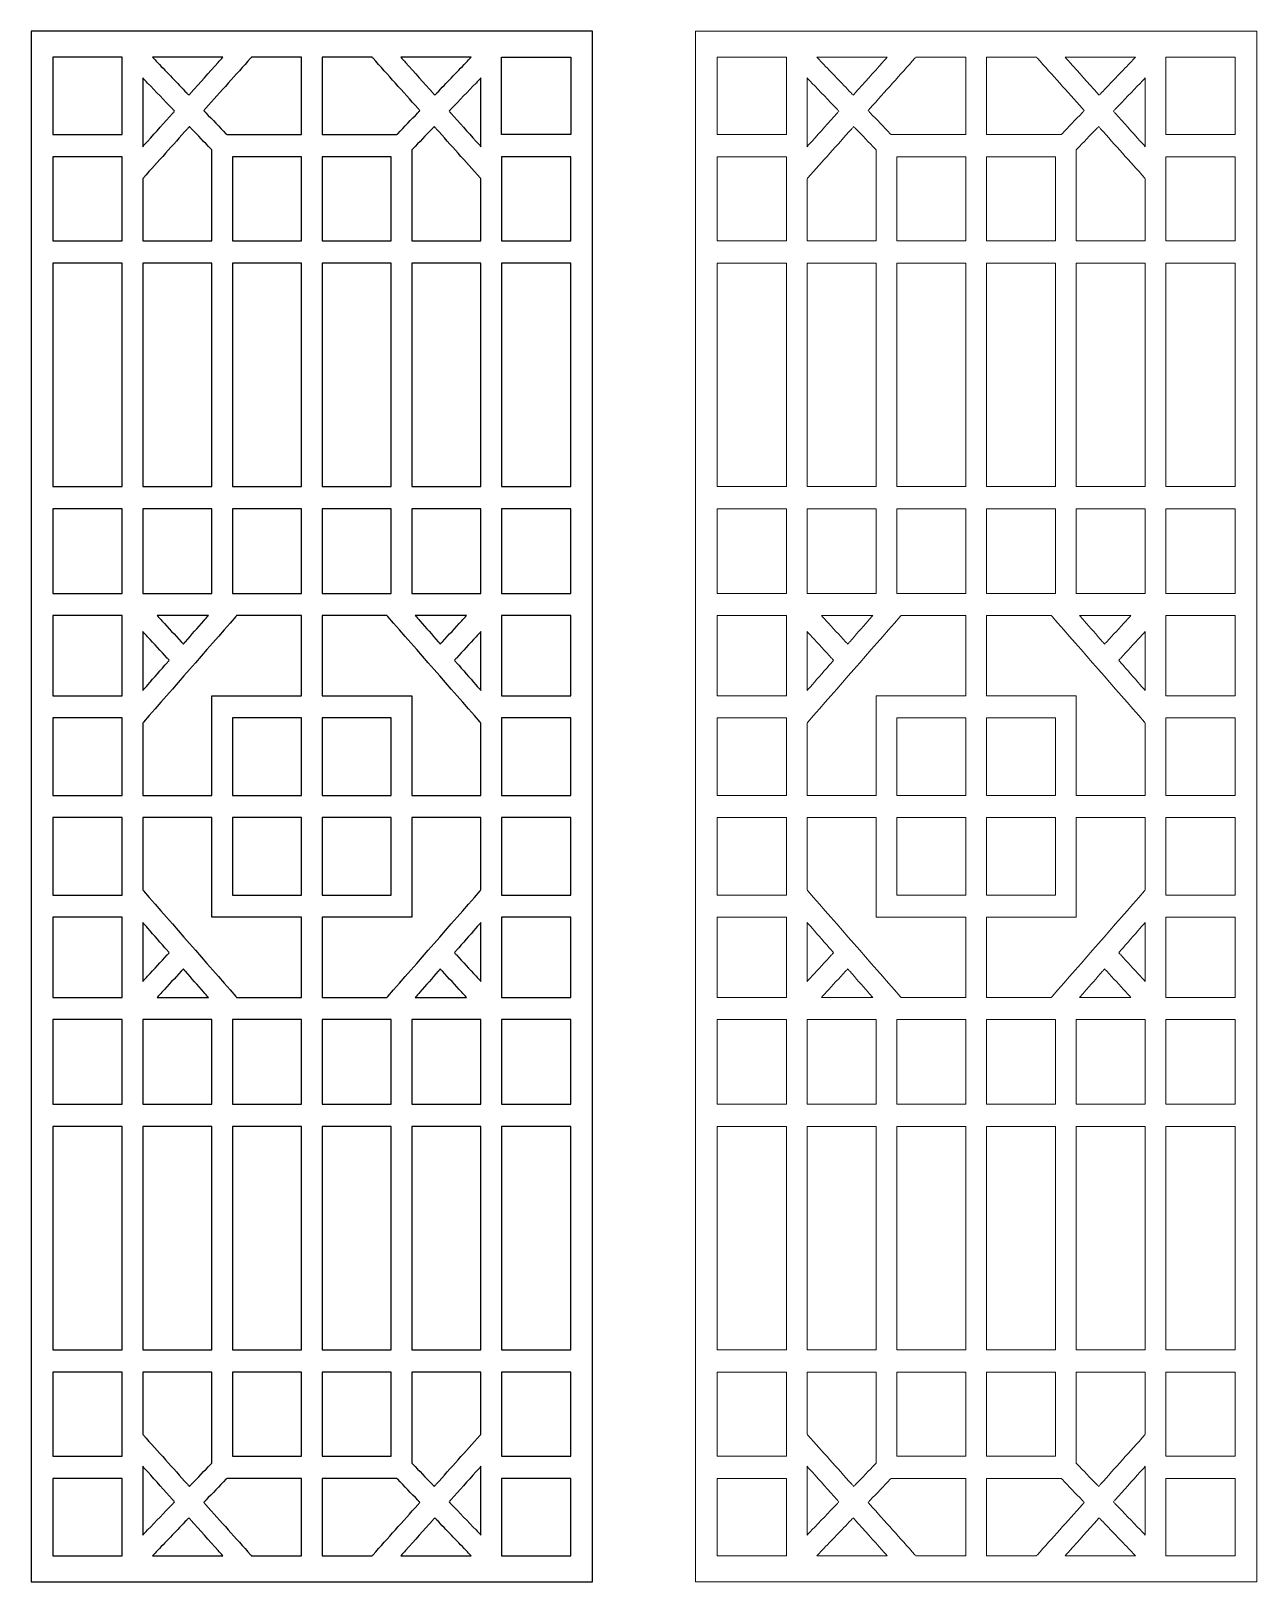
# Model space of a CAD drawing. Header units: centimetres. Extents: x -10 to 9.9, y -12.5 to 12.7.
import ezdxf

# ---------------------------------------------------------------- set-up
doc = ezdxf.new("R2010")
doc.units = ezdxf.units.CM
doc.header["$MEASUREMENT"] = 0
doc.layers.add('layer 1', color=7, linetype='Continuous')

msp = doc.modelspace()

# ---------------------------------------------------------------- linework, layer by layer
at = {"layer": 'layer 1', "color": 177}
msp.add_open_spline([(-10.02674, -12.45122), (-10.02674, -4.05349), (-10.02674, 4.34423), (-10.02674, 12.74196), (-10.02674, 12.74196), (-6.98571, 12.74196), (-3.94471, 12.74196), (-0.90368, 12.74196), (-0.90368, 12.74196), (-0.90368, 4.34423), (-0.90368, -4.05349), (-0.90368, -12.45122), (-0.90368, -12.45122), (-3.94471, -12.45122), (-6.98571, -12.45122), (-10.02674, -12.45122)], degree=3, knots=[0, 0, 0, 0, 0.2, 0.2, 0.2, 0.2, 0.4, 0.4, 0.4, 0.4, 0.6, 0.6, 0.6, 0.6, 1, 1, 1, 1], dxfattribs=at)
at = {"layer": 'layer 1', "color": 242, "lineweight": 9}
for points, knots in [([(0.76492, -12.45122), (0.76492, -4.05349), (0.76492, 4.34423), (0.76492, 12.74196), (0.76492, 12.74196), (3.80595, 12.74196), (6.84695, 12.74196), (9.88798, 12.74196), (9.88798, 12.74196), (9.88798, 4.34423), (9.88798, -4.05349), (9.88798, -12.45122), (9.88798, -12.45122), (6.84695, -12.45122), (3.80595, -12.45122), (0.76492, -12.45122)], [0, 0, 0, 0, 0.2, 0.2, 0.2, 0.2, 0.4, 0.4, 0.4, 0.4, 0.6, 0.6, 0.6, 0.6, 1, 1, 1, 1]), ([(1.16873, 12.31677), (1.51165, 12.31677), (1.85453, 12.31677), (2.19745, 12.31677), (2.19745, 12.31677), (2.21312, 12.31677), (2.22878, 12.31677), (2.24446, 12.31677), (2.24446, 12.31677), (2.24446, 12.29986), (2.24446, 12.28297), (2.24446, 12.26606), (2.24446, 12.26606), (2.24446, 11.88069), (2.24446, 11.49529), (2.24446, 11.10989), (2.24446, 11.10989), (2.24446, 11.09301), (2.24446, 11.0761), (2.24446, 11.05921), (2.24446, 11.05921), (2.22878, 11.05921), (2.21312, 11.05921), (2.19745, 11.05921), (2.19745, 11.05921), (1.85453, 11.05921), (1.51165, 11.05921), (1.16873, 11.05921), (1.16873, 11.05921), (1.15307, 11.05921), (1.1374, 11.05921), (1.12174, 11.05921), (1.12174, 11.05921), (1.12174, 11.0761), (1.12174, 11.09301), (1.12174, 11.10989), (1.12174, 11.10989), (1.12174, 11.49529), (1.12174, 11.88069), (1.12174, 12.26606), (1.12174, 12.26606), (1.12174, 12.28297), (1.12174, 12.29986), (1.12174, 12.31677), (1.12174, 12.31677), (1.1374, 12.31677), (1.15307, 12.31677), (1.16873, 12.31677)], [0, 0, 0, 0, 0.07692308, 0.07692308, 0.07692308, 0.07692308, 0.15384615, 0.15384615, 0.15384615, 0.15384615, 0.23076923, 0.23076923, 0.23076923, 0.23076923, 0.30769231, 0.30769231, 0.30769231, 0.30769231, 0.38461538, 0.38461538, 0.38461538, 0.38461538, 0.46153846, 0.46153846, 0.46153846, 0.46153846, 0.53846154, 0.53846154, 0.53846154, 0.53846154, 0.61538462, 0.61538462, 0.61538462, 0.61538462, 0.69230769, 0.69230769, 0.69230769, 0.69230769, 0.76923077, 0.76923077, 0.76923077, 0.76923077, 0.84615385, 0.84615385, 0.84615385, 0.84615385, 1, 1, 1, 1]), ([(2.85363, 12.31677), (3.15931, 12.31677), (3.46501, 12.31677), (3.77068, 12.31677), (3.77068, 12.31677), (3.8076, 12.31677), (3.84449, 12.31677), (3.88142, 12.31677), (3.88142, 12.31677), (3.85576, 12.28812), (3.83013, 12.25948), (3.80447, 12.23085), (3.80447, 12.23085), (3.65698, 12.06615), (3.50945, 11.90146), (3.36197, 11.73676), (3.36197, 11.73676), (3.35107, 11.7246), (3.34019, 11.71243), (3.32933, 11.70029), (3.32933, 11.70029), (3.31807, 11.71203), (3.30679, 11.72376), (3.2955, 11.73548), (3.2955, 11.73548), (3.13733, 11.90021), (2.97917, 12.06491), (2.82099, 12.2296), (2.82099, 12.2296), (2.79308, 12.25864), (2.76519, 12.28772), (2.7373, 12.31677), (2.7373, 12.31677), (2.77607, 12.31677), (2.81486, 12.31677), (2.85363, 12.31677)], [0, 0, 0, 0, 0.1, 0.1, 0.1, 0.1, 0.2, 0.2, 0.2, 0.2, 0.3, 0.3, 0.3, 0.3, 0.4, 0.4, 0.4, 0.4, 0.5, 0.5, 0.5, 0.5, 0.6, 0.6, 0.6, 0.6, 0.7, 0.7, 0.7, 0.7, 0.8, 0.8, 0.8, 0.8, 1, 1, 1, 1]), ([(5.15913, 12.26606), (5.15913, 11.88069), (5.15913, 11.49529), (5.15913, 11.10989), (5.15913, 11.10989), (5.15913, 11.09301), (5.15913, 11.0761), (5.15913, 11.05921), (5.15913, 11.05921), (5.14347, 11.05921), (5.1278, 11.05921), (5.11212, 11.05921), (5.11212, 11.05921), (4.76924, 11.05921), (4.42632, 11.05921), (4.08342, 11.05921), (4.08342, 11.05921), (4.04362, 11.05921), (4.00381, 11.05921), (3.96399, 11.05921), (3.96399, 11.05921), (3.95768, 11.05921), (3.95133, 11.05921), (3.94501, 11.05921), (3.94501, 11.05921), (3.94044, 11.06396), (3.9359, 11.06868), (3.93134, 11.07343), (3.93134, 11.07343), (3.82216, 11.1871), (3.71301, 11.30076), (3.60384, 11.41444), (3.60384, 11.41444), (3.59258, 11.42619), (3.5813, 11.43792), (3.57004, 11.44965), (3.57004, 11.44965), (3.5809, 11.46181), (3.59179, 11.47398), (3.60268, 11.48611), (3.60268, 11.48611), (3.84603, 11.75784), (4.08938, 12.02957), (4.33276, 12.30127), (4.33276, 12.30127), (4.33736, 12.30643), (4.34197, 12.31158), (4.34661, 12.31677), (4.34661, 12.31677), (4.35326, 12.31677), (4.3599, 12.31677), (4.36656, 12.31677), (4.36656, 12.31677), (4.61509, 12.31677), (4.86363, 12.31677), (5.11212, 12.31677), (5.11212, 12.31677), (5.1278, 12.31677), (5.14347, 12.31677), (5.15913, 12.31677), (5.15913, 12.31677), (5.15913, 12.29986), (5.15913, 12.28297), (5.15913, 12.26606)], [0, 0, 0, 0, 0.05882353, 0.05882353, 0.05882353, 0.05882353, 0.11764706, 0.11764706, 0.11764706, 0.11764706, 0.17647059, 0.17647059, 0.17647059, 0.17647059, 0.23529412, 0.23529412, 0.23529412, 0.23529412, 0.29411765, 0.29411765, 0.29411765, 0.29411765, 0.35294118, 0.35294118, 0.35294118, 0.35294118, 0.41176471, 0.41176471, 0.41176471, 0.41176471, 0.47058824, 0.47058824, 0.47058824, 0.47058824, 0.52941176, 0.52941176, 0.52941176, 0.52941176, 0.58823529, 0.58823529, 0.58823529, 0.58823529, 0.64705882, 0.64705882, 0.64705882, 0.64705882, 0.70588235, 0.70588235, 0.70588235, 0.70588235, 0.76470588, 0.76470588, 0.76470588, 0.76470588, 0.82352941, 0.82352941, 0.82352941, 0.82352941, 0.88235294, 0.88235294, 0.88235294, 0.88235294, 1, 1, 1, 1]), ([(5.49377, 11.10989), (5.49377, 11.49529), (5.49377, 11.88069), (5.49377, 12.26606), (5.49377, 12.26606), (5.49377, 12.28297), (5.49377, 12.29986), (5.49377, 12.31677), (5.49377, 12.31677), (5.50943, 12.31677), (5.5251, 12.31677), (5.54077, 12.31677), (5.54077, 12.31677), (5.7893, 12.31677), (6.03784, 12.31677), (6.28637, 12.31677), (6.28637, 12.31677), (6.293, 12.31677), (6.29966, 12.31677), (6.3063, 12.31677), (6.3063, 12.31677), (6.31093, 12.31158), (6.31553, 12.30643), (6.32017, 12.30127), (6.32017, 12.30127), (6.56352, 12.02957), (6.80687, 11.75784), (7.05022, 11.48611), (7.05022, 11.48611), (7.06111, 11.47398), (7.07199, 11.46181), (7.08289, 11.44965), (7.08289, 11.44965), (7.07161, 11.43792), (7.06035, 11.42619), (7.04906, 11.41444), (7.04906, 11.41444), (6.93991, 11.30076), (6.83073, 11.1871), (6.72155, 11.07343), (6.72155, 11.07343), (6.71701, 11.06868), (6.71246, 11.06396), (6.70792, 11.05921), (6.70792, 11.05921), (6.70157, 11.05921), (6.69525, 11.05921), (6.68891, 11.05921), (6.68891, 11.05921), (6.64912, 11.05921), (6.6093, 11.05921), (6.56949, 11.05921), (6.56949, 11.05921), (6.22657, 11.05921), (5.88368, 11.05921), (5.54077, 11.05921), (5.54077, 11.05921), (5.5251, 11.05921), (5.50943, 11.05921), (5.49377, 11.05921), (5.49377, 11.05921), (5.49377, 11.0761), (5.49377, 11.09301), (5.49377, 11.10989)], [0, 0, 0, 0, 0.05882353, 0.05882353, 0.05882353, 0.05882353, 0.11764706, 0.11764706, 0.11764706, 0.11764706, 0.17647059, 0.17647059, 0.17647059, 0.17647059, 0.23529412, 0.23529412, 0.23529412, 0.23529412, 0.29411765, 0.29411765, 0.29411765, 0.29411765, 0.35294118, 0.35294118, 0.35294118, 0.35294118, 0.41176471, 0.41176471, 0.41176471, 0.41176471, 0.47058824, 0.47058824, 0.47058824, 0.47058824, 0.52941176, 0.52941176, 0.52941176, 0.52941176, 0.58823529, 0.58823529, 0.58823529, 0.58823529, 0.64705882, 0.64705882, 0.64705882, 0.64705882, 0.70588235, 0.70588235, 0.70588235, 0.70588235, 0.76470588, 0.76470588, 0.76470588, 0.76470588, 0.82352941, 0.82352941, 0.82352941, 0.82352941, 0.88235294, 0.88235294, 0.88235294, 0.88235294, 1, 1, 1, 1]), ([(7.83193, 12.2296), (7.67376, 12.06491), (7.51558, 11.90021), (7.3574, 11.73548), (7.3574, 11.73548), (7.34614, 11.72376), (7.33486, 11.71203), (7.3236, 11.70029), (7.3236, 11.70029), (7.31272, 11.71243), (7.30182, 11.7246), (7.29094, 11.73676), (7.29094, 11.73676), (7.14344, 11.90146), (6.99594, 12.06615), (6.84842, 12.23085), (6.84842, 12.23085), (6.82276, 12.25948), (6.79714, 12.28812), (6.77148, 12.31677), (6.77148, 12.31677), (6.8084, 12.31677), (6.84532, 12.31677), (6.88222, 12.31677), (6.88222, 12.31677), (7.18792, 12.31677), (7.4936, 12.31677), (7.7993, 12.31677), (7.7993, 12.31677), (7.83807, 12.31677), (7.87686, 12.31677), (7.91563, 12.31677), (7.91563, 12.31677), (7.88774, 12.28772), (7.85983, 12.25864), (7.83193, 12.2296)], [0, 0, 0, 0, 0.1, 0.1, 0.1, 0.1, 0.2, 0.2, 0.2, 0.2, 0.3, 0.3, 0.3, 0.3, 0.4, 0.4, 0.4, 0.4, 0.5, 0.5, 0.5, 0.5, 0.6, 0.6, 0.6, 0.6, 0.7, 0.7, 0.7, 0.7, 0.8, 0.8, 0.8, 0.8, 1, 1, 1, 1]), ([(9.48416, 12.31677), (9.14128, 12.31677), (8.79836, 12.31677), (8.45544, 12.31677), (8.45544, 12.31677), (8.43981, 12.31677), (8.42414, 12.31677), (8.40847, 12.31677), (8.40847, 12.31677), (8.40847, 12.29986), (8.40847, 12.28297), (8.40847, 12.26606), (8.40847, 12.26606), (8.40847, 11.88069), (8.40847, 11.49529), (8.40847, 11.10989), (8.40847, 11.10989), (8.40847, 11.09301), (8.40847, 11.0761), (8.40847, 11.05921), (8.40847, 11.05921), (8.42414, 11.05921), (8.43981, 11.05921), (8.45544, 11.05921), (8.45544, 11.05921), (8.79836, 11.05921), (9.14128, 11.05921), (9.48416, 11.05921), (9.48416, 11.05921), (9.49986, 11.05921), (9.51549, 11.05921), (9.53116, 11.05921), (9.53116, 11.05921), (9.53116, 11.0761), (9.53116, 11.09301), (9.53116, 11.10989), (9.53116, 11.10989), (9.53116, 11.49529), (9.53116, 11.88069), (9.53116, 12.26606), (9.53116, 12.26606), (9.53116, 12.28297), (9.53116, 12.29986), (9.53116, 12.31677), (9.53116, 12.31677), (9.51549, 12.31677), (9.49986, 12.31677), (9.48416, 12.31677)], [0, 0, 0, 0, 0.07692308, 0.07692308, 0.07692308, 0.07692308, 0.15384615, 0.15384615, 0.15384615, 0.15384615, 0.23076923, 0.23076923, 0.23076923, 0.23076923, 0.30769231, 0.30769231, 0.30769231, 0.30769231, 0.38461538, 0.38461538, 0.38461538, 0.38461538, 0.46153846, 0.46153846, 0.46153846, 0.46153846, 0.53846154, 0.53846154, 0.53846154, 0.53846154, 0.61538462, 0.61538462, 0.61538462, 0.61538462, 0.69230769, 0.69230769, 0.69230769, 0.69230769, 0.76923077, 0.76923077, 0.76923077, 0.76923077, 0.84615385, 0.84615385, 0.84615385, 0.84615385, 1, 1, 1, 1]), ([(2.57908, 10.98806), (2.57908, 11.27887), (2.57908, 11.56968), (2.57908, 11.8605), (2.57908, 11.8605), (2.57908, 11.90029), (2.57908, 11.94009), (2.57908, 11.97991), (2.57908, 11.97991), (2.60562, 11.95225), (2.63217, 11.92462), (2.65873, 11.89696), (2.65873, 11.89696), (2.79351, 11.75663), (2.92826, 11.61629), (3.06304, 11.47597), (3.06304, 11.47597), (3.07431, 11.46421), (3.08559, 11.45249), (3.09687, 11.44076), (3.09687, 11.44076), (3.08597, 11.42859), (3.07509, 11.41643), (3.06423, 11.4043), (3.06423, 11.4043), (2.92944, 11.25379), (2.79467, 11.10331), (2.65988, 10.95284), (2.65988, 10.95284), (2.63295, 10.92275), (2.60602, 10.89269), (2.57908, 10.8626), (2.57908, 10.8626), (2.57908, 10.90441), (2.57908, 10.94624), (2.57908, 10.98806)], [0, 0, 0, 0, 0.1, 0.1, 0.1, 0.1, 0.2, 0.2, 0.2, 0.2, 0.3, 0.3, 0.3, 0.3, 0.4, 0.4, 0.4, 0.4, 0.5, 0.5, 0.5, 0.5, 0.6, 0.6, 0.6, 0.6, 0.7, 0.7, 0.7, 0.7, 0.8, 0.8, 0.8, 0.8, 1, 1, 1, 1]), ([(7.99304, 10.95284), (7.85826, 11.10331), (7.72348, 11.25379), (7.5887, 11.4043), (7.5887, 11.4043), (7.57781, 11.41643), (7.56692, 11.42859), (7.55604, 11.44076), (7.55604, 11.44076), (7.56732, 11.45249), (7.5786, 11.46421), (7.58986, 11.47597), (7.58986, 11.47597), (7.72464, 11.61629), (7.85942, 11.75663), (7.9942, 11.89696), (7.9942, 11.89696), (8.02072, 11.92462), (8.04728, 11.95225), (8.07384, 11.97991), (8.07384, 11.97991), (8.07384, 11.94009), (8.07384, 11.90029), (8.07384, 11.8605), (8.07384, 11.8605), (8.07384, 11.56968), (8.07384, 11.27887), (8.07384, 10.98806), (8.07384, 10.98806), (8.07384, 10.94624), (8.07384, 10.90441), (8.07384, 10.8626), (8.07384, 10.8626), (8.0469, 10.89269), (8.01997, 10.92275), (7.99304, 10.95284)], [0, 0, 0, 0, 0.1, 0.1, 0.1, 0.1, 0.2, 0.2, 0.2, 0.2, 0.3, 0.3, 0.3, 0.3, 0.4, 0.4, 0.4, 0.4, 0.5, 0.5, 0.5, 0.5, 0.6, 0.6, 0.6, 0.6, 0.7, 0.7, 0.7, 0.7, 0.8, 0.8, 0.8, 0.8, 1, 1, 1, 1]), ([(3.70177, 10.78936), (3.70177, 10.32119), (3.70177, 9.85305), (3.70177, 9.38491), (3.70177, 9.38491), (3.70177, 9.368), (3.70177, 9.35112), (3.70177, 9.33421), (3.70177, 9.33421), (3.68614, 9.33421), (3.67048, 9.33421), (3.65481, 9.33421), (3.65481, 9.33421), (3.31189, 9.33421), (2.96898, 9.33421), (2.62609, 9.33421), (2.62609, 9.33421), (2.61043, 9.33421), (2.59475, 9.33421), (2.57908, 9.33421), (2.57908, 9.33421), (2.57908, 9.35112), (2.57908, 9.368), (2.57908, 9.38491), (2.57908, 9.38491), (2.57908, 9.69751), (2.57908, 10.0101), (2.57908, 10.32273), (2.57908, 10.32273), (2.57908, 10.32953), (2.57908, 10.33637), (2.57908, 10.34321), (2.57908, 10.34321), (2.58349, 10.3481), (2.58789, 10.35302), (2.59227, 10.35791), (2.59227, 10.35791), (2.82982, 10.62319), (3.06739, 10.8884), (3.30494, 11.15365), (3.30494, 11.15365), (3.3158, 11.16581), (3.32669, 11.17798), (3.33758, 11.1901), (3.33758, 11.1901), (3.34884, 11.17838), (3.36011, 11.16665), (3.37138, 11.15493), (3.37138, 11.15493), (3.47673, 11.04522), (3.58208, 10.9355), (3.68745, 10.82582), (3.68745, 10.82582), (3.69222, 10.82082), (3.697, 10.81585), (3.70177, 10.81088), (3.70177, 10.81088), (3.70177, 10.8037), (3.70177, 10.79651), (3.70177, 10.78936)], [0, 0, 0, 0, 0.0625, 0.0625, 0.0625, 0.0625, 0.125, 0.125, 0.125, 0.125, 0.1875, 0.1875, 0.1875, 0.1875, 0.25, 0.25, 0.25, 0.25, 0.3125, 0.3125, 0.3125, 0.3125, 0.375, 0.375, 0.375, 0.375, 0.4375, 0.4375, 0.4375, 0.4375, 0.5, 0.5, 0.5, 0.5, 0.5625, 0.5625, 0.5625, 0.5625, 0.625, 0.625, 0.625, 0.625, 0.6875, 0.6875, 0.6875, 0.6875, 0.75, 0.75, 0.75, 0.75, 0.8125, 0.8125, 0.8125, 0.8125, 0.875, 0.875, 0.875, 0.875, 1, 1, 1, 1]), ([(6.96548, 10.82582), (7.07081, 10.9355), (7.17616, 11.04522), (7.28155, 11.15493), (7.28155, 11.15493), (7.29279, 11.16665), (7.30405, 11.17838), (7.31535, 11.1901), (7.31535, 11.1901), (7.32621, 11.17798), (7.33709, 11.16581), (7.34799, 11.15365), (7.34799, 11.15365), (7.58552, 10.8884), (7.82307, 10.62319), (8.06063, 10.35791), (8.06063, 10.35791), (8.06504, 10.35302), (8.06944, 10.3481), (8.07384, 10.34321), (8.07384, 10.34321), (8.07384, 10.33637), (8.07384, 10.32953), (8.07384, 10.32273), (8.07384, 10.32273), (8.07384, 10.0101), (8.07384, 9.69751), (8.07384, 9.38491), (8.07384, 9.38491), (8.07384, 9.368), (8.07384, 9.35112), (8.07384, 9.33421), (8.07384, 9.33421), (8.05817, 9.33421), (8.0425, 9.33421), (8.02683, 9.33421), (8.02683, 9.33421), (7.68392, 9.33421), (7.34101, 9.33421), (6.99811, 9.33421), (6.99811, 9.33421), (6.98245, 9.33421), (6.96678, 9.33421), (6.95112, 9.33421), (6.95112, 9.33421), (6.95112, 9.35112), (6.95112, 9.368), (6.95112, 9.38491), (6.95112, 9.38491), (6.95112, 9.85305), (6.95112, 10.32119), (6.95112, 10.78936), (6.95112, 10.78936), (6.95112, 10.79651), (6.95112, 10.8037), (6.95112, 10.81088), (6.95112, 10.81088), (6.9559, 10.81585), (6.96071, 10.82082), (6.96548, 10.82582)], [0, 0, 0, 0, 0.0625, 0.0625, 0.0625, 0.0625, 0.125, 0.125, 0.125, 0.125, 0.1875, 0.1875, 0.1875, 0.1875, 0.25, 0.25, 0.25, 0.25, 0.3125, 0.3125, 0.3125, 0.3125, 0.375, 0.375, 0.375, 0.375, 0.4375, 0.4375, 0.4375, 0.4375, 0.5, 0.5, 0.5, 0.5, 0.5625, 0.5625, 0.5625, 0.5625, 0.625, 0.625, 0.625, 0.625, 0.6875, 0.6875, 0.6875, 0.6875, 0.75, 0.75, 0.75, 0.75, 0.8125, 0.8125, 0.8125, 0.8125, 0.875, 0.875, 0.875, 0.875, 1, 1, 1, 1]), ([(1.16873, 10.6984), (1.51165, 10.6984), (1.85453, 10.6984), (2.19745, 10.6984), (2.19745, 10.6984), (2.21312, 10.6984), (2.22878, 10.6984), (2.24446, 10.6984), (2.24446, 10.6984), (2.24446, 10.68152), (2.24446, 10.66461), (2.24446, 10.64772), (2.24446, 10.64772), (2.24446, 10.22678), (2.24446, 9.80585), (2.24446, 9.38491), (2.24446, 9.38491), (2.24446, 9.368), (2.24446, 9.35112), (2.24446, 9.33421), (2.24446, 9.33421), (2.22878, 9.33421), (2.21312, 9.33421), (2.19745, 9.33421), (2.19745, 9.33421), (1.85453, 9.33421), (1.51165, 9.33421), (1.16873, 9.33421), (1.16873, 9.33421), (1.15307, 9.33421), (1.1374, 9.33421), (1.12174, 9.33421), (1.12174, 9.33421), (1.12174, 9.35112), (1.12174, 9.368), (1.12174, 9.38491), (1.12174, 9.38491), (1.12174, 9.80585), (1.12174, 10.22678), (1.12174, 10.64772), (1.12174, 10.64772), (1.12174, 10.66461), (1.12174, 10.68152), (1.12174, 10.6984), (1.12174, 10.6984), (1.1374, 10.6984), (1.15307, 10.6984), (1.16873, 10.6984)], [0, 0, 0, 0, 0.07692308, 0.07692308, 0.07692308, 0.07692308, 0.15384615, 0.15384615, 0.15384615, 0.15384615, 0.23076923, 0.23076923, 0.23076923, 0.23076923, 0.30769231, 0.30769231, 0.30769231, 0.30769231, 0.38461538, 0.38461538, 0.38461538, 0.38461538, 0.46153846, 0.46153846, 0.46153846, 0.46153846, 0.53846154, 0.53846154, 0.53846154, 0.53846154, 0.61538462, 0.61538462, 0.61538462, 0.61538462, 0.69230769, 0.69230769, 0.69230769, 0.69230769, 0.76923077, 0.76923077, 0.76923077, 0.76923077, 0.84615385, 0.84615385, 0.84615385, 0.84615385, 1, 1, 1, 1]), ([(5.15913, 10.64772), (5.15913, 10.22678), (5.15913, 9.80585), (5.15913, 9.38491), (5.15913, 9.38491), (5.15913, 9.368), (5.15913, 9.35112), (5.15913, 9.33421), (5.15913, 9.33421), (5.14347, 9.33421), (5.1278, 9.33421), (5.11212, 9.33421), (5.11212, 9.33421), (4.76924, 9.33421), (4.42632, 9.33421), (4.08342, 9.33421), (4.08342, 9.33421), (4.06778, 9.33421), (4.05207, 9.33421), (4.03644, 9.33421), (4.03644, 9.33421), (4.03644, 9.35112), (4.03644, 9.368), (4.03644, 9.38491), (4.03644, 9.38491), (4.03644, 9.80585), (4.03644, 10.22678), (4.03644, 10.64772), (4.03644, 10.64772), (4.03644, 10.66461), (4.03644, 10.68152), (4.03644, 10.6984), (4.03644, 10.6984), (4.05207, 10.6984), (4.06778, 10.6984), (4.08342, 10.6984), (4.08342, 10.6984), (4.42632, 10.6984), (4.76924, 10.6984), (5.11212, 10.6984), (5.11212, 10.6984), (5.1278, 10.6984), (5.14347, 10.6984), (5.15913, 10.6984), (5.15913, 10.6984), (5.15913, 10.68152), (5.15913, 10.66461), (5.15913, 10.64772)], [0, 0, 0, 0, 0.07692308, 0.07692308, 0.07692308, 0.07692308, 0.15384615, 0.15384615, 0.15384615, 0.15384615, 0.23076923, 0.23076923, 0.23076923, 0.23076923, 0.30769231, 0.30769231, 0.30769231, 0.30769231, 0.38461538, 0.38461538, 0.38461538, 0.38461538, 0.46153846, 0.46153846, 0.46153846, 0.46153846, 0.53846154, 0.53846154, 0.53846154, 0.53846154, 0.61538462, 0.61538462, 0.61538462, 0.61538462, 0.69230769, 0.69230769, 0.69230769, 0.69230769, 0.76923077, 0.76923077, 0.76923077, 0.76923077, 0.84615385, 0.84615385, 0.84615385, 0.84615385, 1, 1, 1, 1]), ([(5.49377, 9.38491), (5.49377, 9.80585), (5.49377, 10.22678), (5.49377, 10.64772), (5.49377, 10.64772), (5.49377, 10.66461), (5.49377, 10.68152), (5.49377, 10.6984), (5.49377, 10.6984), (5.50943, 10.6984), (5.5251, 10.6984), (5.54077, 10.6984), (5.54077, 10.6984), (5.88368, 10.6984), (6.22657, 10.6984), (6.56949, 10.6984), (6.56949, 10.6984), (6.58515, 10.6984), (6.60082, 10.6984), (6.61648, 10.6984), (6.61648, 10.6984), (6.61648, 10.68152), (6.61648, 10.66461), (6.61648, 10.64772), (6.61648, 10.64772), (6.61648, 10.22678), (6.61648, 9.80585), (6.61648, 9.38491), (6.61648, 9.38491), (6.61648, 9.368), (6.61648, 9.35112), (6.61648, 9.33421), (6.61648, 9.33421), (6.60082, 9.33421), (6.58515, 9.33421), (6.56949, 9.33421), (6.56949, 9.33421), (6.22657, 9.33421), (5.88368, 9.33421), (5.54077, 9.33421), (5.54077, 9.33421), (5.5251, 9.33421), (5.50943, 9.33421), (5.49377, 9.33421), (5.49377, 9.33421), (5.49377, 9.35112), (5.49377, 9.368), (5.49377, 9.38491)], [0, 0, 0, 0, 0.07692308, 0.07692308, 0.07692308, 0.07692308, 0.15384615, 0.15384615, 0.15384615, 0.15384615, 0.23076923, 0.23076923, 0.23076923, 0.23076923, 0.30769231, 0.30769231, 0.30769231, 0.30769231, 0.38461538, 0.38461538, 0.38461538, 0.38461538, 0.46153846, 0.46153846, 0.46153846, 0.46153846, 0.53846154, 0.53846154, 0.53846154, 0.53846154, 0.61538462, 0.61538462, 0.61538462, 0.61538462, 0.69230769, 0.69230769, 0.69230769, 0.69230769, 0.76923077, 0.76923077, 0.76923077, 0.76923077, 0.84615385, 0.84615385, 0.84615385, 0.84615385, 1, 1, 1, 1]), ([(9.48416, 9.33421), (9.14128, 9.33421), (8.79836, 9.33421), (8.45544, 9.33421), (8.45544, 9.33421), (8.43981, 9.33421), (8.42414, 9.33421), (8.40847, 9.33421), (8.40847, 9.33421), (8.40847, 9.35112), (8.40847, 9.368), (8.40847, 9.38491), (8.40847, 9.38491), (8.40847, 9.80585), (8.40847, 10.22678), (8.40847, 10.64772), (8.40847, 10.64772), (8.40847, 10.66461), (8.40847, 10.68152), (8.40847, 10.6984), (8.40847, 10.6984), (8.42414, 10.6984), (8.43981, 10.6984), (8.45544, 10.6984), (8.45544, 10.6984), (8.79836, 10.6984), (9.14128, 10.6984), (9.48416, 10.6984), (9.48416, 10.6984), (9.49986, 10.6984), (9.51549, 10.6984), (9.53116, 10.6984), (9.53116, 10.6984), (9.53116, 10.68152), (9.53116, 10.66461), (9.53116, 10.64772), (9.53116, 10.64772), (9.53116, 10.22678), (9.53116, 9.80585), (9.53116, 9.38491), (9.53116, 9.38491), (9.53116, 9.368), (9.53116, 9.35112), (9.53116, 9.33421), (9.53116, 9.33421), (9.51549, 9.33421), (9.49986, 9.33421), (9.48416, 9.33421)], [0, 0, 0, 0, 0.07692308, 0.07692308, 0.07692308, 0.07692308, 0.15384615, 0.15384615, 0.15384615, 0.15384615, 0.23076923, 0.23076923, 0.23076923, 0.23076923, 0.30769231, 0.30769231, 0.30769231, 0.30769231, 0.38461538, 0.38461538, 0.38461538, 0.38461538, 0.46153846, 0.46153846, 0.46153846, 0.46153846, 0.53846154, 0.53846154, 0.53846154, 0.53846154, 0.61538462, 0.61538462, 0.61538462, 0.61538462, 0.69230769, 0.69230769, 0.69230769, 0.69230769, 0.76923077, 0.76923077, 0.76923077, 0.76923077, 0.84615385, 0.84615385, 0.84615385, 0.84615385, 1, 1, 1, 1]), ([(1.16873, 8.9734), (1.51165, 8.9734), (1.85453, 8.9734), (2.19745, 8.9734), (2.19745, 8.9734), (2.21312, 8.9734), (2.22878, 8.9734), (2.24446, 8.9734), (2.24446, 8.9734), (2.24446, 8.95651), (2.24446, 8.93963), (2.24446, 8.92272), (2.24446, 8.92272), (2.24446, 7.74564), (2.24446, 6.56856), (2.24446, 5.39145), (2.24446, 5.39145), (2.24446, 5.37457), (2.24446, 5.35766), (2.24446, 5.34077), (2.24446, 5.34077), (2.22878, 5.34077), (2.21312, 5.34077), (2.19745, 5.34077), (2.19745, 5.34077), (1.85453, 5.34077), (1.51165, 5.34077), (1.16873, 5.34077), (1.16873, 5.34077), (1.15307, 5.34077), (1.1374, 5.34077), (1.12174, 5.34077), (1.12174, 5.34077), (1.12174, 5.35766), (1.12174, 5.37457), (1.12174, 5.39145), (1.12174, 5.39145), (1.12174, 6.56856), (1.12174, 7.74564), (1.12174, 8.92272), (1.12174, 8.92272), (1.12174, 8.93963), (1.12174, 8.95651), (1.12174, 8.9734), (1.12174, 8.9734), (1.1374, 8.9734), (1.15307, 8.9734), (1.16873, 8.9734)], [0, 0, 0, 0, 0.07692308, 0.07692308, 0.07692308, 0.07692308, 0.15384615, 0.15384615, 0.15384615, 0.15384615, 0.23076923, 0.23076923, 0.23076923, 0.23076923, 0.30769231, 0.30769231, 0.30769231, 0.30769231, 0.38461538, 0.38461538, 0.38461538, 0.38461538, 0.46153846, 0.46153846, 0.46153846, 0.46153846, 0.53846154, 0.53846154, 0.53846154, 0.53846154, 0.61538462, 0.61538462, 0.61538462, 0.61538462, 0.69230769, 0.69230769, 0.69230769, 0.69230769, 0.76923077, 0.76923077, 0.76923077, 0.76923077, 0.84615385, 0.84615385, 0.84615385, 0.84615385, 1, 1, 1, 1]), ([(3.65481, 5.34077), (3.31189, 5.34077), (2.96898, 5.34077), (2.62609, 5.34077), (2.62609, 5.34077), (2.61043, 5.34077), (2.59475, 5.34077), (2.57908, 5.34077), (2.57908, 5.34077), (2.57908, 5.35766), (2.57908, 5.37457), (2.57908, 5.39145), (2.57908, 5.39145), (2.57908, 6.56856), (2.57908, 7.74564), (2.57908, 8.92272), (2.57908, 8.92272), (2.57908, 8.93963), (2.57908, 8.95651), (2.57908, 8.9734), (2.57908, 8.9734), (2.59475, 8.9734), (2.61043, 8.9734), (2.62609, 8.9734), (2.62609, 8.9734), (2.96898, 8.9734), (3.31189, 8.9734), (3.65481, 8.9734), (3.65481, 8.9734), (3.67048, 8.9734), (3.68614, 8.9734), (3.70177, 8.9734), (3.70177, 8.9734), (3.70177, 8.95651), (3.70177, 8.93963), (3.70177, 8.92272), (3.70177, 8.92272), (3.70177, 7.74564), (3.70177, 6.56856), (3.70177, 5.39145), (3.70177, 5.39145), (3.70177, 5.37457), (3.70177, 5.35766), (3.70177, 5.34077), (3.70177, 5.34077), (3.68614, 5.34077), (3.67048, 5.34077), (3.65481, 5.34077)], [0, 0, 0, 0, 0.07692308, 0.07692308, 0.07692308, 0.07692308, 0.15384615, 0.15384615, 0.15384615, 0.15384615, 0.23076923, 0.23076923, 0.23076923, 0.23076923, 0.30769231, 0.30769231, 0.30769231, 0.30769231, 0.38461538, 0.38461538, 0.38461538, 0.38461538, 0.46153846, 0.46153846, 0.46153846, 0.46153846, 0.53846154, 0.53846154, 0.53846154, 0.53846154, 0.61538462, 0.61538462, 0.61538462, 0.61538462, 0.69230769, 0.69230769, 0.69230769, 0.69230769, 0.76923077, 0.76923077, 0.76923077, 0.76923077, 0.84615385, 0.84615385, 0.84615385, 0.84615385, 1, 1, 1, 1]), ([(5.15913, 8.92272), (5.15913, 7.74564), (5.15913, 6.56856), (5.15913, 5.39145), (5.15913, 5.39145), (5.15913, 5.37457), (5.15913, 5.35766), (5.15913, 5.34077), (5.15913, 5.34077), (5.14347, 5.34077), (5.1278, 5.34077), (5.11212, 5.34077), (5.11212, 5.34077), (4.76924, 5.34077), (4.42632, 5.34077), (4.08342, 5.34077), (4.08342, 5.34077), (4.06778, 5.34077), (4.05207, 5.34077), (4.03644, 5.34077), (4.03644, 5.34077), (4.03644, 5.35766), (4.03644, 5.37457), (4.03644, 5.39145), (4.03644, 5.39145), (4.03644, 6.56856), (4.03644, 7.74564), (4.03644, 8.92272), (4.03644, 8.92272), (4.03644, 8.93963), (4.03644, 8.95651), (4.03644, 8.9734), (4.03644, 8.9734), (4.05207, 8.9734), (4.06778, 8.9734), (4.08342, 8.9734), (4.08342, 8.9734), (4.42632, 8.9734), (4.76924, 8.9734), (5.11212, 8.9734), (5.11212, 8.9734), (5.1278, 8.9734), (5.14347, 8.9734), (5.15913, 8.9734), (5.15913, 8.9734), (5.15913, 8.95651), (5.15913, 8.93963), (5.15913, 8.92272)], [0, 0, 0, 0, 0.07692308, 0.07692308, 0.07692308, 0.07692308, 0.15384615, 0.15384615, 0.15384615, 0.15384615, 0.23076923, 0.23076923, 0.23076923, 0.23076923, 0.30769231, 0.30769231, 0.30769231, 0.30769231, 0.38461538, 0.38461538, 0.38461538, 0.38461538, 0.46153846, 0.46153846, 0.46153846, 0.46153846, 0.53846154, 0.53846154, 0.53846154, 0.53846154, 0.61538462, 0.61538462, 0.61538462, 0.61538462, 0.69230769, 0.69230769, 0.69230769, 0.69230769, 0.76923077, 0.76923077, 0.76923077, 0.76923077, 0.84615385, 0.84615385, 0.84615385, 0.84615385, 1, 1, 1, 1]), ([(5.49377, 5.39145), (5.49377, 6.56856), (5.49377, 7.74564), (5.49377, 8.92272), (5.49377, 8.92272), (5.49377, 8.93963), (5.49377, 8.95651), (5.49377, 8.9734), (5.49377, 8.9734), (5.50943, 8.9734), (5.5251, 8.9734), (5.54077, 8.9734), (5.54077, 8.9734), (5.88368, 8.9734), (6.22657, 8.9734), (6.56949, 8.9734), (6.56949, 8.9734), (6.58515, 8.9734), (6.60082, 8.9734), (6.61648, 8.9734), (6.61648, 8.9734), (6.61648, 8.95651), (6.61648, 8.93963), (6.61648, 8.92272), (6.61648, 8.92272), (6.61648, 7.74564), (6.61648, 6.56856), (6.61648, 5.39145), (6.61648, 5.39145), (6.61648, 5.37457), (6.61648, 5.35766), (6.61648, 5.34077), (6.61648, 5.34077), (6.60082, 5.34077), (6.58515, 5.34077), (6.56949, 5.34077), (6.56949, 5.34077), (6.22657, 5.34077), (5.88368, 5.34077), (5.54077, 5.34077), (5.54077, 5.34077), (5.5251, 5.34077), (5.50943, 5.34077), (5.49377, 5.34077), (5.49377, 5.34077), (5.49377, 5.35766), (5.49377, 5.37457), (5.49377, 5.39145)], [0, 0, 0, 0, 0.07692308, 0.07692308, 0.07692308, 0.07692308, 0.15384615, 0.15384615, 0.15384615, 0.15384615, 0.23076923, 0.23076923, 0.23076923, 0.23076923, 0.30769231, 0.30769231, 0.30769231, 0.30769231, 0.38461538, 0.38461538, 0.38461538, 0.38461538, 0.46153846, 0.46153846, 0.46153846, 0.46153846, 0.53846154, 0.53846154, 0.53846154, 0.53846154, 0.61538462, 0.61538462, 0.61538462, 0.61538462, 0.69230769, 0.69230769, 0.69230769, 0.69230769, 0.76923077, 0.76923077, 0.76923077, 0.76923077, 0.84615385, 0.84615385, 0.84615385, 0.84615385, 1, 1, 1, 1]), ([(6.95112, 5.39145), (6.95112, 6.56856), (6.95112, 7.74564), (6.95112, 8.92272), (6.95112, 8.92272), (6.95112, 8.93963), (6.95112, 8.95651), (6.95112, 8.9734), (6.95112, 8.9734), (6.96678, 8.9734), (6.98245, 8.9734), (6.99811, 8.9734), (6.99811, 8.9734), (7.34101, 8.9734), (7.68392, 8.9734), (8.02683, 8.9734), (8.02683, 8.9734), (8.0425, 8.9734), (8.05817, 8.9734), (8.07384, 8.9734), (8.07384, 8.9734), (8.07384, 8.95651), (8.07384, 8.93963), (8.07384, 8.92272), (8.07384, 8.92272), (8.07384, 7.74564), (8.07384, 6.56856), (8.07384, 5.39145), (8.07384, 5.39145), (8.07384, 5.37457), (8.07384, 5.35766), (8.07384, 5.34077), (8.07384, 5.34077), (8.05817, 5.34077), (8.0425, 5.34077), (8.02683, 5.34077), (8.02683, 5.34077), (7.68392, 5.34077), (7.34101, 5.34077), (6.99811, 5.34077), (6.99811, 5.34077), (6.98245, 5.34077), (6.96678, 5.34077), (6.95112, 5.34077), (6.95112, 5.34077), (6.95112, 5.35766), (6.95112, 5.37457), (6.95112, 5.39145)], [0, 0, 0, 0, 0.07692308, 0.07692308, 0.07692308, 0.07692308, 0.15384615, 0.15384615, 0.15384615, 0.15384615, 0.23076923, 0.23076923, 0.23076923, 0.23076923, 0.30769231, 0.30769231, 0.30769231, 0.30769231, 0.38461538, 0.38461538, 0.38461538, 0.38461538, 0.46153846, 0.46153846, 0.46153846, 0.46153846, 0.53846154, 0.53846154, 0.53846154, 0.53846154, 0.61538462, 0.61538462, 0.61538462, 0.61538462, 0.69230769, 0.69230769, 0.69230769, 0.69230769, 0.76923077, 0.76923077, 0.76923077, 0.76923077, 0.84615385, 0.84615385, 0.84615385, 0.84615385, 1, 1, 1, 1]), ([(9.48416, 5.34077), (9.14128, 5.34077), (8.79836, 5.34077), (8.45544, 5.34077), (8.45544, 5.34077), (8.43981, 5.34077), (8.42414, 5.34077), (8.40847, 5.34077), (8.40847, 5.34077), (8.40847, 5.35766), (8.40847, 5.37457), (8.40847, 5.39145), (8.40847, 5.39145), (8.40847, 6.56856), (8.40847, 7.74564), (8.40847, 8.92272), (8.40847, 8.92272), (8.40847, 8.93963), (8.40847, 8.95651), (8.40847, 8.9734), (8.40847, 8.9734), (8.42414, 8.9734), (8.43981, 8.9734), (8.45544, 8.9734), (8.45544, 8.9734), (8.79836, 8.9734), (9.14128, 8.9734), (9.48416, 8.9734), (9.48416, 8.9734), (9.49986, 8.9734), (9.51549, 8.9734), (9.53116, 8.9734), (9.53116, 8.9734), (9.53116, 8.95651), (9.53116, 8.93963), (9.53116, 8.92272), (9.53116, 8.92272), (9.53116, 7.74564), (9.53116, 6.56856), (9.53116, 5.39145), (9.53116, 5.39145), (9.53116, 5.37457), (9.53116, 5.35766), (9.53116, 5.34077), (9.53116, 5.34077), (9.51549, 5.34077), (9.49986, 5.34077), (9.48416, 5.34077)], [0, 0, 0, 0, 0.07692308, 0.07692308, 0.07692308, 0.07692308, 0.15384615, 0.15384615, 0.15384615, 0.15384615, 0.23076923, 0.23076923, 0.23076923, 0.23076923, 0.30769231, 0.30769231, 0.30769231, 0.30769231, 0.38461538, 0.38461538, 0.38461538, 0.38461538, 0.46153846, 0.46153846, 0.46153846, 0.46153846, 0.53846154, 0.53846154, 0.53846154, 0.53846154, 0.61538462, 0.61538462, 0.61538462, 0.61538462, 0.69230769, 0.69230769, 0.69230769, 0.69230769, 0.76923077, 0.76923077, 0.76923077, 0.76923077, 0.84615385, 0.84615385, 0.84615385, 0.84615385, 1, 1, 1, 1]), ([(1.16873, 4.97999), (1.51165, 4.97999), (1.85453, 4.97999), (2.19745, 4.97999), (2.19745, 4.97999), (2.21312, 4.97999), (2.22878, 4.97999), (2.24446, 4.97999), (2.24446, 4.97999), (2.24446, 4.96308), (2.24446, 4.94619), (2.24446, 4.92928), (2.24446, 4.92928), (2.24446, 4.50548), (2.24446, 4.08168), (2.24446, 3.65788), (2.24446, 3.65788), (2.24446, 3.64097), (2.24446, 3.62408), (2.24446, 3.60717), (2.24446, 3.60717), (2.22878, 3.60717), (2.21312, 3.60717), (2.19745, 3.60717), (2.19745, 3.60717), (1.85453, 3.60717), (1.51165, 3.60717), (1.16873, 3.60717), (1.16873, 3.60717), (1.15307, 3.60717), (1.1374, 3.60717), (1.12174, 3.60717), (1.12174, 3.60717), (1.12174, 3.62408), (1.12174, 3.64097), (1.12174, 3.65788), (1.12174, 3.65788), (1.12174, 4.08168), (1.12174, 4.50548), (1.12174, 4.92928), (1.12174, 4.92928), (1.12174, 4.94619), (1.12174, 4.96308), (1.12174, 4.97999), (1.12174, 4.97999), (1.1374, 4.97999), (1.15307, 4.97999), (1.16873, 4.97999)], [0, 0, 0, 0, 0.07692308, 0.07692308, 0.07692308, 0.07692308, 0.15384615, 0.15384615, 0.15384615, 0.15384615, 0.23076923, 0.23076923, 0.23076923, 0.23076923, 0.30769231, 0.30769231, 0.30769231, 0.30769231, 0.38461538, 0.38461538, 0.38461538, 0.38461538, 0.46153846, 0.46153846, 0.46153846, 0.46153846, 0.53846154, 0.53846154, 0.53846154, 0.53846154, 0.61538462, 0.61538462, 0.61538462, 0.61538462, 0.69230769, 0.69230769, 0.69230769, 0.69230769, 0.76923077, 0.76923077, 0.76923077, 0.76923077, 0.84615385, 0.84615385, 0.84615385, 0.84615385, 1, 1, 1, 1]), ([(3.65481, 3.60717), (3.31189, 3.60717), (2.96898, 3.60717), (2.62609, 3.60717), (2.62609, 3.60717), (2.61043, 3.60717), (2.59475, 3.60717), (2.57908, 3.60717), (2.57908, 3.60717), (2.57908, 3.62408), (2.57908, 3.64097), (2.57908, 3.65788), (2.57908, 3.65788), (2.57908, 4.08168), (2.57908, 4.50548), (2.57908, 4.92928), (2.57908, 4.92928), (2.57908, 4.94619), (2.57908, 4.96308), (2.57908, 4.97999), (2.57908, 4.97999), (2.59475, 4.97999), (2.61043, 4.97999), (2.62609, 4.97999), (2.62609, 4.97999), (2.96898, 4.97999), (3.31189, 4.97999), (3.65481, 4.97999), (3.65481, 4.97999), (3.67048, 4.97999), (3.68614, 4.97999), (3.70177, 4.97999), (3.70177, 4.97999), (3.70177, 4.96308), (3.70177, 4.94619), (3.70177, 4.92928), (3.70177, 4.92928), (3.70177, 4.50548), (3.70177, 4.08168), (3.70177, 3.65788), (3.70177, 3.65788), (3.70177, 3.64097), (3.70177, 3.62408), (3.70177, 3.60717), (3.70177, 3.60717), (3.68614, 3.60717), (3.67048, 3.60717), (3.65481, 3.60717)], [0, 0, 0, 0, 0.07692308, 0.07692308, 0.07692308, 0.07692308, 0.15384615, 0.15384615, 0.15384615, 0.15384615, 0.23076923, 0.23076923, 0.23076923, 0.23076923, 0.30769231, 0.30769231, 0.30769231, 0.30769231, 0.38461538, 0.38461538, 0.38461538, 0.38461538, 0.46153846, 0.46153846, 0.46153846, 0.46153846, 0.53846154, 0.53846154, 0.53846154, 0.53846154, 0.61538462, 0.61538462, 0.61538462, 0.61538462, 0.69230769, 0.69230769, 0.69230769, 0.69230769, 0.76923077, 0.76923077, 0.76923077, 0.76923077, 0.84615385, 0.84615385, 0.84615385, 0.84615385, 1, 1, 1, 1]), ([(5.15913, 4.92928), (5.15913, 4.50548), (5.15913, 4.08168), (5.15913, 3.65788), (5.15913, 3.65788), (5.15913, 3.64097), (5.15913, 3.62408), (5.15913, 3.60717), (5.15913, 3.60717), (5.14347, 3.60717), (5.1278, 3.60717), (5.11212, 3.60717), (5.11212, 3.60717), (4.76924, 3.60717), (4.42632, 3.60717), (4.08342, 3.60717), (4.08342, 3.60717), (4.06778, 3.60717), (4.05207, 3.60717), (4.03644, 3.60717), (4.03644, 3.60717), (4.03644, 3.62408), (4.03644, 3.64097), (4.03644, 3.65788), (4.03644, 3.65788), (4.03644, 4.08168), (4.03644, 4.50548), (4.03644, 4.92928), (4.03644, 4.92928), (4.03644, 4.94619), (4.03644, 4.96308), (4.03644, 4.97999), (4.03644, 4.97999), (4.05207, 4.97999), (4.06778, 4.97999), (4.08342, 4.97999), (4.08342, 4.97999), (4.42632, 4.97999), (4.76924, 4.97999), (5.11212, 4.97999), (5.11212, 4.97999), (5.1278, 4.97999), (5.14347, 4.97999), (5.15913, 4.97999), (5.15913, 4.97999), (5.15913, 4.96308), (5.15913, 4.94619), (5.15913, 4.92928)], [0, 0, 0, 0, 0.07692308, 0.07692308, 0.07692308, 0.07692308, 0.15384615, 0.15384615, 0.15384615, 0.15384615, 0.23076923, 0.23076923, 0.23076923, 0.23076923, 0.30769231, 0.30769231, 0.30769231, 0.30769231, 0.38461538, 0.38461538, 0.38461538, 0.38461538, 0.46153846, 0.46153846, 0.46153846, 0.46153846, 0.53846154, 0.53846154, 0.53846154, 0.53846154, 0.61538462, 0.61538462, 0.61538462, 0.61538462, 0.69230769, 0.69230769, 0.69230769, 0.69230769, 0.76923077, 0.76923077, 0.76923077, 0.76923077, 0.84615385, 0.84615385, 0.84615385, 0.84615385, 1, 1, 1, 1]), ([(5.49377, 3.65788), (5.49377, 4.08168), (5.49377, 4.50548), (5.49377, 4.92928), (5.49377, 4.92928), (5.49377, 4.94619), (5.49377, 4.96308), (5.49377, 4.97999), (5.49377, 4.97999), (5.50943, 4.97999), (5.5251, 4.97999), (5.54077, 4.97999), (5.54077, 4.97999), (5.88368, 4.97999), (6.22657, 4.97999), (6.56949, 4.97999), (6.56949, 4.97999), (6.58515, 4.97999), (6.60082, 4.97999), (6.61648, 4.97999), (6.61648, 4.97999), (6.61648, 4.96308), (6.61648, 4.94619), (6.61648, 4.92928), (6.61648, 4.92928), (6.61648, 4.50548), (6.61648, 4.08168), (6.61648, 3.65788), (6.61648, 3.65788), (6.61648, 3.64097), (6.61648, 3.62408), (6.61648, 3.60717), (6.61648, 3.60717), (6.60082, 3.60717), (6.58515, 3.60717), (6.56949, 3.60717), (6.56949, 3.60717), (6.22657, 3.60717), (5.88368, 3.60717), (5.54077, 3.60717), (5.54077, 3.60717), (5.5251, 3.60717), (5.50943, 3.60717), (5.49377, 3.60717), (5.49377, 3.60717), (5.49377, 3.62408), (5.49377, 3.64097), (5.49377, 3.65788)], [0, 0, 0, 0, 0.07692308, 0.07692308, 0.07692308, 0.07692308, 0.15384615, 0.15384615, 0.15384615, 0.15384615, 0.23076923, 0.23076923, 0.23076923, 0.23076923, 0.30769231, 0.30769231, 0.30769231, 0.30769231, 0.38461538, 0.38461538, 0.38461538, 0.38461538, 0.46153846, 0.46153846, 0.46153846, 0.46153846, 0.53846154, 0.53846154, 0.53846154, 0.53846154, 0.61538462, 0.61538462, 0.61538462, 0.61538462, 0.69230769, 0.69230769, 0.69230769, 0.69230769, 0.76923077, 0.76923077, 0.76923077, 0.76923077, 0.84615385, 0.84615385, 0.84615385, 0.84615385, 1, 1, 1, 1]), ([(6.95112, 3.65788), (6.95112, 4.08168), (6.95112, 4.50548), (6.95112, 4.92928), (6.95112, 4.92928), (6.95112, 4.94619), (6.95112, 4.96308), (6.95112, 4.97999), (6.95112, 4.97999), (6.96678, 4.97999), (6.98245, 4.97999), (6.99811, 4.97999), (6.99811, 4.97999), (7.34101, 4.97999), (7.68392, 4.97999), (8.02683, 4.97999), (8.02683, 4.97999), (8.0425, 4.97999), (8.05817, 4.97999), (8.07384, 4.97999), (8.07384, 4.97999), (8.07384, 4.96308), (8.07384, 4.94619), (8.07384, 4.92928), (8.07384, 4.92928), (8.07384, 4.50548), (8.07384, 4.08168), (8.07384, 3.65788), (8.07384, 3.65788), (8.07384, 3.64097), (8.07384, 3.62408), (8.07384, 3.60717), (8.07384, 3.60717), (8.05817, 3.60717), (8.0425, 3.60717), (8.02683, 3.60717), (8.02683, 3.60717), (7.68392, 3.60717), (7.34101, 3.60717), (6.99811, 3.60717), (6.99811, 3.60717), (6.98245, 3.60717), (6.96678, 3.60717), (6.95112, 3.60717), (6.95112, 3.60717), (6.95112, 3.62408), (6.95112, 3.64097), (6.95112, 3.65788)], [0, 0, 0, 0, 0.07692308, 0.07692308, 0.07692308, 0.07692308, 0.15384615, 0.15384615, 0.15384615, 0.15384615, 0.23076923, 0.23076923, 0.23076923, 0.23076923, 0.30769231, 0.30769231, 0.30769231, 0.30769231, 0.38461538, 0.38461538, 0.38461538, 0.38461538, 0.46153846, 0.46153846, 0.46153846, 0.46153846, 0.53846154, 0.53846154, 0.53846154, 0.53846154, 0.61538462, 0.61538462, 0.61538462, 0.61538462, 0.69230769, 0.69230769, 0.69230769, 0.69230769, 0.76923077, 0.76923077, 0.76923077, 0.76923077, 0.84615385, 0.84615385, 0.84615385, 0.84615385, 1, 1, 1, 1]), ([(9.48416, 3.60717), (9.14128, 3.60717), (8.79836, 3.60717), (8.45544, 3.60717), (8.45544, 3.60717), (8.43981, 3.60717), (8.42414, 3.60717), (8.40847, 3.60717), (8.40847, 3.60717), (8.40847, 3.62408), (8.40847, 3.64097), (8.40847, 3.65788), (8.40847, 3.65788), (8.40847, 4.08168), (8.40847, 4.50548), (8.40847, 4.92928), (8.40847, 4.92928), (8.40847, 4.94619), (8.40847, 4.96308), (8.40847, 4.97999), (8.40847, 4.97999), (8.42414, 4.97999), (8.43981, 4.97999), (8.45544, 4.97999), (8.45544, 4.97999), (8.79836, 4.97999), (9.14128, 4.97999), (9.48416, 4.97999), (9.48416, 4.97999), (9.49986, 4.97999), (9.51549, 4.97999), (9.53116, 4.97999), (9.53116, 4.97999), (9.53116, 4.96308), (9.53116, 4.94619), (9.53116, 4.92928), (9.53116, 4.92928), (9.53116, 4.50548), (9.53116, 4.08168), (9.53116, 3.65788), (9.53116, 3.65788), (9.53116, 3.64097), (9.53116, 3.62408), (9.53116, 3.60717), (9.53116, 3.60717), (9.51549, 3.60717), (9.49986, 3.60717), (9.48416, 3.60717)], [0, 0, 0, 0, 0.07692308, 0.07692308, 0.07692308, 0.07692308, 0.15384615, 0.15384615, 0.15384615, 0.15384615, 0.23076923, 0.23076923, 0.23076923, 0.23076923, 0.30769231, 0.30769231, 0.30769231, 0.30769231, 0.38461538, 0.38461538, 0.38461538, 0.38461538, 0.46153846, 0.46153846, 0.46153846, 0.46153846, 0.53846154, 0.53846154, 0.53846154, 0.53846154, 0.61538462, 0.61538462, 0.61538462, 0.61538462, 0.69230769, 0.69230769, 0.69230769, 0.69230769, 0.76923077, 0.76923077, 0.76923077, 0.76923077, 0.84615385, 0.84615385, 0.84615385, 0.84615385, 1, 1, 1, 1]), ([(1.16873, 3.24639), (1.51165, 3.24639), (1.85453, 3.24639), (2.19745, 3.24639), (2.19745, 3.24639), (2.21312, 3.24639), (2.22878, 3.24639), (2.24446, 3.24639), (2.24446, 3.24639), (2.24446, 3.2295), (2.24446, 3.21259), (2.24446, 3.19571), (2.24446, 3.19571), (2.24446, 2.79571), (2.24446, 2.39569), (2.24446, 1.99569), (2.24446, 1.99569), (2.24446, 1.97881), (2.24446, 1.9619), (2.24446, 1.94501), (2.24446, 1.94501), (2.22878, 1.94501), (2.21312, 1.94501), (2.19745, 1.94501), (2.19745, 1.94501), (1.85453, 1.94501), (1.51165, 1.94501), (1.16873, 1.94501), (1.16873, 1.94501), (1.15307, 1.94501), (1.1374, 1.94501), (1.12174, 1.94501), (1.12174, 1.94501), (1.12174, 1.9619), (1.12174, 1.97881), (1.12174, 1.99569), (1.12174, 1.99569), (1.12174, 2.39569), (1.12174, 2.79571), (1.12174, 3.19571), (1.12174, 3.19571), (1.12174, 3.21259), (1.12174, 3.2295), (1.12174, 3.24639), (1.12174, 3.24639), (1.1374, 3.24639), (1.15307, 3.24639), (1.16873, 3.24639)], [0, 0, 0, 0, 0.07692308, 0.07692308, 0.07692308, 0.07692308, 0.15384615, 0.15384615, 0.15384615, 0.15384615, 0.23076923, 0.23076923, 0.23076923, 0.23076923, 0.30769231, 0.30769231, 0.30769231, 0.30769231, 0.38461538, 0.38461538, 0.38461538, 0.38461538, 0.46153846, 0.46153846, 0.46153846, 0.46153846, 0.53846154, 0.53846154, 0.53846154, 0.53846154, 0.61538462, 0.61538462, 0.61538462, 0.61538462, 0.69230769, 0.69230769, 0.69230769, 0.69230769, 0.76923077, 0.76923077, 0.76923077, 0.76923077, 0.84615385, 0.84615385, 0.84615385, 0.84615385, 1, 1, 1, 1]), ([(3.70177, 1.94501), (3.70177, 1.42214), (3.70177, 0.8993), (3.70177, 0.37646), (3.70177, 0.37646), (3.70177, 0.35955), (3.70177, 0.34266), (3.70177, 0.32575), (3.70177, 0.32575), (3.68614, 0.32575), (3.67048, 0.32575), (3.65481, 0.32575), (3.65481, 0.32575), (3.31189, 0.32575), (2.96898, 0.32575), (2.62609, 0.32575), (2.62609, 0.32575), (2.61043, 0.32575), (2.59475, 0.32575), (2.57908, 0.32575), (2.57908, 0.32575), (2.57908, 0.34266), (2.57908, 0.35955), (2.57908, 0.37646), (2.57908, 0.37646), (2.57908, 0.74482), (2.57908, 1.11316), (2.57908, 1.48154), (2.57908, 1.48154), (2.57908, 1.48826), (2.57908, 1.49497), (2.57908, 1.50167), (2.57908, 1.50167), (2.58334, 1.50656), (2.58763, 1.51146), (2.59189, 1.51632), (2.59189, 1.51632), (3.09176, 2.0877), (3.59165, 2.65911), (4.09152, 3.23049), (4.09152, 3.23049), (4.09615, 3.23579), (4.10079, 3.24108), (4.10546, 3.24639), (4.10546, 3.24639), (4.1122, 3.24639), (4.11895, 3.24639), (4.12573, 3.24639), (4.12573, 3.24639), (4.45454, 3.24639), (4.78332, 3.24639), (5.11212, 3.24639), (5.11212, 3.24639), (5.1278, 3.24639), (5.14347, 3.24639), (5.15913, 3.24639), (5.15913, 3.24639), (5.15913, 3.2295), (5.15913, 3.21259), (5.15913, 3.19571), (5.15913, 3.19571), (5.15913, 2.79571), (5.15913, 2.39569), (5.15913, 1.99569), (5.15913, 1.99569), (5.15913, 1.97881), (5.15913, 1.9619), (5.15913, 1.94501), (5.15913, 1.94501), (5.14347, 1.94501), (5.1278, 1.94501), (5.11212, 1.94501), (5.11212, 1.94501), (4.76924, 1.94501), (4.42632, 1.94501), (4.08342, 1.94501), (4.08342, 1.94501), (3.99755, 1.94501), (3.91165, 1.94501), (3.82576, 1.94501), (3.82576, 1.94501), (3.78444, 1.94501), (3.74311, 1.94501), (3.70177, 1.94501)], [0, 0, 0, 0, 0.04545455, 0.04545455, 0.04545455, 0.04545455, 0.09090909, 0.09090909, 0.09090909, 0.09090909, 0.13636364, 0.13636364, 0.13636364, 0.13636364, 0.18181818, 0.18181818, 0.18181818, 0.18181818, 0.22727273, 0.22727273, 0.22727273, 0.22727273, 0.27272727, 0.27272727, 0.27272727, 0.27272727, 0.31818182, 0.31818182, 0.31818182, 0.31818182, 0.36363636, 0.36363636, 0.36363636, 0.36363636, 0.40909091, 0.40909091, 0.40909091, 0.40909091, 0.45454545, 0.45454545, 0.45454545, 0.45454545, 0.5, 0.5, 0.5, 0.5, 0.54545455, 0.54545455, 0.54545455, 0.54545455, 0.59090909, 0.59090909, 0.59090909, 0.59090909, 0.63636364, 0.63636364, 0.63636364, 0.63636364, 0.68181818, 0.68181818, 0.68181818, 0.68181818, 0.72727273, 0.72727273, 0.72727273, 0.72727273, 0.77272727, 0.77272727, 0.77272727, 0.77272727, 0.81818182, 0.81818182, 0.81818182, 0.81818182, 0.86363636, 0.86363636, 0.86363636, 0.86363636, 0.90909091, 0.90909091, 0.90909091, 0.90909091, 1, 1, 1, 1]), ([(2.92504, 3.24639), (3.12886, 3.24639), (3.33265, 3.24639), (3.53648, 3.24639), (3.53648, 3.24639), (3.57279, 3.24639), (3.60911, 3.24639), (3.64542, 3.24639), (3.64542, 3.24639), (3.62049, 3.21789), (3.59558, 3.1894), (3.57064, 3.16093), (3.57064, 3.16093), (3.47172, 3.04784), (3.37279, 2.93474), (3.27387, 2.82166), (3.27387, 2.82166), (3.26277, 2.809), (3.25171, 2.79637), (3.24065, 2.7837), (3.24065, 2.7837), (3.22924, 2.79601), (3.21786, 2.80831), (3.20645, 2.82058), (3.20645, 2.82058), (3.10156, 2.93368), (2.99669, 3.04677), (2.8918, 3.15986), (2.8918, 3.15986), (2.86507, 3.1887), (2.83831, 3.21755), (2.81155, 3.24639), (2.81155, 3.24639), (2.8494, 3.24639), (2.88723, 3.24639), (2.92504, 3.24639)], [0, 0, 0, 0, 0.1, 0.1, 0.1, 0.1, 0.2, 0.2, 0.2, 0.2, 0.3, 0.3, 0.3, 0.3, 0.4, 0.4, 0.4, 0.4, 0.5, 0.5, 0.5, 0.5, 0.6, 0.6, 0.6, 0.6, 0.7, 0.7, 0.7, 0.7, 0.8, 0.8, 0.8, 0.8, 1, 1, 1, 1]), ([(6.95112, 1.94501), (6.90979, 1.94501), (6.86847, 1.94501), (6.82714, 1.94501), (6.82714, 1.94501), (6.74128, 1.94501), (6.65537, 1.94501), (6.56949, 1.94501), (6.56949, 1.94501), (6.22657, 1.94501), (5.88368, 1.94501), (5.54077, 1.94501), (5.54077, 1.94501), (5.5251, 1.94501), (5.50943, 1.94501), (5.49377, 1.94501), (5.49377, 1.94501), (5.49377, 1.9619), (5.49377, 1.97881), (5.49377, 1.99569), (5.49377, 1.99569), (5.49377, 2.39569), (5.49377, 2.79571), (5.49377, 3.19571), (5.49377, 3.19571), (5.49377, 3.21259), (5.49377, 3.2295), (5.49377, 3.24639), (5.49377, 3.24639), (5.50943, 3.24639), (5.5251, 3.24639), (5.54077, 3.24639), (5.54077, 3.24639), (5.86957, 3.24639), (6.19839, 3.24639), (6.5272, 3.24639), (6.5272, 3.24639), (6.53395, 3.24639), (6.54073, 3.24639), (6.54747, 3.24639), (6.54747, 3.24639), (6.55211, 3.24108), (6.55674, 3.23579), (6.56138, 3.23049), (6.56138, 3.23049), (7.06125, 2.65911), (7.56113, 2.0877), (8.06101, 1.51632), (8.06101, 1.51632), (8.0653, 1.51146), (8.06955, 1.50656), (8.07384, 1.50167), (8.07384, 1.50167), (8.07384, 1.49497), (8.07384, 1.48826), (8.07384, 1.48154), (8.07384, 1.48154), (8.07384, 1.11316), (8.07384, 0.74482), (8.07384, 0.37646), (8.07384, 0.37646), (8.07384, 0.35955), (8.07384, 0.34266), (8.07384, 0.32575), (8.07384, 0.32575), (8.05817, 0.32575), (8.0425, 0.32575), (8.02683, 0.32575), (8.02683, 0.32575), (7.68392, 0.32575), (7.34101, 0.32575), (6.99811, 0.32575), (6.99811, 0.32575), (6.98245, 0.32575), (6.96678, 0.32575), (6.95112, 0.32575), (6.95112, 0.32575), (6.95112, 0.34266), (6.95112, 0.35955), (6.95112, 0.37646), (6.95112, 0.37646), (6.95112, 0.8993), (6.95112, 1.42214), (6.95112, 1.94501)], [0, 0, 0, 0, 0.04545455, 0.04545455, 0.04545455, 0.04545455, 0.09090909, 0.09090909, 0.09090909, 0.09090909, 0.13636364, 0.13636364, 0.13636364, 0.13636364, 0.18181818, 0.18181818, 0.18181818, 0.18181818, 0.22727273, 0.22727273, 0.22727273, 0.22727273, 0.27272727, 0.27272727, 0.27272727, 0.27272727, 0.31818182, 0.31818182, 0.31818182, 0.31818182, 0.36363636, 0.36363636, 0.36363636, 0.36363636, 0.40909091, 0.40909091, 0.40909091, 0.40909091, 0.45454545, 0.45454545, 0.45454545, 0.45454545, 0.5, 0.5, 0.5, 0.5, 0.54545455, 0.54545455, 0.54545455, 0.54545455, 0.59090909, 0.59090909, 0.59090909, 0.59090909, 0.63636364, 0.63636364, 0.63636364, 0.63636364, 0.68181818, 0.68181818, 0.68181818, 0.68181818, 0.72727273, 0.72727273, 0.72727273, 0.72727273, 0.77272727, 0.77272727, 0.77272727, 0.77272727, 0.81818182, 0.81818182, 0.81818182, 0.81818182, 0.86363636, 0.86363636, 0.86363636, 0.86363636, 0.90909091, 0.90909091, 0.90909091, 0.90909091, 1, 1, 1, 1]), ([(7.76109, 3.15986), (7.65624, 3.04677), (7.55134, 2.93368), (7.44648, 2.82058), (7.44648, 2.82058), (7.43506, 2.80831), (7.42366, 2.79601), (7.41224, 2.7837), (7.41224, 2.7837), (7.40118, 2.79637), (7.39012, 2.809), (7.37906, 2.82166), (7.37906, 2.82166), (7.28014, 2.93474), (7.1812, 3.04784), (7.08227, 3.16093), (7.08227, 3.16093), (7.05734, 3.1894), (7.03241, 3.21789), (7.0075, 3.24639), (7.0075, 3.24639), (7.04382, 3.24639), (7.08014, 3.24639), (7.11645, 3.24639), (7.11645, 3.24639), (7.32028, 3.24639), (7.52406, 3.24639), (7.72789, 3.24639), (7.72789, 3.24639), (7.7657, 3.24639), (7.80352, 3.24639), (7.84135, 3.24639), (7.84135, 3.24639), (7.81458, 3.21755), (7.78786, 3.1887), (7.76109, 3.15986)], [0, 0, 0, 0, 0.1, 0.1, 0.1, 0.1, 0.2, 0.2, 0.2, 0.2, 0.3, 0.3, 0.3, 0.3, 0.4, 0.4, 0.4, 0.4, 0.5, 0.5, 0.5, 0.5, 0.6, 0.6, 0.6, 0.6, 0.7, 0.7, 0.7, 0.7, 0.8, 0.8, 0.8, 0.8, 1, 1, 1, 1]), ([(9.48416, 1.94501), (9.14128, 1.94501), (8.79836, 1.94501), (8.45544, 1.94501), (8.45544, 1.94501), (8.43981, 1.94501), (8.42414, 1.94501), (8.40847, 1.94501), (8.40847, 1.94501), (8.40847, 1.9619), (8.40847, 1.97881), (8.40847, 1.99569), (8.40847, 1.99569), (8.40847, 2.39569), (8.40847, 2.79571), (8.40847, 3.19571), (8.40847, 3.19571), (8.40847, 3.21259), (8.40847, 3.2295), (8.40847, 3.24639), (8.40847, 3.24639), (8.42414, 3.24639), (8.43981, 3.24639), (8.45544, 3.24639), (8.45544, 3.24639), (8.79836, 3.24639), (9.14128, 3.24639), (9.48416, 3.24639), (9.48416, 3.24639), (9.49986, 3.24639), (9.51549, 3.24639), (9.53116, 3.24639), (9.53116, 3.24639), (9.53116, 3.2295), (9.53116, 3.21259), (9.53116, 3.19571), (9.53116, 3.19571), (9.53116, 2.79571), (9.53116, 2.39569), (9.53116, 1.99569), (9.53116, 1.99569), (9.53116, 1.97881), (9.53116, 1.9619), (9.53116, 1.94501), (9.53116, 1.94501), (9.51549, 1.94501), (9.49986, 1.94501), (9.48416, 1.94501)], [0, 0, 0, 0, 0.07692308, 0.07692308, 0.07692308, 0.07692308, 0.15384615, 0.15384615, 0.15384615, 0.15384615, 0.23076923, 0.23076923, 0.23076923, 0.23076923, 0.30769231, 0.30769231, 0.30769231, 0.30769231, 0.38461538, 0.38461538, 0.38461538, 0.38461538, 0.46153846, 0.46153846, 0.46153846, 0.46153846, 0.53846154, 0.53846154, 0.53846154, 0.53846154, 0.61538462, 0.61538462, 0.61538462, 0.61538462, 0.69230769, 0.69230769, 0.69230769, 0.69230769, 0.76923077, 0.76923077, 0.76923077, 0.76923077, 0.84615385, 0.84615385, 0.84615385, 0.84615385, 1, 1, 1, 1]), ([(2.57908, 2.15509), (2.57908, 2.39155), (2.57908, 2.62798), (2.57908, 2.86444), (2.57908, 2.86444), (2.57908, 2.90522), (2.57908, 2.94602), (2.57908, 2.98679), (2.57908, 2.98679), (2.60582, 2.95795), (2.63257, 2.92913), (2.65931, 2.90029), (2.65931, 2.90029), (2.76577, 2.78551), (2.87219, 2.67073), (2.97865, 2.55595), (2.97865, 2.55595), (2.98942, 2.54434), (3.00017, 2.53272), (3.01094, 2.52114), (3.01094, 2.52114), (3.00049, 2.50921), (2.99005, 2.49725), (2.97961, 2.48532), (2.97961, 2.48532), (2.87318, 2.36366), (2.76672, 2.24197), (2.66026, 2.12028), (2.66026, 2.12028), (2.63321, 2.08938), (2.60613, 2.05842), (2.57908, 2.02752), (2.57908, 2.02752), (2.57908, 2.07003), (2.57908, 2.11254), (2.57908, 2.15509)], [0, 0, 0, 0, 0.1, 0.1, 0.1, 0.1, 0.2, 0.2, 0.2, 0.2, 0.3, 0.3, 0.3, 0.3, 0.4, 0.4, 0.4, 0.4, 0.5, 0.5, 0.5, 0.5, 0.6, 0.6, 0.6, 0.6, 0.7, 0.7, 0.7, 0.7, 0.8, 0.8, 0.8, 0.8, 1, 1, 1, 1]), ([(7.99263, 2.12028), (7.88621, 2.24197), (7.77975, 2.36366), (7.67329, 2.48532), (7.67329, 2.48532), (7.66286, 2.49725), (7.65242, 2.50921), (7.64199, 2.52114), (7.64199, 2.52114), (7.65273, 2.53272), (7.6635, 2.54434), (7.67424, 2.55595), (7.67424, 2.55595), (7.7807, 2.67073), (7.88716, 2.78551), (7.99359, 2.90029), (7.99359, 2.90029), (8.02035, 2.92913), (8.04708, 2.95795), (8.07384, 2.98679), (8.07384, 2.98679), (8.07384, 2.94602), (8.07384, 2.90522), (8.07384, 2.86444), (8.07384, 2.86444), (8.07384, 2.62798), (8.07384, 2.39155), (8.07384, 2.15509), (8.07384, 2.15509), (8.07384, 2.11254), (8.07384, 2.07003), (8.07384, 2.02752), (8.07384, 2.02752), (8.04676, 2.05842), (8.01971, 2.08938), (7.99263, 2.12028)], [0, 0, 0, 0, 0.1, 0.1, 0.1, 0.1, 0.2, 0.2, 0.2, 0.2, 0.3, 0.3, 0.3, 0.3, 0.4, 0.4, 0.4, 0.4, 0.5, 0.5, 0.5, 0.5, 0.6, 0.6, 0.6, 0.6, 0.7, 0.7, 0.7, 0.7, 0.8, 0.8, 0.8, 0.8, 1, 1, 1, 1]), ([(1.16873, 1.5842), (1.51165, 1.5842), (1.85453, 1.5842), (2.19745, 1.5842), (2.19745, 1.5842), (2.21312, 1.5842), (2.22878, 1.5842), (2.24446, 1.5842), (2.24446, 1.5842), (2.24446, 1.56732), (2.24446, 1.55041), (2.24446, 1.53352), (2.24446, 1.53352), (2.24446, 1.14783), (2.24446, 0.76214), (2.24446, 0.37646), (2.24446, 0.37646), (2.24446, 0.35955), (2.24446, 0.34266), (2.24446, 0.32575), (2.24446, 0.32575), (2.22878, 0.32575), (2.21312, 0.32575), (2.19745, 0.32575), (2.19745, 0.32575), (1.85453, 0.32575), (1.51165, 0.32575), (1.16873, 0.32575), (1.16873, 0.32575), (1.15307, 0.32575), (1.1374, 0.32575), (1.12174, 0.32575), (1.12174, 0.32575), (1.12174, 0.34266), (1.12174, 0.35955), (1.12174, 0.37646), (1.12174, 0.37646), (1.12174, 0.76214), (1.12174, 1.14783), (1.12174, 1.53352), (1.12174, 1.53352), (1.12174, 1.55041), (1.12174, 1.56732), (1.12174, 1.5842), (1.12174, 1.5842), (1.1374, 1.5842), (1.15307, 1.5842), (1.16873, 1.5842)], [0, 0, 0, 0, 0.07692308, 0.07692308, 0.07692308, 0.07692308, 0.15384615, 0.15384615, 0.15384615, 0.15384615, 0.23076923, 0.23076923, 0.23076923, 0.23076923, 0.30769231, 0.30769231, 0.30769231, 0.30769231, 0.38461538, 0.38461538, 0.38461538, 0.38461538, 0.46153846, 0.46153846, 0.46153846, 0.46153846, 0.53846154, 0.53846154, 0.53846154, 0.53846154, 0.61538462, 0.61538462, 0.61538462, 0.61538462, 0.69230769, 0.69230769, 0.69230769, 0.69230769, 0.76923077, 0.76923077, 0.76923077, 0.76923077, 0.84615385, 0.84615385, 0.84615385, 0.84615385, 1, 1, 1, 1]), ([(5.11212, 0.32575), (4.76924, 0.32575), (4.42632, 0.32575), (4.08342, 0.32575), (4.08342, 0.32575), (4.06778, 0.32575), (4.05207, 0.32575), (4.03644, 0.32575), (4.03644, 0.32575), (4.03644, 0.34266), (4.03644, 0.35955), (4.03644, 0.37646), (4.03644, 0.37646), (4.03644, 0.76214), (4.03644, 1.14783), (4.03644, 1.53352), (4.03644, 1.53352), (4.03644, 1.55041), (4.03644, 1.56732), (4.03644, 1.5842), (4.03644, 1.5842), (4.05207, 1.5842), (4.06778, 1.5842), (4.08342, 1.5842), (4.08342, 1.5842), (4.42632, 1.5842), (4.76924, 1.5842), (5.11212, 1.5842), (5.11212, 1.5842), (5.1278, 1.5842), (5.14347, 1.5842), (5.15913, 1.5842), (5.15913, 1.5842), (5.15913, 1.56732), (5.15913, 1.55041), (5.15913, 1.53352), (5.15913, 1.53352), (5.15913, 1.14783), (5.15913, 0.76214), (5.15913, 0.37646), (5.15913, 0.37646), (5.15913, 0.35955), (5.15913, 0.34266), (5.15913, 0.32575), (5.15913, 0.32575), (5.14347, 0.32575), (5.1278, 0.32575), (5.11212, 0.32575)], [0, 0, 0, 0, 0.07692308, 0.07692308, 0.07692308, 0.07692308, 0.15384615, 0.15384615, 0.15384615, 0.15384615, 0.23076923, 0.23076923, 0.23076923, 0.23076923, 0.30769231, 0.30769231, 0.30769231, 0.30769231, 0.38461538, 0.38461538, 0.38461538, 0.38461538, 0.46153846, 0.46153846, 0.46153846, 0.46153846, 0.53846154, 0.53846154, 0.53846154, 0.53846154, 0.61538462, 0.61538462, 0.61538462, 0.61538462, 0.69230769, 0.69230769, 0.69230769, 0.69230769, 0.76923077, 0.76923077, 0.76923077, 0.76923077, 0.84615385, 0.84615385, 0.84615385, 0.84615385, 1, 1, 1, 1]), ([(5.49377, 0.37646), (5.49377, 0.76214), (5.49377, 1.14783), (5.49377, 1.53352), (5.49377, 1.53352), (5.49377, 1.55041), (5.49377, 1.56732), (5.49377, 1.5842), (5.49377, 1.5842), (5.50943, 1.5842), (5.5251, 1.5842), (5.54077, 1.5842), (5.54077, 1.5842), (5.88368, 1.5842), (6.22657, 1.5842), (6.56949, 1.5842), (6.56949, 1.5842), (6.58515, 1.5842), (6.60082, 1.5842), (6.61648, 1.5842), (6.61648, 1.5842), (6.61648, 1.56732), (6.61648, 1.55041), (6.61648, 1.53352), (6.61648, 1.53352), (6.61648, 1.14783), (6.61648, 0.76214), (6.61648, 0.37646), (6.61648, 0.37646), (6.61648, 0.35955), (6.61648, 0.34266), (6.61648, 0.32575), (6.61648, 0.32575), (6.60082, 0.32575), (6.58515, 0.32575), (6.56949, 0.32575), (6.56949, 0.32575), (6.22657, 0.32575), (5.88368, 0.32575), (5.54077, 0.32575), (5.54077, 0.32575), (5.5251, 0.32575), (5.50943, 0.32575), (5.49377, 0.32575), (5.49377, 0.32575), (5.49377, 0.34266), (5.49377, 0.35955), (5.49377, 0.37646)], [0, 0, 0, 0, 0.07692308, 0.07692308, 0.07692308, 0.07692308, 0.15384615, 0.15384615, 0.15384615, 0.15384615, 0.23076923, 0.23076923, 0.23076923, 0.23076923, 0.30769231, 0.30769231, 0.30769231, 0.30769231, 0.38461538, 0.38461538, 0.38461538, 0.38461538, 0.46153846, 0.46153846, 0.46153846, 0.46153846, 0.53846154, 0.53846154, 0.53846154, 0.53846154, 0.61538462, 0.61538462, 0.61538462, 0.61538462, 0.69230769, 0.69230769, 0.69230769, 0.69230769, 0.76923077, 0.76923077, 0.76923077, 0.76923077, 0.84615385, 0.84615385, 0.84615385, 0.84615385, 1, 1, 1, 1]), ([(9.48416, 0.32575), (9.14128, 0.32575), (8.79836, 0.32575), (8.45544, 0.32575), (8.45544, 0.32575), (8.43981, 0.32575), (8.42414, 0.32575), (8.40847, 0.32575), (8.40847, 0.32575), (8.40847, 0.34266), (8.40847, 0.35955), (8.40847, 0.37646), (8.40847, 0.37646), (8.40847, 0.76214), (8.40847, 1.14783), (8.40847, 1.53352), (8.40847, 1.53352), (8.40847, 1.55041), (8.40847, 1.56732), (8.40847, 1.5842), (8.40847, 1.5842), (8.42414, 1.5842), (8.43981, 1.5842), (8.45544, 1.5842), (8.45544, 1.5842), (8.79836, 1.5842), (9.14128, 1.5842), (9.48416, 1.5842), (9.48416, 1.5842), (9.49986, 1.5842), (9.51549, 1.5842), (9.53116, 1.5842), (9.53116, 1.5842), (9.53116, 1.56732), (9.53116, 1.55041), (9.53116, 1.53352), (9.53116, 1.53352), (9.53116, 1.14783), (9.53116, 0.76214), (9.53116, 0.37646), (9.53116, 0.37646), (9.53116, 0.35955), (9.53116, 0.34266), (9.53116, 0.32575), (9.53116, 0.32575), (9.51549, 0.32575), (9.49986, 0.32575), (9.48416, 0.32575)], [0, 0, 0, 0, 0.07692308, 0.07692308, 0.07692308, 0.07692308, 0.15384615, 0.15384615, 0.15384615, 0.15384615, 0.23076923, 0.23076923, 0.23076923, 0.23076923, 0.30769231, 0.30769231, 0.30769231, 0.30769231, 0.38461538, 0.38461538, 0.38461538, 0.38461538, 0.46153846, 0.46153846, 0.46153846, 0.46153846, 0.53846154, 0.53846154, 0.53846154, 0.53846154, 0.61538462, 0.61538462, 0.61538462, 0.61538462, 0.69230769, 0.69230769, 0.69230769, 0.69230769, 0.76923077, 0.76923077, 0.76923077, 0.76923077, 0.84615385, 0.84615385, 0.84615385, 0.84615385, 1, 1, 1, 1]), ([(1.16873, -0.03503), (1.51165, -0.03503), (1.85453, -0.03503), (2.19745, -0.03503), (2.19745, -0.03503), (2.21312, -0.03503), (2.22878, -0.03503), (2.24446, -0.03503), (2.24446, -0.03503), (2.24446, -0.05192), (2.24446, -0.06883), (2.24446, -0.08572), (2.24446, -0.08572), (2.24446, -0.47144), (2.24446, -0.85713), (2.24446, -1.24282), (2.24446, -1.24282), (2.24446, -1.25969), (2.24446, -1.27661), (2.24446, -1.29349), (2.24446, -1.29349), (2.22878, -1.29349), (2.21312, -1.29349), (2.19745, -1.29349), (2.19745, -1.29349), (1.85453, -1.29349), (1.51165, -1.29349), (1.16873, -1.29349), (1.16873, -1.29349), (1.15307, -1.29349), (1.1374, -1.29349), (1.12174, -1.29349), (1.12174, -1.29349), (1.12174, -1.27661), (1.12174, -1.25969), (1.12174, -1.24282), (1.12174, -1.24282), (1.12174, -0.85713), (1.12174, -0.47144), (1.12174, -0.08572), (1.12174, -0.08572), (1.12174, -0.06883), (1.12174, -0.05192), (1.12174, -0.03503), (1.12174, -0.03503), (1.1374, -0.03503), (1.15307, -0.03503), (1.16873, -0.03503)], [0, 0, 0, 0, 0.07692308, 0.07692308, 0.07692308, 0.07692308, 0.15384615, 0.15384615, 0.15384615, 0.15384615, 0.23076923, 0.23076923, 0.23076923, 0.23076923, 0.30769231, 0.30769231, 0.30769231, 0.30769231, 0.38461538, 0.38461538, 0.38461538, 0.38461538, 0.46153846, 0.46153846, 0.46153846, 0.46153846, 0.53846154, 0.53846154, 0.53846154, 0.53846154, 0.61538462, 0.61538462, 0.61538462, 0.61538462, 0.69230769, 0.69230769, 0.69230769, 0.69230769, 0.76923077, 0.76923077, 0.76923077, 0.76923077, 0.84615385, 0.84615385, 0.84615385, 0.84615385, 1, 1, 1, 1]), ([(3.70177, -1.65427), (3.74311, -1.65427), (3.78444, -1.65427), (3.82576, -1.65427), (3.82576, -1.65427), (3.91165, -1.65427), (3.99755, -1.65427), (4.08342, -1.65427), (4.08342, -1.65427), (4.42632, -1.65427), (4.76924, -1.65427), (5.11212, -1.65427), (5.11212, -1.65427), (5.1278, -1.65427), (5.14347, -1.65427), (5.15913, -1.65427), (5.15913, -1.65427), (5.15913, -1.67119), (5.15913, -1.68807), (5.15913, -1.70499), (5.15913, -1.70499), (5.15913, -2.10498), (5.15913, -2.50497), (5.15913, -2.905), (5.15913, -2.905), (5.15913, -2.92189), (5.15913, -2.9388), (5.15913, -2.95567), (5.15913, -2.95567), (5.14347, -2.95567), (5.1278, -2.95567), (5.11212, -2.95567), (5.11212, -2.95567), (4.78332, -2.95567), (4.45454, -2.95567), (4.12573, -2.95567), (4.12573, -2.95567), (4.11895, -2.95567), (4.1122, -2.95567), (4.10546, -2.95567), (4.10546, -2.95567), (4.10079, -2.95038), (4.09615, -2.94508), (4.09152, -2.93978), (4.09152, -2.93978), (3.59165, -2.3684), (3.09176, -1.79699), (2.59189, -1.22561), (2.59189, -1.22561), (2.58763, -1.22074), (2.58334, -1.21585), (2.57908, -1.21095), (2.57908, -1.21095), (2.57908, -1.20427), (2.57908, -1.19755), (2.57908, -1.19083), (2.57908, -1.19083), (2.57908, -0.82246), (2.57908, -0.45408), (2.57908, -0.08572), (2.57908, -0.08572), (2.57908, -0.06883), (2.57908, -0.05192), (2.57908, -0.03503), (2.57908, -0.03503), (2.59475, -0.03503), (2.61043, -0.03503), (2.62609, -0.03503), (2.62609, -0.03503), (2.96898, -0.03503), (3.31189, -0.03503), (3.65481, -0.03503), (3.65481, -0.03503), (3.67048, -0.03503), (3.68614, -0.03503), (3.70177, -0.03503), (3.70177, -0.03503), (3.70177, -0.05192), (3.70177, -0.06883), (3.70177, -0.08572), (3.70177, -0.08572), (3.70177, -0.60858), (3.70177, -1.13143), (3.70177, -1.65427)], [0, 0, 0, 0, 0.04545455, 0.04545455, 0.04545455, 0.04545455, 0.09090909, 0.09090909, 0.09090909, 0.09090909, 0.13636364, 0.13636364, 0.13636364, 0.13636364, 0.18181818, 0.18181818, 0.18181818, 0.18181818, 0.22727273, 0.22727273, 0.22727273, 0.22727273, 0.27272727, 0.27272727, 0.27272727, 0.27272727, 0.31818182, 0.31818182, 0.31818182, 0.31818182, 0.36363636, 0.36363636, 0.36363636, 0.36363636, 0.40909091, 0.40909091, 0.40909091, 0.40909091, 0.45454545, 0.45454545, 0.45454545, 0.45454545, 0.5, 0.5, 0.5, 0.5, 0.54545455, 0.54545455, 0.54545455, 0.54545455, 0.59090909, 0.59090909, 0.59090909, 0.59090909, 0.63636364, 0.63636364, 0.63636364, 0.63636364, 0.68181818, 0.68181818, 0.68181818, 0.68181818, 0.72727273, 0.72727273, 0.72727273, 0.72727273, 0.77272727, 0.77272727, 0.77272727, 0.77272727, 0.81818182, 0.81818182, 0.81818182, 0.81818182, 0.86363636, 0.86363636, 0.86363636, 0.86363636, 0.90909091, 0.90909091, 0.90909091, 0.90909091, 1, 1, 1, 1]), ([(5.15913, -0.08572), (5.15913, -0.47144), (5.15913, -0.85713), (5.15913, -1.24282), (5.15913, -1.24282), (5.15913, -1.25969), (5.15913, -1.27661), (5.15913, -1.29349), (5.15913, -1.29349), (5.14347, -1.29349), (5.1278, -1.29349), (5.11212, -1.29349), (5.11212, -1.29349), (4.76924, -1.29349), (4.42632, -1.29349), (4.08342, -1.29349), (4.08342, -1.29349), (4.06778, -1.29349), (4.05207, -1.29349), (4.03644, -1.29349), (4.03644, -1.29349), (4.03644, -1.27661), (4.03644, -1.25969), (4.03644, -1.24282), (4.03644, -1.24282), (4.03644, -0.85713), (4.03644, -0.47144), (4.03644, -0.08572), (4.03644, -0.08572), (4.03644, -0.06883), (4.03644, -0.05192), (4.03644, -0.03503), (4.03644, -0.03503), (4.05207, -0.03503), (4.06778, -0.03503), (4.08342, -0.03503), (4.08342, -0.03503), (4.42632, -0.03503), (4.76924, -0.03503), (5.11212, -0.03503), (5.11212, -0.03503), (5.1278, -0.03503), (5.14347, -0.03503), (5.15913, -0.03503), (5.15913, -0.03503), (5.15913, -0.05192), (5.15913, -0.06883), (5.15913, -0.08572)], [0, 0, 0, 0, 0.07692308, 0.07692308, 0.07692308, 0.07692308, 0.15384615, 0.15384615, 0.15384615, 0.15384615, 0.23076923, 0.23076923, 0.23076923, 0.23076923, 0.30769231, 0.30769231, 0.30769231, 0.30769231, 0.38461538, 0.38461538, 0.38461538, 0.38461538, 0.46153846, 0.46153846, 0.46153846, 0.46153846, 0.53846154, 0.53846154, 0.53846154, 0.53846154, 0.61538462, 0.61538462, 0.61538462, 0.61538462, 0.69230769, 0.69230769, 0.69230769, 0.69230769, 0.76923077, 0.76923077, 0.76923077, 0.76923077, 0.84615385, 0.84615385, 0.84615385, 0.84615385, 1, 1, 1, 1]), ([(6.95112, -1.65427), (6.95112, -1.13143), (6.95112, -0.60858), (6.95112, -0.08572), (6.95112, -0.08572), (6.95112, -0.06883), (6.95112, -0.05192), (6.95112, -0.03503), (6.95112, -0.03503), (6.96678, -0.03503), (6.98245, -0.03503), (6.99811, -0.03503), (6.99811, -0.03503), (7.34101, -0.03503), (7.68392, -0.03503), (8.02683, -0.03503), (8.02683, -0.03503), (8.0425, -0.03503), (8.05817, -0.03503), (8.07384, -0.03503), (8.07384, -0.03503), (8.07384, -0.05192), (8.07384, -0.06883), (8.07384, -0.08572), (8.07384, -0.08572), (8.07384, -0.45408), (8.07384, -0.82246), (8.07384, -1.19083), (8.07384, -1.19083), (8.07384, -1.19755), (8.07384, -1.20427), (8.07384, -1.21095), (8.07384, -1.21095), (8.06955, -1.21585), (8.0653, -1.22074), (8.06101, -1.22561), (8.06101, -1.22561), (7.56113, -1.79699), (7.06125, -2.3684), (6.56138, -2.93978), (6.56138, -2.93978), (6.55674, -2.94508), (6.55211, -2.95038), (6.54747, -2.95567), (6.54747, -2.95567), (6.54073, -2.95567), (6.53395, -2.95567), (6.5272, -2.95567), (6.5272, -2.95567), (6.19839, -2.95567), (5.86957, -2.95567), (5.54077, -2.95567), (5.54077, -2.95567), (5.5251, -2.95567), (5.50943, -2.95567), (5.49377, -2.95567), (5.49377, -2.95567), (5.49377, -2.9388), (5.49377, -2.92189), (5.49377, -2.905), (5.49377, -2.905), (5.49377, -2.50497), (5.49377, -2.10498), (5.49377, -1.70499), (5.49377, -1.70499), (5.49377, -1.68807), (5.49377, -1.67119), (5.49377, -1.65427), (5.49377, -1.65427), (5.50943, -1.65427), (5.5251, -1.65427), (5.54077, -1.65427), (5.54077, -1.65427), (5.88368, -1.65427), (6.22657, -1.65427), (6.56949, -1.65427), (6.56949, -1.65427), (6.65537, -1.65427), (6.74128, -1.65427), (6.82714, -1.65427), (6.82714, -1.65427), (6.86847, -1.65427), (6.90979, -1.65427), (6.95112, -1.65427)], [0, 0, 0, 0, 0.04545455, 0.04545455, 0.04545455, 0.04545455, 0.09090909, 0.09090909, 0.09090909, 0.09090909, 0.13636364, 0.13636364, 0.13636364, 0.13636364, 0.18181818, 0.18181818, 0.18181818, 0.18181818, 0.22727273, 0.22727273, 0.22727273, 0.22727273, 0.27272727, 0.27272727, 0.27272727, 0.27272727, 0.31818182, 0.31818182, 0.31818182, 0.31818182, 0.36363636, 0.36363636, 0.36363636, 0.36363636, 0.40909091, 0.40909091, 0.40909091, 0.40909091, 0.45454545, 0.45454545, 0.45454545, 0.45454545, 0.5, 0.5, 0.5, 0.5, 0.54545455, 0.54545455, 0.54545455, 0.54545455, 0.59090909, 0.59090909, 0.59090909, 0.59090909, 0.63636364, 0.63636364, 0.63636364, 0.63636364, 0.68181818, 0.68181818, 0.68181818, 0.68181818, 0.72727273, 0.72727273, 0.72727273, 0.72727273, 0.77272727, 0.77272727, 0.77272727, 0.77272727, 0.81818182, 0.81818182, 0.81818182, 0.81818182, 0.86363636, 0.86363636, 0.86363636, 0.86363636, 0.90909091, 0.90909091, 0.90909091, 0.90909091, 1, 1, 1, 1]), ([(5.49377, -1.24282), (5.49377, -0.85713), (5.49377, -0.47144), (5.49377, -0.08572), (5.49377, -0.08572), (5.49377, -0.06883), (5.49377, -0.05192), (5.49377, -0.03503), (5.49377, -0.03503), (5.50943, -0.03503), (5.5251, -0.03503), (5.54077, -0.03503), (5.54077, -0.03503), (5.88368, -0.03503), (6.22657, -0.03503), (6.56949, -0.03503), (6.56949, -0.03503), (6.58515, -0.03503), (6.60082, -0.03503), (6.61648, -0.03503), (6.61648, -0.03503), (6.61648, -0.05192), (6.61648, -0.06883), (6.61648, -0.08572), (6.61648, -0.08572), (6.61648, -0.47144), (6.61648, -0.85713), (6.61648, -1.24282), (6.61648, -1.24282), (6.61648, -1.25969), (6.61648, -1.27661), (6.61648, -1.29349), (6.61648, -1.29349), (6.60082, -1.29349), (6.58515, -1.29349), (6.56949, -1.29349), (6.56949, -1.29349), (6.22657, -1.29349), (5.88368, -1.29349), (5.54077, -1.29349), (5.54077, -1.29349), (5.5251, -1.29349), (5.50943, -1.29349), (5.49377, -1.29349), (5.49377, -1.29349), (5.49377, -1.27661), (5.49377, -1.25969), (5.49377, -1.24282)], [0, 0, 0, 0, 0.07692308, 0.07692308, 0.07692308, 0.07692308, 0.15384615, 0.15384615, 0.15384615, 0.15384615, 0.23076923, 0.23076923, 0.23076923, 0.23076923, 0.30769231, 0.30769231, 0.30769231, 0.30769231, 0.38461538, 0.38461538, 0.38461538, 0.38461538, 0.46153846, 0.46153846, 0.46153846, 0.46153846, 0.53846154, 0.53846154, 0.53846154, 0.53846154, 0.61538462, 0.61538462, 0.61538462, 0.61538462, 0.69230769, 0.69230769, 0.69230769, 0.69230769, 0.76923077, 0.76923077, 0.76923077, 0.76923077, 0.84615385, 0.84615385, 0.84615385, 0.84615385, 1, 1, 1, 1]), ([(9.48416, -1.29349), (9.14128, -1.29349), (8.79836, -1.29349), (8.45544, -1.29349), (8.45544, -1.29349), (8.43981, -1.29349), (8.42414, -1.29349), (8.40847, -1.29349), (8.40847, -1.29349), (8.40847, -1.27661), (8.40847, -1.25969), (8.40847, -1.24282), (8.40847, -1.24282), (8.40847, -0.85713), (8.40847, -0.47144), (8.40847, -0.08572), (8.40847, -0.08572), (8.40847, -0.06883), (8.40847, -0.05192), (8.40847, -0.03503), (8.40847, -0.03503), (8.42414, -0.03503), (8.43981, -0.03503), (8.45544, -0.03503), (8.45544, -0.03503), (8.79836, -0.03503), (9.14128, -0.03503), (9.48416, -0.03503), (9.48416, -0.03503), (9.49986, -0.03503), (9.51549, -0.03503), (9.53116, -0.03503), (9.53116, -0.03503), (9.53116, -0.05192), (9.53116, -0.06883), (9.53116, -0.08572), (9.53116, -0.08572), (9.53116, -0.47144), (9.53116, -0.85713), (9.53116, -1.24282), (9.53116, -1.24282), (9.53116, -1.25969), (9.53116, -1.27661), (9.53116, -1.29349), (9.53116, -1.29349), (9.51549, -1.29349), (9.49986, -1.29349), (9.48416, -1.29349)], [0, 0, 0, 0, 0.07692308, 0.07692308, 0.07692308, 0.07692308, 0.15384615, 0.15384615, 0.15384615, 0.15384615, 0.23076923, 0.23076923, 0.23076923, 0.23076923, 0.30769231, 0.30769231, 0.30769231, 0.30769231, 0.38461538, 0.38461538, 0.38461538, 0.38461538, 0.46153846, 0.46153846, 0.46153846, 0.46153846, 0.53846154, 0.53846154, 0.53846154, 0.53846154, 0.61538462, 0.61538462, 0.61538462, 0.61538462, 0.69230769, 0.69230769, 0.69230769, 0.69230769, 0.76923077, 0.76923077, 0.76923077, 0.76923077, 0.84615385, 0.84615385, 0.84615385, 0.84615385, 1, 1, 1, 1]), ([(1.16873, -1.65427), (1.51165, -1.65427), (1.85453, -1.65427), (2.19745, -1.65427), (2.19745, -1.65427), (2.21312, -1.65427), (2.22878, -1.65427), (2.24446, -1.65427), (2.24446, -1.65427), (2.24446, -1.67119), (2.24446, -1.68807), (2.24446, -1.70499), (2.24446, -1.70499), (2.24446, -2.10498), (2.24446, -2.50497), (2.24446, -2.905), (2.24446, -2.905), (2.24446, -2.92189), (2.24446, -2.9388), (2.24446, -2.95567), (2.24446, -2.95567), (2.22878, -2.95567), (2.21312, -2.95567), (2.19745, -2.95567), (2.19745, -2.95567), (1.85453, -2.95567), (1.51165, -2.95567), (1.16873, -2.95567), (1.16873, -2.95567), (1.15307, -2.95567), (1.1374, -2.95567), (1.12174, -2.95567), (1.12174, -2.95567), (1.12174, -2.9388), (1.12174, -2.92189), (1.12174, -2.905), (1.12174, -2.905), (1.12174, -2.50497), (1.12174, -2.10498), (1.12174, -1.70499), (1.12174, -1.70499), (1.12174, -1.68807), (1.12174, -1.67119), (1.12174, -1.65427), (1.12174, -1.65427), (1.1374, -1.65427), (1.15307, -1.65427), (1.16873, -1.65427)], [0, 0, 0, 0, 0.07692308, 0.07692308, 0.07692308, 0.07692308, 0.15384615, 0.15384615, 0.15384615, 0.15384615, 0.23076923, 0.23076923, 0.23076923, 0.23076923, 0.30769231, 0.30769231, 0.30769231, 0.30769231, 0.38461538, 0.38461538, 0.38461538, 0.38461538, 0.46153846, 0.46153846, 0.46153846, 0.46153846, 0.53846154, 0.53846154, 0.53846154, 0.53846154, 0.61538462, 0.61538462, 0.61538462, 0.61538462, 0.69230769, 0.69230769, 0.69230769, 0.69230769, 0.76923077, 0.76923077, 0.76923077, 0.76923077, 0.84615385, 0.84615385, 0.84615385, 0.84615385, 1, 1, 1, 1]), ([(2.66026, -1.82957), (2.76672, -1.95126), (2.87318, -2.07295), (2.97961, -2.19461), (2.97961, -2.19461), (2.99005, -2.20655), (3.00049, -2.21847), (3.01094, -2.23044), (3.01094, -2.23044), (3.00017, -2.24202), (2.98942, -2.25363), (2.97865, -2.26525), (2.97865, -2.26525), (2.87219, -2.38001), (2.76577, -2.49481), (2.65931, -2.60958), (2.65931, -2.60958), (2.63257, -2.63843), (2.60582, -2.66724), (2.57908, -2.69608), (2.57908, -2.69608), (2.57908, -2.6553), (2.57908, -2.6145), (2.57908, -2.57372), (2.57908, -2.57372), (2.57908, -2.33727), (2.57908, -2.10081), (2.57908, -1.86438), (2.57908, -1.86438), (2.57908, -1.82184), (2.57908, -1.77933), (2.57908, -1.73678), (2.57908, -1.73678), (2.60613, -1.76771), (2.63321, -1.79867), (2.66026, -1.82957)], [0, 0, 0, 0, 0.1, 0.1, 0.1, 0.1, 0.2, 0.2, 0.2, 0.2, 0.3, 0.3, 0.3, 0.3, 0.4, 0.4, 0.4, 0.4, 0.5, 0.5, 0.5, 0.5, 0.6, 0.6, 0.6, 0.6, 0.7, 0.7, 0.7, 0.7, 0.8, 0.8, 0.8, 0.8, 1, 1, 1, 1]), ([(8.07384, -1.86438), (8.07384, -2.10081), (8.07384, -2.33727), (8.07384, -2.57372), (8.07384, -2.57372), (8.07384, -2.6145), (8.07384, -2.6553), (8.07384, -2.69608), (8.07384, -2.69608), (8.04708, -2.66724), (8.02035, -2.63843), (7.99359, -2.60958), (7.99359, -2.60958), (7.88716, -2.49481), (7.7807, -2.38001), (7.67424, -2.26525), (7.67424, -2.26525), (7.6635, -2.25363), (7.65273, -2.24202), (7.64199, -2.23044), (7.64199, -2.23044), (7.65242, -2.21847), (7.66286, -2.20655), (7.67329, -2.19461), (7.67329, -2.19461), (7.77975, -2.07295), (7.88621, -1.95126), (7.99263, -1.82957), (7.99263, -1.82957), (8.01971, -1.79867), (8.04676, -1.76771), (8.07384, -1.73678), (8.07384, -1.73678), (8.07384, -1.77933), (8.07384, -1.82184), (8.07384, -1.86438)], [0, 0, 0, 0, 0.1, 0.1, 0.1, 0.1, 0.2, 0.2, 0.2, 0.2, 0.3, 0.3, 0.3, 0.3, 0.4, 0.4, 0.4, 0.4, 0.5, 0.5, 0.5, 0.5, 0.6, 0.6, 0.6, 0.6, 0.7, 0.7, 0.7, 0.7, 0.8, 0.8, 0.8, 0.8, 1, 1, 1, 1]), ([(9.48416, -2.95567), (9.14128, -2.95567), (8.79836, -2.95567), (8.45544, -2.95567), (8.45544, -2.95567), (8.43981, -2.95567), (8.42414, -2.95567), (8.40847, -2.95567), (8.40847, -2.95567), (8.40847, -2.9388), (8.40847, -2.92189), (8.40847, -2.905), (8.40847, -2.905), (8.40847, -2.50497), (8.40847, -2.10498), (8.40847, -1.70499), (8.40847, -1.70499), (8.40847, -1.68807), (8.40847, -1.67119), (8.40847, -1.65427), (8.40847, -1.65427), (8.42414, -1.65427), (8.43981, -1.65427), (8.45544, -1.65427), (8.45544, -1.65427), (8.79836, -1.65427), (9.14128, -1.65427), (9.48416, -1.65427), (9.48416, -1.65427), (9.49986, -1.65427), (9.51549, -1.65427), (9.53116, -1.65427), (9.53116, -1.65427), (9.53116, -1.67119), (9.53116, -1.68807), (9.53116, -1.70499), (9.53116, -1.70499), (9.53116, -2.10498), (9.53116, -2.50497), (9.53116, -2.905), (9.53116, -2.905), (9.53116, -2.92189), (9.53116, -2.9388), (9.53116, -2.95567), (9.53116, -2.95567), (9.51549, -2.95567), (9.49986, -2.95567), (9.48416, -2.95567)], [0, 0, 0, 0, 0.07692308, 0.07692308, 0.07692308, 0.07692308, 0.15384615, 0.15384615, 0.15384615, 0.15384615, 0.23076923, 0.23076923, 0.23076923, 0.23076923, 0.30769231, 0.30769231, 0.30769231, 0.30769231, 0.38461538, 0.38461538, 0.38461538, 0.38461538, 0.46153846, 0.46153846, 0.46153846, 0.46153846, 0.53846154, 0.53846154, 0.53846154, 0.53846154, 0.61538462, 0.61538462, 0.61538462, 0.61538462, 0.69230769, 0.69230769, 0.69230769, 0.69230769, 0.76923077, 0.76923077, 0.76923077, 0.76923077, 0.84615385, 0.84615385, 0.84615385, 0.84615385, 1, 1, 1, 1]), ([(2.8918, -2.86914), (2.99669, -2.75605), (3.10156, -2.64297), (3.20645, -2.52988), (3.20645, -2.52988), (3.21786, -2.5176), (3.22924, -2.50529), (3.24065, -2.49298), (3.24065, -2.49298), (3.25171, -2.50565), (3.26277, -2.5183), (3.27387, -2.53095), (3.27387, -2.53095), (3.37279, -2.64404), (3.47172, -2.7571), (3.57064, -2.87019), (3.57064, -2.87019), (3.59558, -2.89868), (3.62049, -2.92718), (3.64542, -2.95567), (3.64542, -2.95567), (3.60911, -2.95567), (3.57279, -2.95567), (3.53648, -2.95567), (3.53648, -2.95567), (3.33265, -2.95567), (3.12886, -2.95567), (2.92504, -2.95567), (2.92504, -2.95567), (2.88723, -2.95567), (2.8494, -2.95567), (2.81155, -2.95567), (2.81155, -2.95567), (2.83831, -2.92684), (2.86507, -2.898), (2.8918, -2.86914)], [0, 0, 0, 0, 0.1, 0.1, 0.1, 0.1, 0.2, 0.2, 0.2, 0.2, 0.3, 0.3, 0.3, 0.3, 0.4, 0.4, 0.4, 0.4, 0.5, 0.5, 0.5, 0.5, 0.6, 0.6, 0.6, 0.6, 0.7, 0.7, 0.7, 0.7, 0.8, 0.8, 0.8, 0.8, 1, 1, 1, 1]), ([(7.72789, -2.95567), (7.52406, -2.95567), (7.32028, -2.95567), (7.11645, -2.95567), (7.11645, -2.95567), (7.08014, -2.95567), (7.04382, -2.95567), (7.0075, -2.95567), (7.0075, -2.95567), (7.03241, -2.92718), (7.05734, -2.89868), (7.08227, -2.87019), (7.08227, -2.87019), (7.1812, -2.7571), (7.28014, -2.64404), (7.37906, -2.53095), (7.37906, -2.53095), (7.39012, -2.5183), (7.40118, -2.50565), (7.41224, -2.49298), (7.41224, -2.49298), (7.42366, -2.50529), (7.43506, -2.5176), (7.44648, -2.52988), (7.44648, -2.52988), (7.55134, -2.64297), (7.65624, -2.75605), (7.76109, -2.86914), (7.76109, -2.86914), (7.78786, -2.898), (7.81458, -2.92684), (7.84135, -2.95567), (7.84135, -2.95567), (7.80352, -2.95567), (7.7657, -2.95567), (7.72789, -2.95567)], [0, 0, 0, 0, 0.1, 0.1, 0.1, 0.1, 0.2, 0.2, 0.2, 0.2, 0.3, 0.3, 0.3, 0.3, 0.4, 0.4, 0.4, 0.4, 0.5, 0.5, 0.5, 0.5, 0.6, 0.6, 0.6, 0.6, 0.7, 0.7, 0.7, 0.7, 0.8, 0.8, 0.8, 0.8, 1, 1, 1, 1]), ([(1.16873, -3.31647), (1.51165, -3.31647), (1.85453, -3.31647), (2.19745, -3.31647), (2.19745, -3.31647), (2.21312, -3.31647), (2.22878, -3.31647), (2.24446, -3.31647), (2.24446, -3.31647), (2.24446, -3.33338), (2.24446, -3.35025), (2.24446, -3.36717), (2.24446, -3.36717), (2.24446, -3.79097), (2.24446, -4.21478), (2.24446, -4.63858), (2.24446, -4.63858), (2.24446, -4.65545), (2.24446, -4.67237), (2.24446, -4.68925), (2.24446, -4.68925), (2.22878, -4.68925), (2.21312, -4.68925), (2.19745, -4.68925), (2.19745, -4.68925), (1.85453, -4.68925), (1.51165, -4.68925), (1.16873, -4.68925), (1.16873, -4.68925), (1.15307, -4.68925), (1.1374, -4.68925), (1.12174, -4.68925), (1.12174, -4.68925), (1.12174, -4.67237), (1.12174, -4.65545), (1.12174, -4.63858), (1.12174, -4.63858), (1.12174, -4.21478), (1.12174, -3.79097), (1.12174, -3.36717), (1.12174, -3.36717), (1.12174, -3.35025), (1.12174, -3.33338), (1.12174, -3.31647), (1.12174, -3.31647), (1.1374, -3.31647), (1.15307, -3.31647), (1.16873, -3.31647)], [0, 0, 0, 0, 0.07692308, 0.07692308, 0.07692308, 0.07692308, 0.15384615, 0.15384615, 0.15384615, 0.15384615, 0.23076923, 0.23076923, 0.23076923, 0.23076923, 0.30769231, 0.30769231, 0.30769231, 0.30769231, 0.38461538, 0.38461538, 0.38461538, 0.38461538, 0.46153846, 0.46153846, 0.46153846, 0.46153846, 0.53846154, 0.53846154, 0.53846154, 0.53846154, 0.61538462, 0.61538462, 0.61538462, 0.61538462, 0.69230769, 0.69230769, 0.69230769, 0.69230769, 0.76923077, 0.76923077, 0.76923077, 0.76923077, 0.84615385, 0.84615385, 0.84615385, 0.84615385, 1, 1, 1, 1]), ([(3.70177, -3.36717), (3.70177, -3.79097), (3.70177, -4.21478), (3.70177, -4.63858), (3.70177, -4.63858), (3.70177, -4.65545), (3.70177, -4.67237), (3.70177, -4.68925), (3.70177, -4.68925), (3.68614, -4.68925), (3.67048, -4.68925), (3.65481, -4.68925), (3.65481, -4.68925), (3.31189, -4.68925), (2.96898, -4.68925), (2.62609, -4.68925), (2.62609, -4.68925), (2.61043, -4.68925), (2.59475, -4.68925), (2.57908, -4.68925), (2.57908, -4.68925), (2.57908, -4.67237), (2.57908, -4.65545), (2.57908, -4.63858), (2.57908, -4.63858), (2.57908, -4.21478), (2.57908, -3.79097), (2.57908, -3.36717), (2.57908, -3.36717), (2.57908, -3.35025), (2.57908, -3.33338), (2.57908, -3.31647), (2.57908, -3.31647), (2.59475, -3.31647), (2.61043, -3.31647), (2.62609, -3.31647), (2.62609, -3.31647), (2.96898, -3.31647), (3.31189, -3.31647), (3.65481, -3.31647), (3.65481, -3.31647), (3.67048, -3.31647), (3.68614, -3.31647), (3.70177, -3.31647), (3.70177, -3.31647), (3.70177, -3.33338), (3.70177, -3.35025), (3.70177, -3.36717)], [0, 0, 0, 0, 0.07692308, 0.07692308, 0.07692308, 0.07692308, 0.15384615, 0.15384615, 0.15384615, 0.15384615, 0.23076923, 0.23076923, 0.23076923, 0.23076923, 0.30769231, 0.30769231, 0.30769231, 0.30769231, 0.38461538, 0.38461538, 0.38461538, 0.38461538, 0.46153846, 0.46153846, 0.46153846, 0.46153846, 0.53846154, 0.53846154, 0.53846154, 0.53846154, 0.61538462, 0.61538462, 0.61538462, 0.61538462, 0.69230769, 0.69230769, 0.69230769, 0.69230769, 0.76923077, 0.76923077, 0.76923077, 0.76923077, 0.84615385, 0.84615385, 0.84615385, 0.84615385, 1, 1, 1, 1]), ([(5.15913, -3.36717), (5.15913, -3.79097), (5.15913, -4.21478), (5.15913, -4.63858), (5.15913, -4.63858), (5.15913, -4.65545), (5.15913, -4.67237), (5.15913, -4.68925), (5.15913, -4.68925), (5.14347, -4.68925), (5.1278, -4.68925), (5.11212, -4.68925), (5.11212, -4.68925), (4.76924, -4.68925), (4.42632, -4.68925), (4.08342, -4.68925), (4.08342, -4.68925), (4.06778, -4.68925), (4.05207, -4.68925), (4.03644, -4.68925), (4.03644, -4.68925), (4.03644, -4.67237), (4.03644, -4.65545), (4.03644, -4.63858), (4.03644, -4.63858), (4.03644, -4.21478), (4.03644, -3.79097), (4.03644, -3.36717), (4.03644, -3.36717), (4.03644, -3.35025), (4.03644, -3.33338), (4.03644, -3.31647), (4.03644, -3.31647), (4.05207, -3.31647), (4.06778, -3.31647), (4.08342, -3.31647), (4.08342, -3.31647), (4.42632, -3.31647), (4.76924, -3.31647), (5.11212, -3.31647), (5.11212, -3.31647), (5.1278, -3.31647), (5.14347, -3.31647), (5.15913, -3.31647), (5.15913, -3.31647), (5.15913, -3.33338), (5.15913, -3.35025), (5.15913, -3.36717)], [0, 0, 0, 0, 0.07692308, 0.07692308, 0.07692308, 0.07692308, 0.15384615, 0.15384615, 0.15384615, 0.15384615, 0.23076923, 0.23076923, 0.23076923, 0.23076923, 0.30769231, 0.30769231, 0.30769231, 0.30769231, 0.38461538, 0.38461538, 0.38461538, 0.38461538, 0.46153846, 0.46153846, 0.46153846, 0.46153846, 0.53846154, 0.53846154, 0.53846154, 0.53846154, 0.61538462, 0.61538462, 0.61538462, 0.61538462, 0.69230769, 0.69230769, 0.69230769, 0.69230769, 0.76923077, 0.76923077, 0.76923077, 0.76923077, 0.84615385, 0.84615385, 0.84615385, 0.84615385, 1, 1, 1, 1]), ([(5.49377, -4.63858), (5.49377, -4.21478), (5.49377, -3.79097), (5.49377, -3.36717), (5.49377, -3.36717), (5.49377, -3.35025), (5.49377, -3.33338), (5.49377, -3.31647), (5.49377, -3.31647), (5.50943, -3.31647), (5.5251, -3.31647), (5.54077, -3.31647), (5.54077, -3.31647), (5.88368, -3.31647), (6.22657, -3.31647), (6.56949, -3.31647), (6.56949, -3.31647), (6.58515, -3.31647), (6.60082, -3.31647), (6.61648, -3.31647), (6.61648, -3.31647), (6.61648, -3.33338), (6.61648, -3.35025), (6.61648, -3.36717), (6.61648, -3.36717), (6.61648, -3.79097), (6.61648, -4.21478), (6.61648, -4.63858), (6.61648, -4.63858), (6.61648, -4.65545), (6.61648, -4.67237), (6.61648, -4.68925), (6.61648, -4.68925), (6.60082, -4.68925), (6.58515, -4.68925), (6.56949, -4.68925), (6.56949, -4.68925), (6.22657, -4.68925), (5.88368, -4.68925), (5.54077, -4.68925), (5.54077, -4.68925), (5.5251, -4.68925), (5.50943, -4.68925), (5.49377, -4.68925), (5.49377, -4.68925), (5.49377, -4.67237), (5.49377, -4.65545), (5.49377, -4.63858)], [0, 0, 0, 0, 0.07692308, 0.07692308, 0.07692308, 0.07692308, 0.15384615, 0.15384615, 0.15384615, 0.15384615, 0.23076923, 0.23076923, 0.23076923, 0.23076923, 0.30769231, 0.30769231, 0.30769231, 0.30769231, 0.38461538, 0.38461538, 0.38461538, 0.38461538, 0.46153846, 0.46153846, 0.46153846, 0.46153846, 0.53846154, 0.53846154, 0.53846154, 0.53846154, 0.61538462, 0.61538462, 0.61538462, 0.61538462, 0.69230769, 0.69230769, 0.69230769, 0.69230769, 0.76923077, 0.76923077, 0.76923077, 0.76923077, 0.84615385, 0.84615385, 0.84615385, 0.84615385, 1, 1, 1, 1]), ([(6.99811, -3.31647), (7.34101, -3.31647), (7.68392, -3.31647), (8.02683, -3.31647), (8.02683, -3.31647), (8.0425, -3.31647), (8.05817, -3.31647), (8.07384, -3.31647), (8.07384, -3.31647), (8.07384, -3.33338), (8.07384, -3.35025), (8.07384, -3.36717), (8.07384, -3.36717), (8.07384, -3.79097), (8.07384, -4.21478), (8.07384, -4.63858), (8.07384, -4.63858), (8.07384, -4.65545), (8.07384, -4.67237), (8.07384, -4.68925), (8.07384, -4.68925), (8.05817, -4.68925), (8.0425, -4.68925), (8.02683, -4.68925), (8.02683, -4.68925), (7.68392, -4.68925), (7.34101, -4.68925), (6.99811, -4.68925), (6.99811, -4.68925), (6.98245, -4.68925), (6.96678, -4.68925), (6.95112, -4.68925), (6.95112, -4.68925), (6.95112, -4.67237), (6.95112, -4.65545), (6.95112, -4.63858), (6.95112, -4.63858), (6.95112, -4.21478), (6.95112, -3.79097), (6.95112, -3.36717), (6.95112, -3.36717), (6.95112, -3.35025), (6.95112, -3.33338), (6.95112, -3.31647), (6.95112, -3.31647), (6.96678, -3.31647), (6.98245, -3.31647), (6.99811, -3.31647)], [0, 0, 0, 0, 0.07692308, 0.07692308, 0.07692308, 0.07692308, 0.15384615, 0.15384615, 0.15384615, 0.15384615, 0.23076923, 0.23076923, 0.23076923, 0.23076923, 0.30769231, 0.30769231, 0.30769231, 0.30769231, 0.38461538, 0.38461538, 0.38461538, 0.38461538, 0.46153846, 0.46153846, 0.46153846, 0.46153846, 0.53846154, 0.53846154, 0.53846154, 0.53846154, 0.61538462, 0.61538462, 0.61538462, 0.61538462, 0.69230769, 0.69230769, 0.69230769, 0.69230769, 0.76923077, 0.76923077, 0.76923077, 0.76923077, 0.84615385, 0.84615385, 0.84615385, 0.84615385, 1, 1, 1, 1]), ([(9.48416, -4.68925), (9.14128, -4.68925), (8.79836, -4.68925), (8.45544, -4.68925), (8.45544, -4.68925), (8.43981, -4.68925), (8.42414, -4.68925), (8.40847, -4.68925), (8.40847, -4.68925), (8.40847, -4.67237), (8.40847, -4.65545), (8.40847, -4.63858), (8.40847, -4.63858), (8.40847, -4.21478), (8.40847, -3.79097), (8.40847, -3.36717), (8.40847, -3.36717), (8.40847, -3.35025), (8.40847, -3.33338), (8.40847, -3.31647), (8.40847, -3.31647), (8.42414, -3.31647), (8.43981, -3.31647), (8.45544, -3.31647), (8.45544, -3.31647), (8.79836, -3.31647), (9.14128, -3.31647), (9.48416, -3.31647), (9.48416, -3.31647), (9.49986, -3.31647), (9.51549, -3.31647), (9.53116, -3.31647), (9.53116, -3.31647), (9.53116, -3.33338), (9.53116, -3.35025), (9.53116, -3.36717), (9.53116, -3.36717), (9.53116, -3.79097), (9.53116, -4.21478), (9.53116, -4.63858), (9.53116, -4.63858), (9.53116, -4.65545), (9.53116, -4.67237), (9.53116, -4.68925), (9.53116, -4.68925), (9.51549, -4.68925), (9.49986, -4.68925), (9.48416, -4.68925)], [0, 0, 0, 0, 0.07692308, 0.07692308, 0.07692308, 0.07692308, 0.15384615, 0.15384615, 0.15384615, 0.15384615, 0.23076923, 0.23076923, 0.23076923, 0.23076923, 0.30769231, 0.30769231, 0.30769231, 0.30769231, 0.38461538, 0.38461538, 0.38461538, 0.38461538, 0.46153846, 0.46153846, 0.46153846, 0.46153846, 0.53846154, 0.53846154, 0.53846154, 0.53846154, 0.61538462, 0.61538462, 0.61538462, 0.61538462, 0.69230769, 0.69230769, 0.69230769, 0.69230769, 0.76923077, 0.76923077, 0.76923077, 0.76923077, 0.84615385, 0.84615385, 0.84615385, 0.84615385, 1, 1, 1, 1]), ([(1.16873, -5.05007), (1.51165, -5.05007), (1.85453, -5.05007), (2.19745, -5.05007), (2.19745, -5.05007), (2.21312, -5.05007), (2.22878, -5.05007), (2.24446, -5.05007), (2.24446, -5.05007), (2.24446, -5.06695), (2.24446, -5.08386), (2.24446, -5.10075), (2.24446, -5.10075), (2.24446, -6.27785), (2.24446, -7.45493), (2.24446, -8.632), (2.24446, -8.632), (2.24446, -8.64892), (2.24446, -8.66581), (2.24446, -8.68268), (2.24446, -8.68268), (2.22878, -8.68268), (2.21312, -8.68268), (2.19745, -8.68268), (2.19745, -8.68268), (1.85453, -8.68268), (1.51165, -8.68268), (1.16873, -8.68268), (1.16873, -8.68268), (1.15307, -8.68268), (1.1374, -8.68268), (1.12174, -8.68268), (1.12174, -8.68268), (1.12174, -8.66581), (1.12174, -8.64892), (1.12174, -8.632), (1.12174, -8.632), (1.12174, -7.45493), (1.12174, -6.27785), (1.12174, -5.10075), (1.12174, -5.10075), (1.12174, -5.08386), (1.12174, -5.06695), (1.12174, -5.05007), (1.12174, -5.05007), (1.1374, -5.05007), (1.15307, -5.05007), (1.16873, -5.05007)], [0, 0, 0, 0, 0.07692308, 0.07692308, 0.07692308, 0.07692308, 0.15384615, 0.15384615, 0.15384615, 0.15384615, 0.23076923, 0.23076923, 0.23076923, 0.23076923, 0.30769231, 0.30769231, 0.30769231, 0.30769231, 0.38461538, 0.38461538, 0.38461538, 0.38461538, 0.46153846, 0.46153846, 0.46153846, 0.46153846, 0.53846154, 0.53846154, 0.53846154, 0.53846154, 0.61538462, 0.61538462, 0.61538462, 0.61538462, 0.69230769, 0.69230769, 0.69230769, 0.69230769, 0.76923077, 0.76923077, 0.76923077, 0.76923077, 0.84615385, 0.84615385, 0.84615385, 0.84615385, 1, 1, 1, 1]), ([(3.70177, -5.10075), (3.70177, -6.27785), (3.70177, -7.45493), (3.70177, -8.632), (3.70177, -8.632), (3.70177, -8.64892), (3.70177, -8.66581), (3.70177, -8.68268), (3.70177, -8.68268), (3.68614, -8.68268), (3.67048, -8.68268), (3.65481, -8.68268), (3.65481, -8.68268), (3.31189, -8.68268), (2.96898, -8.68268), (2.62609, -8.68268), (2.62609, -8.68268), (2.61043, -8.68268), (2.59475, -8.68268), (2.57908, -8.68268), (2.57908, -8.68268), (2.57908, -8.66581), (2.57908, -8.64892), (2.57908, -8.632), (2.57908, -8.632), (2.57908, -7.45493), (2.57908, -6.27785), (2.57908, -5.10075), (2.57908, -5.10075), (2.57908, -5.08386), (2.57908, -5.06695), (2.57908, -5.05007), (2.57908, -5.05007), (2.59475, -5.05007), (2.61043, -5.05007), (2.62609, -5.05007), (2.62609, -5.05007), (2.96898, -5.05007), (3.31189, -5.05007), (3.65481, -5.05007), (3.65481, -5.05007), (3.67048, -5.05007), (3.68614, -5.05007), (3.70177, -5.05007), (3.70177, -5.05007), (3.70177, -5.06695), (3.70177, -5.08386), (3.70177, -5.10075)], [0, 0, 0, 0, 0.07692308, 0.07692308, 0.07692308, 0.07692308, 0.15384615, 0.15384615, 0.15384615, 0.15384615, 0.23076923, 0.23076923, 0.23076923, 0.23076923, 0.30769231, 0.30769231, 0.30769231, 0.30769231, 0.38461538, 0.38461538, 0.38461538, 0.38461538, 0.46153846, 0.46153846, 0.46153846, 0.46153846, 0.53846154, 0.53846154, 0.53846154, 0.53846154, 0.61538462, 0.61538462, 0.61538462, 0.61538462, 0.69230769, 0.69230769, 0.69230769, 0.69230769, 0.76923077, 0.76923077, 0.76923077, 0.76923077, 0.84615385, 0.84615385, 0.84615385, 0.84615385, 1, 1, 1, 1]), ([(5.15913, -5.10075), (5.15913, -6.27785), (5.15913, -7.45493), (5.15913, -8.632), (5.15913, -8.632), (5.15913, -8.64892), (5.15913, -8.66581), (5.15913, -8.68268), (5.15913, -8.68268), (5.14347, -8.68268), (5.1278, -8.68268), (5.11212, -8.68268), (5.11212, -8.68268), (4.76924, -8.68268), (4.42632, -8.68268), (4.08342, -8.68268), (4.08342, -8.68268), (4.06778, -8.68268), (4.05207, -8.68268), (4.03644, -8.68268), (4.03644, -8.68268), (4.03644, -8.66581), (4.03644, -8.64892), (4.03644, -8.632), (4.03644, -8.632), (4.03644, -7.45493), (4.03644, -6.27785), (4.03644, -5.10075), (4.03644, -5.10075), (4.03644, -5.08386), (4.03644, -5.06695), (4.03644, -5.05007), (4.03644, -5.05007), (4.05207, -5.05007), (4.06778, -5.05007), (4.08342, -5.05007), (4.08342, -5.05007), (4.42632, -5.05007), (4.76924, -5.05007), (5.11212, -5.05007), (5.11212, -5.05007), (5.1278, -5.05007), (5.14347, -5.05007), (5.15913, -5.05007), (5.15913, -5.05007), (5.15913, -5.06695), (5.15913, -5.08386), (5.15913, -5.10075)], [0, 0, 0, 0, 0.07692308, 0.07692308, 0.07692308, 0.07692308, 0.15384615, 0.15384615, 0.15384615, 0.15384615, 0.23076923, 0.23076923, 0.23076923, 0.23076923, 0.30769231, 0.30769231, 0.30769231, 0.30769231, 0.38461538, 0.38461538, 0.38461538, 0.38461538, 0.46153846, 0.46153846, 0.46153846, 0.46153846, 0.53846154, 0.53846154, 0.53846154, 0.53846154, 0.61538462, 0.61538462, 0.61538462, 0.61538462, 0.69230769, 0.69230769, 0.69230769, 0.69230769, 0.76923077, 0.76923077, 0.76923077, 0.76923077, 0.84615385, 0.84615385, 0.84615385, 0.84615385, 1, 1, 1, 1]), ([(5.49377, -8.632), (5.49377, -7.45493), (5.49377, -6.27785), (5.49377, -5.10075), (5.49377, -5.10075), (5.49377, -5.08386), (5.49377, -5.06695), (5.49377, -5.05007), (5.49377, -5.05007), (5.50943, -5.05007), (5.5251, -5.05007), (5.54077, -5.05007), (5.54077, -5.05007), (5.88368, -5.05007), (6.22657, -5.05007), (6.56949, -5.05007), (6.56949, -5.05007), (6.58515, -5.05007), (6.60082, -5.05007), (6.61648, -5.05007), (6.61648, -5.05007), (6.61648, -5.06695), (6.61648, -5.08386), (6.61648, -5.10075), (6.61648, -5.10075), (6.61648, -6.27785), (6.61648, -7.45493), (6.61648, -8.632), (6.61648, -8.632), (6.61648, -8.64892), (6.61648, -8.66581), (6.61648, -8.68268), (6.61648, -8.68268), (6.60082, -8.68268), (6.58515, -8.68268), (6.56949, -8.68268), (6.56949, -8.68268), (6.22657, -8.68268), (5.88368, -8.68268), (5.54077, -8.68268), (5.54077, -8.68268), (5.5251, -8.68268), (5.50943, -8.68268), (5.49377, -8.68268), (5.49377, -8.68268), (5.49377, -8.66581), (5.49377, -8.64892), (5.49377, -8.632)], [0, 0, 0, 0, 0.07692308, 0.07692308, 0.07692308, 0.07692308, 0.15384615, 0.15384615, 0.15384615, 0.15384615, 0.23076923, 0.23076923, 0.23076923, 0.23076923, 0.30769231, 0.30769231, 0.30769231, 0.30769231, 0.38461538, 0.38461538, 0.38461538, 0.38461538, 0.46153846, 0.46153846, 0.46153846, 0.46153846, 0.53846154, 0.53846154, 0.53846154, 0.53846154, 0.61538462, 0.61538462, 0.61538462, 0.61538462, 0.69230769, 0.69230769, 0.69230769, 0.69230769, 0.76923077, 0.76923077, 0.76923077, 0.76923077, 0.84615385, 0.84615385, 0.84615385, 0.84615385, 1, 1, 1, 1]), ([(6.99811, -5.05007), (7.34101, -5.05007), (7.68392, -5.05007), (8.02683, -5.05007), (8.02683, -5.05007), (8.0425, -5.05007), (8.05817, -5.05007), (8.07384, -5.05007), (8.07384, -5.05007), (8.07384, -5.06695), (8.07384, -5.08386), (8.07384, -5.10075), (8.07384, -5.10075), (8.07384, -6.27785), (8.07384, -7.45493), (8.07384, -8.632), (8.07384, -8.632), (8.07384, -8.64892), (8.07384, -8.66581), (8.07384, -8.68268), (8.07384, -8.68268), (8.05817, -8.68268), (8.0425, -8.68268), (8.02683, -8.68268), (8.02683, -8.68268), (7.68392, -8.68268), (7.34101, -8.68268), (6.99811, -8.68268), (6.99811, -8.68268), (6.98245, -8.68268), (6.96678, -8.68268), (6.95112, -8.68268), (6.95112, -8.68268), (6.95112, -8.66581), (6.95112, -8.64892), (6.95112, -8.632), (6.95112, -8.632), (6.95112, -7.45493), (6.95112, -6.27785), (6.95112, -5.10075), (6.95112, -5.10075), (6.95112, -5.08386), (6.95112, -5.06695), (6.95112, -5.05007), (6.95112, -5.05007), (6.96678, -5.05007), (6.98245, -5.05007), (6.99811, -5.05007)], [0, 0, 0, 0, 0.07692308, 0.07692308, 0.07692308, 0.07692308, 0.15384615, 0.15384615, 0.15384615, 0.15384615, 0.23076923, 0.23076923, 0.23076923, 0.23076923, 0.30769231, 0.30769231, 0.30769231, 0.30769231, 0.38461538, 0.38461538, 0.38461538, 0.38461538, 0.46153846, 0.46153846, 0.46153846, 0.46153846, 0.53846154, 0.53846154, 0.53846154, 0.53846154, 0.61538462, 0.61538462, 0.61538462, 0.61538462, 0.69230769, 0.69230769, 0.69230769, 0.69230769, 0.76923077, 0.76923077, 0.76923077, 0.76923077, 0.84615385, 0.84615385, 0.84615385, 0.84615385, 1, 1, 1, 1]), ([(9.48416, -8.68268), (9.14128, -8.68268), (8.79836, -8.68268), (8.45544, -8.68268), (8.45544, -8.68268), (8.43981, -8.68268), (8.42414, -8.68268), (8.40847, -8.68268), (8.40847, -8.68268), (8.40847, -8.66581), (8.40847, -8.64892), (8.40847, -8.632), (8.40847, -8.632), (8.40847, -7.45493), (8.40847, -6.27785), (8.40847, -5.10075), (8.40847, -5.10075), (8.40847, -5.08386), (8.40847, -5.06695), (8.40847, -5.05007), (8.40847, -5.05007), (8.42414, -5.05007), (8.43981, -5.05007), (8.45544, -5.05007), (8.45544, -5.05007), (8.79836, -5.05007), (9.14128, -5.05007), (9.48416, -5.05007), (9.48416, -5.05007), (9.49986, -5.05007), (9.51549, -5.05007), (9.53116, -5.05007), (9.53116, -5.05007), (9.53116, -5.06695), (9.53116, -5.08386), (9.53116, -5.10075), (9.53116, -5.10075), (9.53116, -6.27785), (9.53116, -7.45493), (9.53116, -8.632), (9.53116, -8.632), (9.53116, -8.64892), (9.53116, -8.66581), (9.53116, -8.68268), (9.53116, -8.68268), (9.51549, -8.68268), (9.49986, -8.68268), (9.48416, -8.68268)], [0, 0, 0, 0, 0.07692308, 0.07692308, 0.07692308, 0.07692308, 0.15384615, 0.15384615, 0.15384615, 0.15384615, 0.23076923, 0.23076923, 0.23076923, 0.23076923, 0.30769231, 0.30769231, 0.30769231, 0.30769231, 0.38461538, 0.38461538, 0.38461538, 0.38461538, 0.46153846, 0.46153846, 0.46153846, 0.46153846, 0.53846154, 0.53846154, 0.53846154, 0.53846154, 0.61538462, 0.61538462, 0.61538462, 0.61538462, 0.69230769, 0.69230769, 0.69230769, 0.69230769, 0.76923077, 0.76923077, 0.76923077, 0.76923077, 0.84615385, 0.84615385, 0.84615385, 0.84615385, 1, 1, 1, 1]), ([(1.16873, -9.0435), (1.51165, -9.0435), (1.85453, -9.0435), (2.19745, -9.0435), (2.19745, -9.0435), (2.21312, -9.0435), (2.22878, -9.0435), (2.24446, -9.0435), (2.24446, -9.0435), (2.24446, -9.06041), (2.24446, -9.0773), (2.24446, -9.09419), (2.24446, -9.09419), (2.24446, -9.51511), (2.24446, -9.93608), (2.24446, -10.357), (2.24446, -10.357), (2.24446, -10.37389), (2.24446, -10.3908), (2.24446, -10.40769), (2.24446, -10.40769), (2.22878, -10.40769), (2.21312, -10.40769), (2.19745, -10.40769), (2.19745, -10.40769), (1.85453, -10.40769), (1.51165, -10.40769), (1.16873, -10.40769), (1.16873, -10.40769), (1.15307, -10.40769), (1.1374, -10.40769), (1.12174, -10.40769), (1.12174, -10.40769), (1.12174, -10.3908), (1.12174, -10.37389), (1.12174, -10.357), (1.12174, -10.357), (1.12174, -9.93608), (1.12174, -9.51511), (1.12174, -9.09419), (1.12174, -9.09419), (1.12174, -9.0773), (1.12174, -9.06041), (1.12174, -9.0435), (1.12174, -9.0435), (1.1374, -9.0435), (1.15307, -9.0435), (1.16873, -9.0435)], [0, 0, 0, 0, 0.07692308, 0.07692308, 0.07692308, 0.07692308, 0.15384615, 0.15384615, 0.15384615, 0.15384615, 0.23076923, 0.23076923, 0.23076923, 0.23076923, 0.30769231, 0.30769231, 0.30769231, 0.30769231, 0.38461538, 0.38461538, 0.38461538, 0.38461538, 0.46153846, 0.46153846, 0.46153846, 0.46153846, 0.53846154, 0.53846154, 0.53846154, 0.53846154, 0.61538462, 0.61538462, 0.61538462, 0.61538462, 0.69230769, 0.69230769, 0.69230769, 0.69230769, 0.76923077, 0.76923077, 0.76923077, 0.76923077, 0.84615385, 0.84615385, 0.84615385, 0.84615385, 1, 1, 1, 1]), ([(3.68745, -10.53511), (3.58208, -10.64478), (3.47673, -10.75448), (3.37138, -10.86419), (3.37138, -10.86419), (3.36011, -10.87594), (3.34884, -10.88768), (3.33758, -10.8994), (3.33758, -10.8994), (3.32669, -10.88724), (3.3158, -10.87511), (3.30494, -10.86294), (3.30494, -10.86294), (3.06739, -10.59769), (2.82982, -10.33245), (2.59227, -10.06721), (2.59227, -10.06721), (2.58789, -10.06232), (2.58349, -10.05739), (2.57908, -10.05249), (2.57908, -10.05249), (2.57908, -10.04565), (2.57908, -10.03883), (2.57908, -10.03199), (2.57908, -10.03199), (2.57908, -9.7194), (2.57908, -9.4068), (2.57908, -9.09419), (2.57908, -9.09419), (2.57908, -9.0773), (2.57908, -9.06041), (2.57908, -9.0435), (2.57908, -9.0435), (2.59475, -9.0435), (2.61043, -9.0435), (2.62609, -9.0435), (2.62609, -9.0435), (2.96898, -9.0435), (3.31189, -9.0435), (3.65481, -9.0435), (3.65481, -9.0435), (3.67048, -9.0435), (3.68614, -9.0435), (3.70177, -9.0435), (3.70177, -9.0435), (3.70177, -9.06041), (3.70177, -9.0773), (3.70177, -9.09419), (3.70177, -9.09419), (3.70177, -9.56231), (3.70177, -10.03049), (3.70177, -10.49863), (3.70177, -10.49863), (3.70177, -10.50581), (3.70177, -10.51299), (3.70177, -10.52014), (3.70177, -10.52014), (3.697, -10.52512), (3.69222, -10.5301), (3.68745, -10.53511)], [0, 0, 0, 0, 0.0625, 0.0625, 0.0625, 0.0625, 0.125, 0.125, 0.125, 0.125, 0.1875, 0.1875, 0.1875, 0.1875, 0.25, 0.25, 0.25, 0.25, 0.3125, 0.3125, 0.3125, 0.3125, 0.375, 0.375, 0.375, 0.375, 0.4375, 0.4375, 0.4375, 0.4375, 0.5, 0.5, 0.5, 0.5, 0.5625, 0.5625, 0.5625, 0.5625, 0.625, 0.625, 0.625, 0.625, 0.6875, 0.6875, 0.6875, 0.6875, 0.75, 0.75, 0.75, 0.75, 0.8125, 0.8125, 0.8125, 0.8125, 0.875, 0.875, 0.875, 0.875, 1, 1, 1, 1]), ([(5.15913, -9.09419), (5.15913, -9.51511), (5.15913, -9.93608), (5.15913, -10.357), (5.15913, -10.357), (5.15913, -10.37389), (5.15913, -10.3908), (5.15913, -10.40769), (5.15913, -10.40769), (5.14347, -10.40769), (5.1278, -10.40769), (5.11212, -10.40769), (5.11212, -10.40769), (4.76924, -10.40769), (4.42632, -10.40769), (4.08342, -10.40769), (4.08342, -10.40769), (4.06778, -10.40769), (4.05207, -10.40769), (4.03644, -10.40769), (4.03644, -10.40769), (4.03644, -10.3908), (4.03644, -10.37389), (4.03644, -10.357), (4.03644, -10.357), (4.03644, -9.93608), (4.03644, -9.51511), (4.03644, -9.09419), (4.03644, -9.09419), (4.03644, -9.0773), (4.03644, -9.06041), (4.03644, -9.0435), (4.03644, -9.0435), (4.05207, -9.0435), (4.06778, -9.0435), (4.08342, -9.0435), (4.08342, -9.0435), (4.42632, -9.0435), (4.76924, -9.0435), (5.11212, -9.0435), (5.11212, -9.0435), (5.1278, -9.0435), (5.14347, -9.0435), (5.15913, -9.0435), (5.15913, -9.0435), (5.15913, -9.06041), (5.15913, -9.0773), (5.15913, -9.09419)], [0, 0, 0, 0, 0.07692308, 0.07692308, 0.07692308, 0.07692308, 0.15384615, 0.15384615, 0.15384615, 0.15384615, 0.23076923, 0.23076923, 0.23076923, 0.23076923, 0.30769231, 0.30769231, 0.30769231, 0.30769231, 0.38461538, 0.38461538, 0.38461538, 0.38461538, 0.46153846, 0.46153846, 0.46153846, 0.46153846, 0.53846154, 0.53846154, 0.53846154, 0.53846154, 0.61538462, 0.61538462, 0.61538462, 0.61538462, 0.69230769, 0.69230769, 0.69230769, 0.69230769, 0.76923077, 0.76923077, 0.76923077, 0.76923077, 0.84615385, 0.84615385, 0.84615385, 0.84615385, 1, 1, 1, 1]), ([(5.49377, -10.357), (5.49377, -9.93608), (5.49377, -9.51511), (5.49377, -9.09419), (5.49377, -9.09419), (5.49377, -9.0773), (5.49377, -9.06041), (5.49377, -9.0435), (5.49377, -9.0435), (5.50943, -9.0435), (5.5251, -9.0435), (5.54077, -9.0435), (5.54077, -9.0435), (5.88368, -9.0435), (6.22657, -9.0435), (6.56949, -9.0435), (6.56949, -9.0435), (6.58515, -9.0435), (6.60082, -9.0435), (6.61648, -9.0435), (6.61648, -9.0435), (6.61648, -9.06041), (6.61648, -9.0773), (6.61648, -9.09419), (6.61648, -9.09419), (6.61648, -9.51511), (6.61648, -9.93608), (6.61648, -10.357), (6.61648, -10.357), (6.61648, -10.37389), (6.61648, -10.3908), (6.61648, -10.40769), (6.61648, -10.40769), (6.60082, -10.40769), (6.58515, -10.40769), (6.56949, -10.40769), (6.56949, -10.40769), (6.22657, -10.40769), (5.88368, -10.40769), (5.54077, -10.40769), (5.54077, -10.40769), (5.5251, -10.40769), (5.50943, -10.40769), (5.49377, -10.40769), (5.49377, -10.40769), (5.49377, -10.3908), (5.49377, -10.37389), (5.49377, -10.357)], [0, 0, 0, 0, 0.07692308, 0.07692308, 0.07692308, 0.07692308, 0.15384615, 0.15384615, 0.15384615, 0.15384615, 0.23076923, 0.23076923, 0.23076923, 0.23076923, 0.30769231, 0.30769231, 0.30769231, 0.30769231, 0.38461538, 0.38461538, 0.38461538, 0.38461538, 0.46153846, 0.46153846, 0.46153846, 0.46153846, 0.53846154, 0.53846154, 0.53846154, 0.53846154, 0.61538462, 0.61538462, 0.61538462, 0.61538462, 0.69230769, 0.69230769, 0.69230769, 0.69230769, 0.76923077, 0.76923077, 0.76923077, 0.76923077, 0.84615385, 0.84615385, 0.84615385, 0.84615385, 1, 1, 1, 1]), ([(6.95112, -10.49863), (6.95112, -10.03049), (6.95112, -9.56231), (6.95112, -9.09419), (6.95112, -9.09419), (6.95112, -9.0773), (6.95112, -9.06041), (6.95112, -9.0435), (6.95112, -9.0435), (6.96678, -9.0435), (6.98245, -9.0435), (6.99811, -9.0435), (6.99811, -9.0435), (7.34101, -9.0435), (7.68392, -9.0435), (8.02683, -9.0435), (8.02683, -9.0435), (8.0425, -9.0435), (8.05817, -9.0435), (8.07384, -9.0435), (8.07384, -9.0435), (8.07384, -9.06041), (8.07384, -9.0773), (8.07384, -9.09419), (8.07384, -9.09419), (8.07384, -9.4068), (8.07384, -9.7194), (8.07384, -10.03199), (8.07384, -10.03199), (8.07384, -10.03883), (8.07384, -10.04565), (8.07384, -10.05249), (8.07384, -10.05249), (8.06944, -10.05739), (8.06504, -10.06232), (8.06063, -10.06721), (8.06063, -10.06721), (7.82307, -10.33245), (7.58552, -10.59769), (7.34799, -10.86294), (7.34799, -10.86294), (7.33709, -10.87511), (7.32621, -10.88724), (7.31535, -10.8994), (7.31535, -10.8994), (7.30405, -10.88768), (7.29279, -10.87594), (7.28155, -10.86419), (7.28155, -10.86419), (7.17616, -10.75448), (7.07081, -10.64478), (6.96548, -10.53511), (6.96548, -10.53511), (6.96071, -10.5301), (6.9559, -10.52512), (6.95112, -10.52014), (6.95112, -10.52014), (6.95112, -10.51299), (6.95112, -10.50581), (6.95112, -10.49863)], [0, 0, 0, 0, 0.0625, 0.0625, 0.0625, 0.0625, 0.125, 0.125, 0.125, 0.125, 0.1875, 0.1875, 0.1875, 0.1875, 0.25, 0.25, 0.25, 0.25, 0.3125, 0.3125, 0.3125, 0.3125, 0.375, 0.375, 0.375, 0.375, 0.4375, 0.4375, 0.4375, 0.4375, 0.5, 0.5, 0.5, 0.5, 0.5625, 0.5625, 0.5625, 0.5625, 0.625, 0.625, 0.625, 0.625, 0.6875, 0.6875, 0.6875, 0.6875, 0.75, 0.75, 0.75, 0.75, 0.8125, 0.8125, 0.8125, 0.8125, 0.875, 0.875, 0.875, 0.875, 1, 1, 1, 1]), ([(9.48416, -10.40769), (9.14128, -10.40769), (8.79836, -10.40769), (8.45544, -10.40769), (8.45544, -10.40769), (8.43981, -10.40769), (8.42414, -10.40769), (8.40847, -10.40769), (8.40847, -10.40769), (8.40847, -10.3908), (8.40847, -10.37389), (8.40847, -10.357), (8.40847, -10.357), (8.40847, -9.93608), (8.40847, -9.51511), (8.40847, -9.09419), (8.40847, -9.09419), (8.40847, -9.0773), (8.40847, -9.06041), (8.40847, -9.0435), (8.40847, -9.0435), (8.42414, -9.0435), (8.43981, -9.0435), (8.45544, -9.0435), (8.45544, -9.0435), (8.79836, -9.0435), (9.14128, -9.0435), (9.48416, -9.0435), (9.48416, -9.0435), (9.49986, -9.0435), (9.51549, -9.0435), (9.53116, -9.0435), (9.53116, -9.0435), (9.53116, -9.06041), (9.53116, -9.0773), (9.53116, -9.09419), (9.53116, -9.09419), (9.53116, -9.51511), (9.53116, -9.93608), (9.53116, -10.357), (9.53116, -10.357), (9.53116, -10.37389), (9.53116, -10.3908), (9.53116, -10.40769), (9.53116, -10.40769), (9.51549, -10.40769), (9.49986, -10.40769), (9.48416, -10.40769)], [0, 0, 0, 0, 0.07692308, 0.07692308, 0.07692308, 0.07692308, 0.15384615, 0.15384615, 0.15384615, 0.15384615, 0.23076923, 0.23076923, 0.23076923, 0.23076923, 0.30769231, 0.30769231, 0.30769231, 0.30769231, 0.38461538, 0.38461538, 0.38461538, 0.38461538, 0.46153846, 0.46153846, 0.46153846, 0.46153846, 0.53846154, 0.53846154, 0.53846154, 0.53846154, 0.61538462, 0.61538462, 0.61538462, 0.61538462, 0.69230769, 0.69230769, 0.69230769, 0.69230769, 0.76923077, 0.76923077, 0.76923077, 0.76923077, 0.84615385, 0.84615385, 0.84615385, 0.84615385, 1, 1, 1, 1]), ([(2.65988, -10.66213), (2.79467, -10.81261), (2.92944, -10.96309), (3.06423, -11.11359), (3.06423, -11.11359), (3.07509, -11.12573), (3.08597, -11.13788), (3.09687, -11.15004), (3.09687, -11.15004), (3.08559, -11.16178), (3.07431, -11.17351), (3.06304, -11.18527), (3.06304, -11.18527), (2.92826, -11.32557), (2.79351, -11.46592), (2.65873, -11.60626), (2.65873, -11.60626), (2.63217, -11.63391), (2.60562, -11.66154), (2.57908, -11.68917), (2.57908, -11.68917), (2.57908, -11.64937), (2.57908, -11.60959), (2.57908, -11.5698), (2.57908, -11.5698), (2.57908, -11.27898), (2.57908, -10.98813), (2.57908, -10.69732), (2.57908, -10.69732), (2.57908, -10.65552), (2.57908, -10.61371), (2.57908, -10.57189), (2.57908, -10.57189), (2.60602, -10.60195), (2.63295, -10.63204), (2.65988, -10.66213)], [0, 0, 0, 0, 0.1, 0.1, 0.1, 0.1, 0.2, 0.2, 0.2, 0.2, 0.3, 0.3, 0.3, 0.3, 0.4, 0.4, 0.4, 0.4, 0.5, 0.5, 0.5, 0.5, 0.6, 0.6, 0.6, 0.6, 0.7, 0.7, 0.7, 0.7, 0.8, 0.8, 0.8, 0.8, 1, 1, 1, 1]), ([(8.07384, -10.69732), (8.07384, -10.98813), (8.07384, -11.27898), (8.07384, -11.5698), (8.07384, -11.5698), (8.07384, -11.60959), (8.07384, -11.64937), (8.07384, -11.68917), (8.07384, -11.68917), (8.04728, -11.66154), (8.02072, -11.63391), (7.9942, -11.60626), (7.9942, -11.60626), (7.85942, -11.46592), (7.72464, -11.32557), (7.58986, -11.18527), (7.58986, -11.18527), (7.5786, -11.17351), (7.56732, -11.16178), (7.55604, -11.15004), (7.55604, -11.15004), (7.56692, -11.13788), (7.57781, -11.12573), (7.5887, -11.11359), (7.5887, -11.11359), (7.72348, -10.96309), (7.85826, -10.81261), (7.99304, -10.66213), (7.99304, -10.66213), (8.01997, -10.63204), (8.0469, -10.60195), (8.07384, -10.57189), (8.07384, -10.57189), (8.07384, -10.61371), (8.07384, -10.65552), (8.07384, -10.69732)], [0, 0, 0, 0, 0.1, 0.1, 0.1, 0.1, 0.2, 0.2, 0.2, 0.2, 0.3, 0.3, 0.3, 0.3, 0.4, 0.4, 0.4, 0.4, 0.5, 0.5, 0.5, 0.5, 0.6, 0.6, 0.6, 0.6, 0.7, 0.7, 0.7, 0.7, 0.8, 0.8, 0.8, 0.8, 1, 1, 1, 1]), ([(1.16873, -10.7685), (1.51165, -10.7685), (1.85453, -10.7685), (2.19745, -10.7685), (2.19745, -10.7685), (2.21312, -10.7685), (2.22878, -10.7685), (2.24446, -10.7685), (2.24446, -10.7685), (2.24446, -10.78538), (2.24446, -10.80227), (2.24446, -10.81918), (2.24446, -10.81918), (2.24446, -11.20458), (2.24446, -11.58998), (2.24446, -11.97536), (2.24446, -11.97536), (2.24446, -11.99227), (2.24446, -12.00914), (2.24446, -12.02606), (2.24446, -12.02606), (2.22878, -12.02606), (2.21312, -12.02606), (2.19745, -12.02606), (2.19745, -12.02606), (1.85453, -12.02606), (1.51165, -12.02606), (1.16873, -12.02606), (1.16873, -12.02606), (1.15307, -12.02606), (1.1374, -12.02606), (1.12174, -12.02606), (1.12174, -12.02606), (1.12174, -12.00914), (1.12174, -11.99227), (1.12174, -11.97536), (1.12174, -11.97536), (1.12174, -11.58998), (1.12174, -11.20458), (1.12174, -10.81918), (1.12174, -10.81918), (1.12174, -10.80227), (1.12174, -10.78538), (1.12174, -10.7685), (1.12174, -10.7685), (1.1374, -10.7685), (1.15307, -10.7685), (1.16873, -10.7685)], [0, 0, 0, 0, 0.07692308, 0.07692308, 0.07692308, 0.07692308, 0.15384615, 0.15384615, 0.15384615, 0.15384615, 0.23076923, 0.23076923, 0.23076923, 0.23076923, 0.30769231, 0.30769231, 0.30769231, 0.30769231, 0.38461538, 0.38461538, 0.38461538, 0.38461538, 0.46153846, 0.46153846, 0.46153846, 0.46153846, 0.53846154, 0.53846154, 0.53846154, 0.53846154, 0.61538462, 0.61538462, 0.61538462, 0.61538462, 0.69230769, 0.69230769, 0.69230769, 0.69230769, 0.76923077, 0.76923077, 0.76923077, 0.76923077, 0.84615385, 0.84615385, 0.84615385, 0.84615385, 1, 1, 1, 1]), ([(5.15913, -10.81918), (5.15913, -11.20458), (5.15913, -11.58998), (5.15913, -11.97536), (5.15913, -11.97536), (5.15913, -11.99227), (5.15913, -12.00914), (5.15913, -12.02606), (5.15913, -12.02606), (5.14347, -12.02606), (5.1278, -12.02606), (5.11212, -12.02606), (5.11212, -12.02606), (4.86363, -12.02606), (4.61509, -12.02606), (4.36656, -12.02606), (4.36656, -12.02606), (4.3599, -12.02606), (4.35326, -12.02606), (4.34661, -12.02606), (4.34661, -12.02606), (4.34197, -12.02087), (4.33736, -12.01572), (4.33276, -12.01057), (4.33276, -12.01057), (4.08938, -11.73886), (3.84603, -11.46713), (3.60268, -11.1954), (3.60268, -11.1954), (3.59179, -11.18324), (3.5809, -11.1711), (3.57004, -11.15893), (3.57004, -11.15893), (3.5813, -11.14721), (3.59258, -11.13548), (3.60384, -11.12372), (3.60384, -11.12372), (3.71301, -11.01006), (3.82216, -10.89639), (3.93134, -10.78273), (3.93134, -10.78273), (3.9359, -10.77797), (3.94044, -10.77322), (3.94501, -10.7685), (3.94501, -10.7685), (3.95133, -10.7685), (3.95768, -10.7685), (3.96399, -10.7685), (3.96399, -10.7685), (4.00381, -10.7685), (4.04362, -10.7685), (4.08342, -10.7685), (4.08342, -10.7685), (4.42632, -10.7685), (4.76924, -10.7685), (5.11212, -10.7685), (5.11212, -10.7685), (5.1278, -10.7685), (5.14347, -10.7685), (5.15913, -10.7685), (5.15913, -10.7685), (5.15913, -10.78538), (5.15913, -10.80227), (5.15913, -10.81918)], [0, 0, 0, 0, 0.05882353, 0.05882353, 0.05882353, 0.05882353, 0.11764706, 0.11764706, 0.11764706, 0.11764706, 0.17647059, 0.17647059, 0.17647059, 0.17647059, 0.23529412, 0.23529412, 0.23529412, 0.23529412, 0.29411765, 0.29411765, 0.29411765, 0.29411765, 0.35294118, 0.35294118, 0.35294118, 0.35294118, 0.41176471, 0.41176471, 0.41176471, 0.41176471, 0.47058824, 0.47058824, 0.47058824, 0.47058824, 0.52941176, 0.52941176, 0.52941176, 0.52941176, 0.58823529, 0.58823529, 0.58823529, 0.58823529, 0.64705882, 0.64705882, 0.64705882, 0.64705882, 0.70588235, 0.70588235, 0.70588235, 0.70588235, 0.76470588, 0.76470588, 0.76470588, 0.76470588, 0.82352941, 0.82352941, 0.82352941, 0.82352941, 0.88235294, 0.88235294, 0.88235294, 0.88235294, 1, 1, 1, 1]), ([(5.49377, -11.97536), (5.49377, -11.58998), (5.49377, -11.20458), (5.49377, -10.81918), (5.49377, -10.81918), (5.49377, -10.80227), (5.49377, -10.78538), (5.49377, -10.7685), (5.49377, -10.7685), (5.50943, -10.7685), (5.5251, -10.7685), (5.54077, -10.7685), (5.54077, -10.7685), (5.88368, -10.7685), (6.22657, -10.7685), (6.56949, -10.7685), (6.56949, -10.7685), (6.6093, -10.7685), (6.64912, -10.7685), (6.68891, -10.7685), (6.68891, -10.7685), (6.69525, -10.7685), (6.70157, -10.7685), (6.70792, -10.7685), (6.70792, -10.7685), (6.71246, -10.77322), (6.71701, -10.77797), (6.72155, -10.78273), (6.72155, -10.78273), (6.83073, -10.89639), (6.93991, -11.01006), (7.04906, -11.12372), (7.04906, -11.12372), (7.06035, -11.13548), (7.07161, -11.14721), (7.08289, -11.15893), (7.08289, -11.15893), (7.07199, -11.1711), (7.06111, -11.18324), (7.05022, -11.1954), (7.05022, -11.1954), (6.80687, -11.46713), (6.56352, -11.73886), (6.32017, -12.01057), (6.32017, -12.01057), (6.31553, -12.01572), (6.31093, -12.02087), (6.3063, -12.02606), (6.3063, -12.02606), (6.29966, -12.02606), (6.293, -12.02606), (6.28637, -12.02606), (6.28637, -12.02606), (6.03784, -12.02606), (5.7893, -12.02606), (5.54077, -12.02606), (5.54077, -12.02606), (5.5251, -12.02606), (5.50943, -12.02606), (5.49377, -12.02606), (5.49377, -12.02606), (5.49377, -12.00914), (5.49377, -11.99227), (5.49377, -11.97536)], [0, 0, 0, 0, 0.05882353, 0.05882353, 0.05882353, 0.05882353, 0.11764706, 0.11764706, 0.11764706, 0.11764706, 0.17647059, 0.17647059, 0.17647059, 0.17647059, 0.23529412, 0.23529412, 0.23529412, 0.23529412, 0.29411765, 0.29411765, 0.29411765, 0.29411765, 0.35294118, 0.35294118, 0.35294118, 0.35294118, 0.41176471, 0.41176471, 0.41176471, 0.41176471, 0.47058824, 0.47058824, 0.47058824, 0.47058824, 0.52941176, 0.52941176, 0.52941176, 0.52941176, 0.58823529, 0.58823529, 0.58823529, 0.58823529, 0.64705882, 0.64705882, 0.64705882, 0.64705882, 0.70588235, 0.70588235, 0.70588235, 0.70588235, 0.76470588, 0.76470588, 0.76470588, 0.76470588, 0.82352941, 0.82352941, 0.82352941, 0.82352941, 0.88235294, 0.88235294, 0.88235294, 0.88235294, 1, 1, 1, 1]), ([(9.48416, -12.02606), (9.14128, -12.02606), (8.79836, -12.02606), (8.45544, -12.02606), (8.45544, -12.02606), (8.43981, -12.02606), (8.42414, -12.02606), (8.40847, -12.02606), (8.40847, -12.02606), (8.40847, -12.00914), (8.40847, -11.99227), (8.40847, -11.97536), (8.40847, -11.97536), (8.40847, -11.58998), (8.40847, -11.20458), (8.40847, -10.81918), (8.40847, -10.81918), (8.40847, -10.80227), (8.40847, -10.78538), (8.40847, -10.7685), (8.40847, -10.7685), (8.42414, -10.7685), (8.43981, -10.7685), (8.45544, -10.7685), (8.45544, -10.7685), (8.79836, -10.7685), (9.14128, -10.7685), (9.48416, -10.7685), (9.48416, -10.7685), (9.49986, -10.7685), (9.51549, -10.7685), (9.53116, -10.7685), (9.53116, -10.7685), (9.53116, -10.78538), (9.53116, -10.80227), (9.53116, -10.81918), (9.53116, -10.81918), (9.53116, -11.20458), (9.53116, -11.58998), (9.53116, -11.97536), (9.53116, -11.97536), (9.53116, -11.99227), (9.53116, -12.00914), (9.53116, -12.02606), (9.53116, -12.02606), (9.51549, -12.02606), (9.49986, -12.02606), (9.48416, -12.02606)], [0, 0, 0, 0, 0.07692308, 0.07692308, 0.07692308, 0.07692308, 0.15384615, 0.15384615, 0.15384615, 0.15384615, 0.23076923, 0.23076923, 0.23076923, 0.23076923, 0.30769231, 0.30769231, 0.30769231, 0.30769231, 0.38461538, 0.38461538, 0.38461538, 0.38461538, 0.46153846, 0.46153846, 0.46153846, 0.46153846, 0.53846154, 0.53846154, 0.53846154, 0.53846154, 0.61538462, 0.61538462, 0.61538462, 0.61538462, 0.69230769, 0.69230769, 0.69230769, 0.69230769, 0.76923077, 0.76923077, 0.76923077, 0.76923077, 0.84615385, 0.84615385, 0.84615385, 0.84615385, 1, 1, 1, 1]), ([(2.82099, -11.93888), (2.97917, -11.77419), (3.13733, -11.60947), (3.2955, -11.44478), (3.2955, -11.44478), (3.30679, -11.43304), (3.31807, -11.42131), (3.32933, -11.40959), (3.32933, -11.40959), (3.34019, -11.42172), (3.35107, -11.43388), (3.36197, -11.44602), (3.36197, -11.44602), (3.50945, -11.61074), (3.65698, -11.77544), (3.80447, -11.94013), (3.80447, -11.94013), (3.83013, -11.96878), (3.85576, -11.99742), (3.88142, -12.02606), (3.88142, -12.02606), (3.84449, -12.02606), (3.8076, -12.02606), (3.77068, -12.02606), (3.77068, -12.02606), (3.46501, -12.02606), (3.15931, -12.02606), (2.85363, -12.02606), (2.85363, -12.02606), (2.81486, -12.02606), (2.77607, -12.02606), (2.7373, -12.02606), (2.7373, -12.02606), (2.76519, -11.99698), (2.79308, -11.96794), (2.82099, -11.93888)], [0, 0, 0, 0, 0.1, 0.1, 0.1, 0.1, 0.2, 0.2, 0.2, 0.2, 0.3, 0.3, 0.3, 0.3, 0.4, 0.4, 0.4, 0.4, 0.5, 0.5, 0.5, 0.5, 0.6, 0.6, 0.6, 0.6, 0.7, 0.7, 0.7, 0.7, 0.8, 0.8, 0.8, 0.8, 1, 1, 1, 1]), ([(7.7993, -12.02606), (7.4936, -12.02606), (7.18792, -12.02606), (6.88222, -12.02606), (6.88222, -12.02606), (6.84532, -12.02606), (6.8084, -12.02606), (6.77148, -12.02606), (6.77148, -12.02606), (6.79714, -11.99742), (6.82276, -11.96878), (6.84842, -11.94013), (6.84842, -11.94013), (6.99594, -11.77544), (7.14344, -11.61074), (7.29094, -11.44602), (7.29094, -11.44602), (7.30182, -11.43388), (7.31272, -11.42172), (7.3236, -11.40959), (7.3236, -11.40959), (7.33486, -11.42131), (7.34614, -11.43304), (7.3574, -11.44478), (7.3574, -11.44478), (7.51558, -11.60947), (7.67376, -11.77419), (7.83193, -11.93888), (7.83193, -11.93888), (7.85983, -11.96794), (7.88774, -11.99698), (7.91563, -12.02606), (7.91563, -12.02606), (7.87686, -12.02606), (7.83807, -12.02606), (7.7993, -12.02606)], [0, 0, 0, 0, 0.1, 0.1, 0.1, 0.1, 0.2, 0.2, 0.2, 0.2, 0.3, 0.3, 0.3, 0.3, 0.4, 0.4, 0.4, 0.4, 0.5, 0.5, 0.5, 0.5, 0.6, 0.6, 0.6, 0.6, 0.7, 0.7, 0.7, 0.7, 0.8, 0.8, 0.8, 0.8, 1, 1, 1, 1])]:
    msp.add_open_spline(points, degree=3, knots=knots, dxfattribs=at)
at = {"layer": 'layer 1', "color": 7}
for points, knots in [([(-9.62293, 12.31677), (-9.28001, 12.31677), (-8.93713, 12.31677), (-8.59421, 12.31677), (-8.59421, 12.31677), (-8.57854, 12.31677), (-8.56288, 12.31677), (-8.5472, 12.31677), (-8.5472, 12.31677), (-8.5472, 12.29986), (-8.5472, 12.28297), (-8.5472, 12.26606), (-8.5472, 12.26606), (-8.5472, 11.88069), (-8.5472, 11.49529), (-8.5472, 11.10989), (-8.5472, 11.10989), (-8.5472, 11.09301), (-8.5472, 11.0761), (-8.5472, 11.05921), (-8.5472, 11.05921), (-8.56288, 11.05921), (-8.57854, 11.05921), (-8.59421, 11.05921), (-8.59421, 11.05921), (-8.93713, 11.05921), (-9.28001, 11.05921), (-9.62293, 11.05921), (-9.62293, 11.05921), (-9.63859, 11.05921), (-9.65426, 11.05921), (-9.66992, 11.05921), (-9.66992, 11.05921), (-9.66992, 11.0761), (-9.66992, 11.09301), (-9.66992, 11.10989), (-9.66992, 11.10989), (-9.66992, 11.49529), (-9.66992, 11.88069), (-9.66992, 12.26606), (-9.66992, 12.26606), (-9.66992, 12.28297), (-9.66992, 12.29986), (-9.66992, 12.31677), (-9.66992, 12.31677), (-9.65426, 12.31677), (-9.63859, 12.31677), (-9.62293, 12.31677)], [0, 0, 0, 0, 0.07692308, 0.07692308, 0.07692308, 0.07692308, 0.15384615, 0.15384615, 0.15384615, 0.15384615, 0.23076923, 0.23076923, 0.23076923, 0.23076923, 0.30769231, 0.30769231, 0.30769231, 0.30769231, 0.38461538, 0.38461538, 0.38461538, 0.38461538, 0.46153846, 0.46153846, 0.46153846, 0.46153846, 0.53846154, 0.53846154, 0.53846154, 0.53846154, 0.61538462, 0.61538462, 0.61538462, 0.61538462, 0.69230769, 0.69230769, 0.69230769, 0.69230769, 0.76923077, 0.76923077, 0.76923077, 0.76923077, 0.84615385, 0.84615385, 0.84615385, 0.84615385, 1, 1, 1, 1]), ([(-7.93803, 12.31677), (-7.63235, 12.31677), (-7.32665, 12.31677), (-7.02098, 12.31677), (-7.02098, 12.31677), (-6.98406, 12.31677), (-6.94717, 12.31677), (-6.91024, 12.31677), (-6.91024, 12.31677), (-6.9359, 12.28812), (-6.96153, 12.25948), (-6.98719, 12.23085), (-6.98719, 12.23085), (-7.13468, 12.06615), (-7.28221, 11.90146), (-7.42969, 11.73676), (-7.42969, 11.73676), (-7.44059, 11.7246), (-7.45147, 11.71243), (-7.46233, 11.70029), (-7.46233, 11.70029), (-7.47359, 11.71203), (-7.48487, 11.72376), (-7.49616, 11.73548), (-7.49616, 11.73548), (-7.65433, 11.90021), (-7.81249, 12.06491), (-7.97067, 12.2296), (-7.97067, 12.2296), (-7.99858, 12.25864), (-8.02647, 12.28772), (-8.05436, 12.31677), (-8.05436, 12.31677), (-8.01559, 12.31677), (-7.9768, 12.31677), (-7.93803, 12.31677)], [0, 0, 0, 0, 0.1, 0.1, 0.1, 0.1, 0.2, 0.2, 0.2, 0.2, 0.3, 0.3, 0.3, 0.3, 0.4, 0.4, 0.4, 0.4, 0.5, 0.5, 0.5, 0.5, 0.6, 0.6, 0.6, 0.6, 0.7, 0.7, 0.7, 0.7, 0.8, 0.8, 0.8, 0.8, 1, 1, 1, 1]), ([(-5.63253, 12.26606), (-5.63253, 11.88069), (-5.63253, 11.49529), (-5.63253, 11.10989), (-5.63253, 11.10989), (-5.63253, 11.09301), (-5.63253, 11.0761), (-5.63253, 11.05921), (-5.63253, 11.05921), (-5.64819, 11.05921), (-5.66386, 11.05921), (-5.67954, 11.05921), (-5.67954, 11.05921), (-6.02242, 11.05921), (-6.36534, 11.05921), (-6.70824, 11.05921), (-6.70824, 11.05921), (-6.74804, 11.05921), (-6.78785, 11.05921), (-6.82767, 11.05921), (-6.82767, 11.05921), (-6.83398, 11.05921), (-6.84033, 11.05921), (-6.84665, 11.05921), (-6.84665, 11.05921), (-6.85122, 11.06396), (-6.85576, 11.06868), (-6.86032, 11.07343), (-6.86032, 11.07343), (-6.9695, 11.1871), (-7.07865, 11.30076), (-7.18782, 11.41444), (-7.18782, 11.41444), (-7.19908, 11.42619), (-7.21036, 11.43792), (-7.22162, 11.44965), (-7.22162, 11.44965), (-7.21076, 11.46181), (-7.19987, 11.47398), (-7.18898, 11.48611), (-7.18898, 11.48611), (-6.94563, 11.75784), (-6.70228, 12.02957), (-6.4589, 12.30127), (-6.4589, 12.30127), (-6.4543, 12.30643), (-6.44969, 12.31158), (-6.44505, 12.31677), (-6.44505, 12.31677), (-6.4384, 12.31677), (-6.43176, 12.31677), (-6.4251, 12.31677), (-6.4251, 12.31677), (-6.17657, 12.31677), (-5.92803, 12.31677), (-5.67954, 12.31677), (-5.67954, 12.31677), (-5.66386, 12.31677), (-5.64819, 12.31677), (-5.63253, 12.31677), (-5.63253, 12.31677), (-5.63253, 12.29986), (-5.63253, 12.28297), (-5.63253, 12.26606)], [0, 0, 0, 0, 0.05882353, 0.05882353, 0.05882353, 0.05882353, 0.11764706, 0.11764706, 0.11764706, 0.11764706, 0.17647059, 0.17647059, 0.17647059, 0.17647059, 0.23529412, 0.23529412, 0.23529412, 0.23529412, 0.29411765, 0.29411765, 0.29411765, 0.29411765, 0.35294118, 0.35294118, 0.35294118, 0.35294118, 0.41176471, 0.41176471, 0.41176471, 0.41176471, 0.47058824, 0.47058824, 0.47058824, 0.47058824, 0.52941176, 0.52941176, 0.52941176, 0.52941176, 0.58823529, 0.58823529, 0.58823529, 0.58823529, 0.64705882, 0.64705882, 0.64705882, 0.64705882, 0.70588235, 0.70588235, 0.70588235, 0.70588235, 0.76470588, 0.76470588, 0.76470588, 0.76470588, 0.82352941, 0.82352941, 0.82352941, 0.82352941, 0.88235294, 0.88235294, 0.88235294, 0.88235294, 1, 1, 1, 1]), ([(-5.29789, 11.10989), (-5.29789, 11.49529), (-5.29789, 11.88069), (-5.29789, 12.26606), (-5.29789, 12.26606), (-5.29789, 12.28297), (-5.29789, 12.29986), (-5.29789, 12.31677), (-5.29789, 12.31677), (-5.28223, 12.31677), (-5.26656, 12.31677), (-5.25089, 12.31677), (-5.25089, 12.31677), (-5.00236, 12.31677), (-4.75382, 12.31677), (-4.50529, 12.31677), (-4.50529, 12.31677), (-4.49866, 12.31677), (-4.492, 12.31677), (-4.48536, 12.31677), (-4.48536, 12.31677), (-4.48073, 12.31158), (-4.47613, 12.30643), (-4.47149, 12.30127), (-4.47149, 12.30127), (-4.22814, 12.02957), (-3.98479, 11.75784), (-3.74144, 11.48611), (-3.74144, 11.48611), (-3.73055, 11.47398), (-3.71967, 11.46181), (-3.70877, 11.44965), (-3.70877, 11.44965), (-3.72005, 11.43792), (-3.73131, 11.42619), (-3.7426, 11.41444), (-3.7426, 11.41444), (-3.85175, 11.30076), (-3.96093, 11.1871), (-4.07011, 11.07343), (-4.07011, 11.07343), (-4.07465, 11.06868), (-4.0792, 11.06396), (-4.08374, 11.05921), (-4.08374, 11.05921), (-4.09009, 11.05921), (-4.09641, 11.05921), (-4.10275, 11.05921), (-4.10275, 11.05921), (-4.14254, 11.05921), (-4.18236, 11.05921), (-4.22217, 11.05921), (-4.22217, 11.05921), (-4.56509, 11.05921), (-4.90798, 11.05921), (-5.25089, 11.05921), (-5.25089, 11.05921), (-5.26656, 11.05921), (-5.28223, 11.05921), (-5.29789, 11.05921), (-5.29789, 11.05921), (-5.29789, 11.0761), (-5.29789, 11.09301), (-5.29789, 11.10989)], [0, 0, 0, 0, 0.05882353, 0.05882353, 0.05882353, 0.05882353, 0.11764706, 0.11764706, 0.11764706, 0.11764706, 0.17647059, 0.17647059, 0.17647059, 0.17647059, 0.23529412, 0.23529412, 0.23529412, 0.23529412, 0.29411765, 0.29411765, 0.29411765, 0.29411765, 0.35294118, 0.35294118, 0.35294118, 0.35294118, 0.41176471, 0.41176471, 0.41176471, 0.41176471, 0.47058824, 0.47058824, 0.47058824, 0.47058824, 0.52941176, 0.52941176, 0.52941176, 0.52941176, 0.58823529, 0.58823529, 0.58823529, 0.58823529, 0.64705882, 0.64705882, 0.64705882, 0.64705882, 0.70588235, 0.70588235, 0.70588235, 0.70588235, 0.76470588, 0.76470588, 0.76470588, 0.76470588, 0.82352941, 0.82352941, 0.82352941, 0.82352941, 0.88235294, 0.88235294, 0.88235294, 0.88235294, 1, 1, 1, 1]), ([(-2.95973, 12.2296), (-3.1179, 12.06491), (-3.27608, 11.90021), (-3.43426, 11.73548), (-3.43426, 11.73548), (-3.44552, 11.72376), (-3.4568, 11.71203), (-3.46806, 11.70029), (-3.46806, 11.70029), (-3.47894, 11.71243), (-3.48984, 11.7246), (-3.50072, 11.73676), (-3.50072, 11.73676), (-3.64822, 11.90146), (-3.79572, 12.06615), (-3.94324, 12.23085), (-3.94324, 12.23085), (-3.9689, 12.25948), (-3.99452, 12.28812), (-4.02018, 12.31677), (-4.02018, 12.31677), (-3.98326, 12.31677), (-3.94634, 12.31677), (-3.90944, 12.31677), (-3.90944, 12.31677), (-3.60374, 12.31677), (-3.29806, 12.31677), (-2.99236, 12.31677), (-2.99236, 12.31677), (-2.95359, 12.31677), (-2.9148, 12.31677), (-2.87603, 12.31677), (-2.87603, 12.31677), (-2.90392, 12.28772), (-2.93183, 12.25864), (-2.95973, 12.2296)], [0, 0, 0, 0, 0.1, 0.1, 0.1, 0.1, 0.2, 0.2, 0.2, 0.2, 0.3, 0.3, 0.3, 0.3, 0.4, 0.4, 0.4, 0.4, 0.5, 0.5, 0.5, 0.5, 0.6, 0.6, 0.6, 0.6, 0.7, 0.7, 0.7, 0.7, 0.8, 0.8, 0.8, 0.8, 1, 1, 1, 1]), ([(-1.3075, 12.31677), (-1.65038, 12.31677), (-1.9933, 12.31677), (-2.33622, 12.31677), (-2.33622, 12.31677), (-2.35185, 12.31677), (-2.36752, 12.31677), (-2.38319, 12.31677), (-2.38319, 12.31677), (-2.38319, 12.29986), (-2.38319, 12.28297), (-2.38319, 12.26606), (-2.38319, 12.26606), (-2.38319, 11.88069), (-2.38319, 11.49529), (-2.38319, 11.10989), (-2.38319, 11.10989), (-2.38319, 11.09301), (-2.38319, 11.0761), (-2.38319, 11.05921), (-2.38319, 11.05921), (-2.36752, 11.05921), (-2.35185, 11.05921), (-2.33622, 11.05921), (-2.33622, 11.05921), (-1.9933, 11.05921), (-1.65038, 11.05921), (-1.3075, 11.05921), (-1.3075, 11.05921), (-1.2918, 11.05921), (-1.27617, 11.05921), (-1.2605, 11.05921), (-1.2605, 11.05921), (-1.2605, 11.0761), (-1.2605, 11.09301), (-1.2605, 11.10989), (-1.2605, 11.10989), (-1.2605, 11.49529), (-1.2605, 11.88069), (-1.2605, 12.26606), (-1.2605, 12.26606), (-1.2605, 12.28297), (-1.2605, 12.29986), (-1.2605, 12.31677), (-1.2605, 12.31677), (-1.27617, 12.31677), (-1.2918, 12.31677), (-1.3075, 12.31677)], [0, 0, 0, 0, 0.07692308, 0.07692308, 0.07692308, 0.07692308, 0.15384615, 0.15384615, 0.15384615, 0.15384615, 0.23076923, 0.23076923, 0.23076923, 0.23076923, 0.30769231, 0.30769231, 0.30769231, 0.30769231, 0.38461538, 0.38461538, 0.38461538, 0.38461538, 0.46153846, 0.46153846, 0.46153846, 0.46153846, 0.53846154, 0.53846154, 0.53846154, 0.53846154, 0.61538462, 0.61538462, 0.61538462, 0.61538462, 0.69230769, 0.69230769, 0.69230769, 0.69230769, 0.76923077, 0.76923077, 0.76923077, 0.76923077, 0.84615385, 0.84615385, 0.84615385, 0.84615385, 1, 1, 1, 1]), ([(-8.21258, 10.98806), (-8.21258, 11.27887), (-8.21258, 11.56968), (-8.21258, 11.8605), (-8.21258, 11.8605), (-8.21258, 11.90029), (-8.21258, 11.94009), (-8.21258, 11.97991), (-8.21258, 11.97991), (-8.18604, 11.95225), (-8.15949, 11.92462), (-8.13293, 11.89696), (-8.13293, 11.89696), (-7.99815, 11.75663), (-7.8634, 11.61629), (-7.72862, 11.47597), (-7.72862, 11.47597), (-7.71735, 11.46421), (-7.70607, 11.45249), (-7.69479, 11.44076), (-7.69479, 11.44076), (-7.70569, 11.42859), (-7.71657, 11.41643), (-7.72743, 11.4043), (-7.72743, 11.4043), (-7.86222, 11.25379), (-7.99699, 11.10331), (-8.13178, 10.95284), (-8.13178, 10.95284), (-8.15871, 10.92275), (-8.18564, 10.89269), (-8.21258, 10.8626), (-8.21258, 10.8626), (-8.21258, 10.90441), (-8.21258, 10.94624), (-8.21258, 10.98806)], [0, 0, 0, 0, 0.1, 0.1, 0.1, 0.1, 0.2, 0.2, 0.2, 0.2, 0.3, 0.3, 0.3, 0.3, 0.4, 0.4, 0.4, 0.4, 0.5, 0.5, 0.5, 0.5, 0.6, 0.6, 0.6, 0.6, 0.7, 0.7, 0.7, 0.7, 0.8, 0.8, 0.8, 0.8, 1, 1, 1, 1]), ([(-2.79862, 10.95284), (-2.9334, 11.10331), (-3.06818, 11.25379), (-3.20296, 11.4043), (-3.20296, 11.4043), (-3.21385, 11.41643), (-3.22474, 11.42859), (-3.23562, 11.44076), (-3.23562, 11.44076), (-3.22434, 11.45249), (-3.21306, 11.46421), (-3.2018, 11.47597), (-3.2018, 11.47597), (-3.06702, 11.61629), (-2.93224, 11.75663), (-2.79746, 11.89696), (-2.79746, 11.89696), (-2.77094, 11.92462), (-2.74438, 11.95225), (-2.71782, 11.97991), (-2.71782, 11.97991), (-2.71782, 11.94009), (-2.71782, 11.90029), (-2.71782, 11.8605), (-2.71782, 11.8605), (-2.71782, 11.56968), (-2.71782, 11.27887), (-2.71782, 10.98806), (-2.71782, 10.98806), (-2.71782, 10.94624), (-2.71782, 10.90441), (-2.71782, 10.8626), (-2.71782, 10.8626), (-2.74476, 10.89269), (-2.77169, 10.92275), (-2.79862, 10.95284)], [0, 0, 0, 0, 0.1, 0.1, 0.1, 0.1, 0.2, 0.2, 0.2, 0.2, 0.3, 0.3, 0.3, 0.3, 0.4, 0.4, 0.4, 0.4, 0.5, 0.5, 0.5, 0.5, 0.6, 0.6, 0.6, 0.6, 0.7, 0.7, 0.7, 0.7, 0.8, 0.8, 0.8, 0.8, 1, 1, 1, 1]), ([(-7.08989, 10.78936), (-7.08989, 10.32119), (-7.08989, 9.85305), (-7.08989, 9.38491), (-7.08989, 9.38491), (-7.08989, 9.368), (-7.08989, 9.35112), (-7.08989, 9.33421), (-7.08989, 9.33421), (-7.10552, 9.33421), (-7.12118, 9.33421), (-7.13685, 9.33421), (-7.13685, 9.33421), (-7.47977, 9.33421), (-7.82268, 9.33421), (-8.16557, 9.33421), (-8.16557, 9.33421), (-8.18123, 9.33421), (-8.19691, 9.33421), (-8.21258, 9.33421), (-8.21258, 9.33421), (-8.21258, 9.35112), (-8.21258, 9.368), (-8.21258, 9.38491), (-8.21258, 9.38491), (-8.21258, 9.69751), (-8.21258, 10.0101), (-8.21258, 10.32273), (-8.21258, 10.32273), (-8.21258, 10.32953), (-8.21258, 10.33637), (-8.21258, 10.34321), (-8.21258, 10.34321), (-8.20817, 10.3481), (-8.20377, 10.35302), (-8.19939, 10.35791), (-8.19939, 10.35791), (-7.96184, 10.62319), (-7.72427, 10.8884), (-7.48672, 11.15365), (-7.48672, 11.15365), (-7.47586, 11.16581), (-7.46497, 11.17798), (-7.45408, 11.1901), (-7.45408, 11.1901), (-7.44282, 11.17838), (-7.43155, 11.16665), (-7.42028, 11.15493), (-7.42028, 11.15493), (-7.31493, 11.04522), (-7.20958, 10.9355), (-7.10421, 10.82582), (-7.10421, 10.82582), (-7.09944, 10.82082), (-7.09466, 10.81585), (-7.08989, 10.81088), (-7.08989, 10.81088), (-7.08989, 10.8037), (-7.08989, 10.79651), (-7.08989, 10.78936)], [0, 0, 0, 0, 0.0625, 0.0625, 0.0625, 0.0625, 0.125, 0.125, 0.125, 0.125, 0.1875, 0.1875, 0.1875, 0.1875, 0.25, 0.25, 0.25, 0.25, 0.3125, 0.3125, 0.3125, 0.3125, 0.375, 0.375, 0.375, 0.375, 0.4375, 0.4375, 0.4375, 0.4375, 0.5, 0.5, 0.5, 0.5, 0.5625, 0.5625, 0.5625, 0.5625, 0.625, 0.625, 0.625, 0.625, 0.6875, 0.6875, 0.6875, 0.6875, 0.75, 0.75, 0.75, 0.75, 0.8125, 0.8125, 0.8125, 0.8125, 0.875, 0.875, 0.875, 0.875, 1, 1, 1, 1]), ([(-3.82618, 10.82582), (-3.72085, 10.9355), (-3.6155, 11.04522), (-3.51011, 11.15493), (-3.51011, 11.15493), (-3.49887, 11.16665), (-3.48761, 11.17838), (-3.47631, 11.1901), (-3.47631, 11.1901), (-3.46545, 11.17798), (-3.45457, 11.16581), (-3.44367, 11.15365), (-3.44367, 11.15365), (-3.20614, 10.8884), (-2.96859, 10.62319), (-2.73103, 10.35791), (-2.73103, 10.35791), (-2.72662, 10.35302), (-2.72222, 10.3481), (-2.71782, 10.34321), (-2.71782, 10.34321), (-2.71782, 10.33637), (-2.71782, 10.32953), (-2.71782, 10.32273), (-2.71782, 10.32273), (-2.71782, 10.0101), (-2.71782, 9.69751), (-2.71782, 9.38491), (-2.71782, 9.38491), (-2.71782, 9.368), (-2.71782, 9.35112), (-2.71782, 9.33421), (-2.71782, 9.33421), (-2.73349, 9.33421), (-2.74916, 9.33421), (-2.76483, 9.33421), (-2.76483, 9.33421), (-3.10774, 9.33421), (-3.45065, 9.33421), (-3.79355, 9.33421), (-3.79355, 9.33421), (-3.80921, 9.33421), (-3.82488, 9.33421), (-3.84054, 9.33421), (-3.84054, 9.33421), (-3.84054, 9.35112), (-3.84054, 9.368), (-3.84054, 9.38491), (-3.84054, 9.38491), (-3.84054, 9.85305), (-3.84054, 10.32119), (-3.84054, 10.78936), (-3.84054, 10.78936), (-3.84054, 10.79651), (-3.84054, 10.8037), (-3.84054, 10.81088), (-3.84054, 10.81088), (-3.83576, 10.81585), (-3.83095, 10.82082), (-3.82618, 10.82582)], [0, 0, 0, 0, 0.0625, 0.0625, 0.0625, 0.0625, 0.125, 0.125, 0.125, 0.125, 0.1875, 0.1875, 0.1875, 0.1875, 0.25, 0.25, 0.25, 0.25, 0.3125, 0.3125, 0.3125, 0.3125, 0.375, 0.375, 0.375, 0.375, 0.4375, 0.4375, 0.4375, 0.4375, 0.5, 0.5, 0.5, 0.5, 0.5625, 0.5625, 0.5625, 0.5625, 0.625, 0.625, 0.625, 0.625, 0.6875, 0.6875, 0.6875, 0.6875, 0.75, 0.75, 0.75, 0.75, 0.8125, 0.8125, 0.8125, 0.8125, 0.875, 0.875, 0.875, 0.875, 1, 1, 1, 1]), ([(-9.62293, 10.6984), (-9.28001, 10.6984), (-8.93713, 10.6984), (-8.59421, 10.6984), (-8.59421, 10.6984), (-8.57854, 10.6984), (-8.56288, 10.6984), (-8.5472, 10.6984), (-8.5472, 10.6984), (-8.5472, 10.68152), (-8.5472, 10.66461), (-8.5472, 10.64772), (-8.5472, 10.64772), (-8.5472, 10.22678), (-8.5472, 9.80585), (-8.5472, 9.38491), (-8.5472, 9.38491), (-8.5472, 9.368), (-8.5472, 9.35112), (-8.5472, 9.33421), (-8.5472, 9.33421), (-8.56288, 9.33421), (-8.57854, 9.33421), (-8.59421, 9.33421), (-8.59421, 9.33421), (-8.93713, 9.33421), (-9.28001, 9.33421), (-9.62293, 9.33421), (-9.62293, 9.33421), (-9.63859, 9.33421), (-9.65426, 9.33421), (-9.66992, 9.33421), (-9.66992, 9.33421), (-9.66992, 9.35112), (-9.66992, 9.368), (-9.66992, 9.38491), (-9.66992, 9.38491), (-9.66992, 9.80585), (-9.66992, 10.22678), (-9.66992, 10.64772), (-9.66992, 10.64772), (-9.66992, 10.66461), (-9.66992, 10.68152), (-9.66992, 10.6984), (-9.66992, 10.6984), (-9.65426, 10.6984), (-9.63859, 10.6984), (-9.62293, 10.6984)], [0, 0, 0, 0, 0.07692308, 0.07692308, 0.07692308, 0.07692308, 0.15384615, 0.15384615, 0.15384615, 0.15384615, 0.23076923, 0.23076923, 0.23076923, 0.23076923, 0.30769231, 0.30769231, 0.30769231, 0.30769231, 0.38461538, 0.38461538, 0.38461538, 0.38461538, 0.46153846, 0.46153846, 0.46153846, 0.46153846, 0.53846154, 0.53846154, 0.53846154, 0.53846154, 0.61538462, 0.61538462, 0.61538462, 0.61538462, 0.69230769, 0.69230769, 0.69230769, 0.69230769, 0.76923077, 0.76923077, 0.76923077, 0.76923077, 0.84615385, 0.84615385, 0.84615385, 0.84615385, 1, 1, 1, 1]), ([(-5.63253, 10.64772), (-5.63253, 10.22678), (-5.63253, 9.80585), (-5.63253, 9.38491), (-5.63253, 9.38491), (-5.63253, 9.368), (-5.63253, 9.35112), (-5.63253, 9.33421), (-5.63253, 9.33421), (-5.64819, 9.33421), (-5.66386, 9.33421), (-5.67954, 9.33421), (-5.67954, 9.33421), (-6.02242, 9.33421), (-6.36534, 9.33421), (-6.70824, 9.33421), (-6.70824, 9.33421), (-6.72388, 9.33421), (-6.73959, 9.33421), (-6.75522, 9.33421), (-6.75522, 9.33421), (-6.75522, 9.35112), (-6.75522, 9.368), (-6.75522, 9.38491), (-6.75522, 9.38491), (-6.75522, 9.80585), (-6.75522, 10.22678), (-6.75522, 10.64772), (-6.75522, 10.64772), (-6.75522, 10.66461), (-6.75522, 10.68152), (-6.75522, 10.6984), (-6.75522, 10.6984), (-6.73959, 10.6984), (-6.72388, 10.6984), (-6.70824, 10.6984), (-6.70824, 10.6984), (-6.36534, 10.6984), (-6.02242, 10.6984), (-5.67954, 10.6984), (-5.67954, 10.6984), (-5.66386, 10.6984), (-5.64819, 10.6984), (-5.63253, 10.6984), (-5.63253, 10.6984), (-5.63253, 10.68152), (-5.63253, 10.66461), (-5.63253, 10.64772)], [0, 0, 0, 0, 0.07692308, 0.07692308, 0.07692308, 0.07692308, 0.15384615, 0.15384615, 0.15384615, 0.15384615, 0.23076923, 0.23076923, 0.23076923, 0.23076923, 0.30769231, 0.30769231, 0.30769231, 0.30769231, 0.38461538, 0.38461538, 0.38461538, 0.38461538, 0.46153846, 0.46153846, 0.46153846, 0.46153846, 0.53846154, 0.53846154, 0.53846154, 0.53846154, 0.61538462, 0.61538462, 0.61538462, 0.61538462, 0.69230769, 0.69230769, 0.69230769, 0.69230769, 0.76923077, 0.76923077, 0.76923077, 0.76923077, 0.84615385, 0.84615385, 0.84615385, 0.84615385, 1, 1, 1, 1]), ([(-5.29789, 9.38491), (-5.29789, 9.80585), (-5.29789, 10.22678), (-5.29789, 10.64772), (-5.29789, 10.64772), (-5.29789, 10.66461), (-5.29789, 10.68152), (-5.29789, 10.6984), (-5.29789, 10.6984), (-5.28223, 10.6984), (-5.26656, 10.6984), (-5.25089, 10.6984), (-5.25089, 10.6984), (-4.90798, 10.6984), (-4.56509, 10.6984), (-4.22217, 10.6984), (-4.22217, 10.6984), (-4.20651, 10.6984), (-4.19084, 10.6984), (-4.17518, 10.6984), (-4.17518, 10.6984), (-4.17518, 10.68152), (-4.17518, 10.66461), (-4.17518, 10.64772), (-4.17518, 10.64772), (-4.17518, 10.22678), (-4.17518, 9.80585), (-4.17518, 9.38491), (-4.17518, 9.38491), (-4.17518, 9.368), (-4.17518, 9.35112), (-4.17518, 9.33421), (-4.17518, 9.33421), (-4.19084, 9.33421), (-4.20651, 9.33421), (-4.22217, 9.33421), (-4.22217, 9.33421), (-4.56509, 9.33421), (-4.90798, 9.33421), (-5.25089, 9.33421), (-5.25089, 9.33421), (-5.26656, 9.33421), (-5.28223, 9.33421), (-5.29789, 9.33421), (-5.29789, 9.33421), (-5.29789, 9.35112), (-5.29789, 9.368), (-5.29789, 9.38491)], [0, 0, 0, 0, 0.07692308, 0.07692308, 0.07692308, 0.07692308, 0.15384615, 0.15384615, 0.15384615, 0.15384615, 0.23076923, 0.23076923, 0.23076923, 0.23076923, 0.30769231, 0.30769231, 0.30769231, 0.30769231, 0.38461538, 0.38461538, 0.38461538, 0.38461538, 0.46153846, 0.46153846, 0.46153846, 0.46153846, 0.53846154, 0.53846154, 0.53846154, 0.53846154, 0.61538462, 0.61538462, 0.61538462, 0.61538462, 0.69230769, 0.69230769, 0.69230769, 0.69230769, 0.76923077, 0.76923077, 0.76923077, 0.76923077, 0.84615385, 0.84615385, 0.84615385, 0.84615385, 1, 1, 1, 1]), ([(-1.3075, 9.33421), (-1.65038, 9.33421), (-1.9933, 9.33421), (-2.33622, 9.33421), (-2.33622, 9.33421), (-2.35185, 9.33421), (-2.36752, 9.33421), (-2.38319, 9.33421), (-2.38319, 9.33421), (-2.38319, 9.35112), (-2.38319, 9.368), (-2.38319, 9.38491), (-2.38319, 9.38491), (-2.38319, 9.80585), (-2.38319, 10.22678), (-2.38319, 10.64772), (-2.38319, 10.64772), (-2.38319, 10.66461), (-2.38319, 10.68152), (-2.38319, 10.6984), (-2.38319, 10.6984), (-2.36752, 10.6984), (-2.35185, 10.6984), (-2.33622, 10.6984), (-2.33622, 10.6984), (-1.9933, 10.6984), (-1.65038, 10.6984), (-1.3075, 10.6984), (-1.3075, 10.6984), (-1.2918, 10.6984), (-1.27617, 10.6984), (-1.2605, 10.6984), (-1.2605, 10.6984), (-1.2605, 10.68152), (-1.2605, 10.66461), (-1.2605, 10.64772), (-1.2605, 10.64772), (-1.2605, 10.22678), (-1.2605, 9.80585), (-1.2605, 9.38491), (-1.2605, 9.38491), (-1.2605, 9.368), (-1.2605, 9.35112), (-1.2605, 9.33421), (-1.2605, 9.33421), (-1.27617, 9.33421), (-1.2918, 9.33421), (-1.3075, 9.33421)], [0, 0, 0, 0, 0.07692308, 0.07692308, 0.07692308, 0.07692308, 0.15384615, 0.15384615, 0.15384615, 0.15384615, 0.23076923, 0.23076923, 0.23076923, 0.23076923, 0.30769231, 0.30769231, 0.30769231, 0.30769231, 0.38461538, 0.38461538, 0.38461538, 0.38461538, 0.46153846, 0.46153846, 0.46153846, 0.46153846, 0.53846154, 0.53846154, 0.53846154, 0.53846154, 0.61538462, 0.61538462, 0.61538462, 0.61538462, 0.69230769, 0.69230769, 0.69230769, 0.69230769, 0.76923077, 0.76923077, 0.76923077, 0.76923077, 0.84615385, 0.84615385, 0.84615385, 0.84615385, 1, 1, 1, 1]), ([(-9.62293, 8.9734), (-9.28001, 8.9734), (-8.93713, 8.9734), (-8.59421, 8.9734), (-8.59421, 8.9734), (-8.57854, 8.9734), (-8.56288, 8.9734), (-8.5472, 8.9734), (-8.5472, 8.9734), (-8.5472, 8.95651), (-8.5472, 8.93963), (-8.5472, 8.92272), (-8.5472, 8.92272), (-8.5472, 7.74564), (-8.5472, 6.56856), (-8.5472, 5.39145), (-8.5472, 5.39145), (-8.5472, 5.37457), (-8.5472, 5.35766), (-8.5472, 5.34077), (-8.5472, 5.34077), (-8.56288, 5.34077), (-8.57854, 5.34077), (-8.59421, 5.34077), (-8.59421, 5.34077), (-8.93713, 5.34077), (-9.28001, 5.34077), (-9.62293, 5.34077), (-9.62293, 5.34077), (-9.63859, 5.34077), (-9.65426, 5.34077), (-9.66992, 5.34077), (-9.66992, 5.34077), (-9.66992, 5.35766), (-9.66992, 5.37457), (-9.66992, 5.39145), (-9.66992, 5.39145), (-9.66992, 6.56856), (-9.66992, 7.74564), (-9.66992, 8.92272), (-9.66992, 8.92272), (-9.66992, 8.93963), (-9.66992, 8.95651), (-9.66992, 8.9734), (-9.66992, 8.9734), (-9.65426, 8.9734), (-9.63859, 8.9734), (-9.62293, 8.9734)], [0, 0, 0, 0, 0.07692308, 0.07692308, 0.07692308, 0.07692308, 0.15384615, 0.15384615, 0.15384615, 0.15384615, 0.23076923, 0.23076923, 0.23076923, 0.23076923, 0.30769231, 0.30769231, 0.30769231, 0.30769231, 0.38461538, 0.38461538, 0.38461538, 0.38461538, 0.46153846, 0.46153846, 0.46153846, 0.46153846, 0.53846154, 0.53846154, 0.53846154, 0.53846154, 0.61538462, 0.61538462, 0.61538462, 0.61538462, 0.69230769, 0.69230769, 0.69230769, 0.69230769, 0.76923077, 0.76923077, 0.76923077, 0.76923077, 0.84615385, 0.84615385, 0.84615385, 0.84615385, 1, 1, 1, 1]), ([(-7.13685, 5.34077), (-7.47977, 5.34077), (-7.82268, 5.34077), (-8.16557, 5.34077), (-8.16557, 5.34077), (-8.18123, 5.34077), (-8.19691, 5.34077), (-8.21258, 5.34077), (-8.21258, 5.34077), (-8.21258, 5.35766), (-8.21258, 5.37457), (-8.21258, 5.39145), (-8.21258, 5.39145), (-8.21258, 6.56856), (-8.21258, 7.74564), (-8.21258, 8.92272), (-8.21258, 8.92272), (-8.21258, 8.93963), (-8.21258, 8.95651), (-8.21258, 8.9734), (-8.21258, 8.9734), (-8.19691, 8.9734), (-8.18123, 8.9734), (-8.16557, 8.9734), (-8.16557, 8.9734), (-7.82268, 8.9734), (-7.47977, 8.9734), (-7.13685, 8.9734), (-7.13685, 8.9734), (-7.12118, 8.9734), (-7.10552, 8.9734), (-7.08989, 8.9734), (-7.08989, 8.9734), (-7.08989, 8.95651), (-7.08989, 8.93963), (-7.08989, 8.92272), (-7.08989, 8.92272), (-7.08989, 7.74564), (-7.08989, 6.56856), (-7.08989, 5.39145), (-7.08989, 5.39145), (-7.08989, 5.37457), (-7.08989, 5.35766), (-7.08989, 5.34077), (-7.08989, 5.34077), (-7.10552, 5.34077), (-7.12118, 5.34077), (-7.13685, 5.34077)], [0, 0, 0, 0, 0.07692308, 0.07692308, 0.07692308, 0.07692308, 0.15384615, 0.15384615, 0.15384615, 0.15384615, 0.23076923, 0.23076923, 0.23076923, 0.23076923, 0.30769231, 0.30769231, 0.30769231, 0.30769231, 0.38461538, 0.38461538, 0.38461538, 0.38461538, 0.46153846, 0.46153846, 0.46153846, 0.46153846, 0.53846154, 0.53846154, 0.53846154, 0.53846154, 0.61538462, 0.61538462, 0.61538462, 0.61538462, 0.69230769, 0.69230769, 0.69230769, 0.69230769, 0.76923077, 0.76923077, 0.76923077, 0.76923077, 0.84615385, 0.84615385, 0.84615385, 0.84615385, 1, 1, 1, 1]), ([(-5.63253, 8.92272), (-5.63253, 7.74564), (-5.63253, 6.56856), (-5.63253, 5.39145), (-5.63253, 5.39145), (-5.63253, 5.37457), (-5.63253, 5.35766), (-5.63253, 5.34077), (-5.63253, 5.34077), (-5.64819, 5.34077), (-5.66386, 5.34077), (-5.67954, 5.34077), (-5.67954, 5.34077), (-6.02242, 5.34077), (-6.36534, 5.34077), (-6.70824, 5.34077), (-6.70824, 5.34077), (-6.72388, 5.34077), (-6.73959, 5.34077), (-6.75522, 5.34077), (-6.75522, 5.34077), (-6.75522, 5.35766), (-6.75522, 5.37457), (-6.75522, 5.39145), (-6.75522, 5.39145), (-6.75522, 6.56856), (-6.75522, 7.74564), (-6.75522, 8.92272), (-6.75522, 8.92272), (-6.75522, 8.93963), (-6.75522, 8.95651), (-6.75522, 8.9734), (-6.75522, 8.9734), (-6.73959, 8.9734), (-6.72388, 8.9734), (-6.70824, 8.9734), (-6.70824, 8.9734), (-6.36534, 8.9734), (-6.02242, 8.9734), (-5.67954, 8.9734), (-5.67954, 8.9734), (-5.66386, 8.9734), (-5.64819, 8.9734), (-5.63253, 8.9734), (-5.63253, 8.9734), (-5.63253, 8.95651), (-5.63253, 8.93963), (-5.63253, 8.92272)], [0, 0, 0, 0, 0.07692308, 0.07692308, 0.07692308, 0.07692308, 0.15384615, 0.15384615, 0.15384615, 0.15384615, 0.23076923, 0.23076923, 0.23076923, 0.23076923, 0.30769231, 0.30769231, 0.30769231, 0.30769231, 0.38461538, 0.38461538, 0.38461538, 0.38461538, 0.46153846, 0.46153846, 0.46153846, 0.46153846, 0.53846154, 0.53846154, 0.53846154, 0.53846154, 0.61538462, 0.61538462, 0.61538462, 0.61538462, 0.69230769, 0.69230769, 0.69230769, 0.69230769, 0.76923077, 0.76923077, 0.76923077, 0.76923077, 0.84615385, 0.84615385, 0.84615385, 0.84615385, 1, 1, 1, 1]), ([(-5.29789, 5.39145), (-5.29789, 6.56856), (-5.29789, 7.74564), (-5.29789, 8.92272), (-5.29789, 8.92272), (-5.29789, 8.93963), (-5.29789, 8.95651), (-5.29789, 8.9734), (-5.29789, 8.9734), (-5.28223, 8.9734), (-5.26656, 8.9734), (-5.25089, 8.9734), (-5.25089, 8.9734), (-4.90798, 8.9734), (-4.56509, 8.9734), (-4.22217, 8.9734), (-4.22217, 8.9734), (-4.20651, 8.9734), (-4.19084, 8.9734), (-4.17518, 8.9734), (-4.17518, 8.9734), (-4.17518, 8.95651), (-4.17518, 8.93963), (-4.17518, 8.92272), (-4.17518, 8.92272), (-4.17518, 7.74564), (-4.17518, 6.56856), (-4.17518, 5.39145), (-4.17518, 5.39145), (-4.17518, 5.37457), (-4.17518, 5.35766), (-4.17518, 5.34077), (-4.17518, 5.34077), (-4.19084, 5.34077), (-4.20651, 5.34077), (-4.22217, 5.34077), (-4.22217, 5.34077), (-4.56509, 5.34077), (-4.90798, 5.34077), (-5.25089, 5.34077), (-5.25089, 5.34077), (-5.26656, 5.34077), (-5.28223, 5.34077), (-5.29789, 5.34077), (-5.29789, 5.34077), (-5.29789, 5.35766), (-5.29789, 5.37457), (-5.29789, 5.39145)], [0, 0, 0, 0, 0.07692308, 0.07692308, 0.07692308, 0.07692308, 0.15384615, 0.15384615, 0.15384615, 0.15384615, 0.23076923, 0.23076923, 0.23076923, 0.23076923, 0.30769231, 0.30769231, 0.30769231, 0.30769231, 0.38461538, 0.38461538, 0.38461538, 0.38461538, 0.46153846, 0.46153846, 0.46153846, 0.46153846, 0.53846154, 0.53846154, 0.53846154, 0.53846154, 0.61538462, 0.61538462, 0.61538462, 0.61538462, 0.69230769, 0.69230769, 0.69230769, 0.69230769, 0.76923077, 0.76923077, 0.76923077, 0.76923077, 0.84615385, 0.84615385, 0.84615385, 0.84615385, 1, 1, 1, 1]), ([(-3.84054, 5.39145), (-3.84054, 6.56856), (-3.84054, 7.74564), (-3.84054, 8.92272), (-3.84054, 8.92272), (-3.84054, 8.93963), (-3.84054, 8.95651), (-3.84054, 8.9734), (-3.84054, 8.9734), (-3.82488, 8.9734), (-3.80921, 8.9734), (-3.79355, 8.9734), (-3.79355, 8.9734), (-3.45065, 8.9734), (-3.10774, 8.9734), (-2.76483, 8.9734), (-2.76483, 8.9734), (-2.74916, 8.9734), (-2.73349, 8.9734), (-2.71782, 8.9734), (-2.71782, 8.9734), (-2.71782, 8.95651), (-2.71782, 8.93963), (-2.71782, 8.92272), (-2.71782, 8.92272), (-2.71782, 7.74564), (-2.71782, 6.56856), (-2.71782, 5.39145), (-2.71782, 5.39145), (-2.71782, 5.37457), (-2.71782, 5.35766), (-2.71782, 5.34077), (-2.71782, 5.34077), (-2.73349, 5.34077), (-2.74916, 5.34077), (-2.76483, 5.34077), (-2.76483, 5.34077), (-3.10774, 5.34077), (-3.45065, 5.34077), (-3.79355, 5.34077), (-3.79355, 5.34077), (-3.80921, 5.34077), (-3.82488, 5.34077), (-3.84054, 5.34077), (-3.84054, 5.34077), (-3.84054, 5.35766), (-3.84054, 5.37457), (-3.84054, 5.39145)], [0, 0, 0, 0, 0.07692308, 0.07692308, 0.07692308, 0.07692308, 0.15384615, 0.15384615, 0.15384615, 0.15384615, 0.23076923, 0.23076923, 0.23076923, 0.23076923, 0.30769231, 0.30769231, 0.30769231, 0.30769231, 0.38461538, 0.38461538, 0.38461538, 0.38461538, 0.46153846, 0.46153846, 0.46153846, 0.46153846, 0.53846154, 0.53846154, 0.53846154, 0.53846154, 0.61538462, 0.61538462, 0.61538462, 0.61538462, 0.69230769, 0.69230769, 0.69230769, 0.69230769, 0.76923077, 0.76923077, 0.76923077, 0.76923077, 0.84615385, 0.84615385, 0.84615385, 0.84615385, 1, 1, 1, 1]), ([(-1.3075, 5.34077), (-1.65038, 5.34077), (-1.9933, 5.34077), (-2.33622, 5.34077), (-2.33622, 5.34077), (-2.35185, 5.34077), (-2.36752, 5.34077), (-2.38319, 5.34077), (-2.38319, 5.34077), (-2.38319, 5.35766), (-2.38319, 5.37457), (-2.38319, 5.39145), (-2.38319, 5.39145), (-2.38319, 6.56856), (-2.38319, 7.74564), (-2.38319, 8.92272), (-2.38319, 8.92272), (-2.38319, 8.93963), (-2.38319, 8.95651), (-2.38319, 8.9734), (-2.38319, 8.9734), (-2.36752, 8.9734), (-2.35185, 8.9734), (-2.33622, 8.9734), (-2.33622, 8.9734), (-1.9933, 8.9734), (-1.65038, 8.9734), (-1.3075, 8.9734), (-1.3075, 8.9734), (-1.2918, 8.9734), (-1.27617, 8.9734), (-1.2605, 8.9734), (-1.2605, 8.9734), (-1.2605, 8.95651), (-1.2605, 8.93963), (-1.2605, 8.92272), (-1.2605, 8.92272), (-1.2605, 7.74564), (-1.2605, 6.56856), (-1.2605, 5.39145), (-1.2605, 5.39145), (-1.2605, 5.37457), (-1.2605, 5.35766), (-1.2605, 5.34077), (-1.2605, 5.34077), (-1.27617, 5.34077), (-1.2918, 5.34077), (-1.3075, 5.34077)], [0, 0, 0, 0, 0.07692308, 0.07692308, 0.07692308, 0.07692308, 0.15384615, 0.15384615, 0.15384615, 0.15384615, 0.23076923, 0.23076923, 0.23076923, 0.23076923, 0.30769231, 0.30769231, 0.30769231, 0.30769231, 0.38461538, 0.38461538, 0.38461538, 0.38461538, 0.46153846, 0.46153846, 0.46153846, 0.46153846, 0.53846154, 0.53846154, 0.53846154, 0.53846154, 0.61538462, 0.61538462, 0.61538462, 0.61538462, 0.69230769, 0.69230769, 0.69230769, 0.69230769, 0.76923077, 0.76923077, 0.76923077, 0.76923077, 0.84615385, 0.84615385, 0.84615385, 0.84615385, 1, 1, 1, 1]), ([(-9.62293, 4.97999), (-9.28001, 4.97999), (-8.93713, 4.97999), (-8.59421, 4.97999), (-8.59421, 4.97999), (-8.57854, 4.97999), (-8.56288, 4.97999), (-8.5472, 4.97999), (-8.5472, 4.97999), (-8.5472, 4.96308), (-8.5472, 4.94619), (-8.5472, 4.92928), (-8.5472, 4.92928), (-8.5472, 4.50548), (-8.5472, 4.08168), (-8.5472, 3.65788), (-8.5472, 3.65788), (-8.5472, 3.64097), (-8.5472, 3.62408), (-8.5472, 3.60717), (-8.5472, 3.60717), (-8.56288, 3.60717), (-8.57854, 3.60717), (-8.59421, 3.60717), (-8.59421, 3.60717), (-8.93713, 3.60717), (-9.28001, 3.60717), (-9.62293, 3.60717), (-9.62293, 3.60717), (-9.63859, 3.60717), (-9.65426, 3.60717), (-9.66992, 3.60717), (-9.66992, 3.60717), (-9.66992, 3.62408), (-9.66992, 3.64097), (-9.66992, 3.65788), (-9.66992, 3.65788), (-9.66992, 4.08168), (-9.66992, 4.50548), (-9.66992, 4.92928), (-9.66992, 4.92928), (-9.66992, 4.94619), (-9.66992, 4.96308), (-9.66992, 4.97999), (-9.66992, 4.97999), (-9.65426, 4.97999), (-9.63859, 4.97999), (-9.62293, 4.97999)], [0, 0, 0, 0, 0.07692308, 0.07692308, 0.07692308, 0.07692308, 0.15384615, 0.15384615, 0.15384615, 0.15384615, 0.23076923, 0.23076923, 0.23076923, 0.23076923, 0.30769231, 0.30769231, 0.30769231, 0.30769231, 0.38461538, 0.38461538, 0.38461538, 0.38461538, 0.46153846, 0.46153846, 0.46153846, 0.46153846, 0.53846154, 0.53846154, 0.53846154, 0.53846154, 0.61538462, 0.61538462, 0.61538462, 0.61538462, 0.69230769, 0.69230769, 0.69230769, 0.69230769, 0.76923077, 0.76923077, 0.76923077, 0.76923077, 0.84615385, 0.84615385, 0.84615385, 0.84615385, 1, 1, 1, 1]), ([(-7.13685, 3.60717), (-7.47977, 3.60717), (-7.82268, 3.60717), (-8.16557, 3.60717), (-8.16557, 3.60717), (-8.18123, 3.60717), (-8.19691, 3.60717), (-8.21258, 3.60717), (-8.21258, 3.60717), (-8.21258, 3.62408), (-8.21258, 3.64097), (-8.21258, 3.65788), (-8.21258, 3.65788), (-8.21258, 4.08168), (-8.21258, 4.50548), (-8.21258, 4.92928), (-8.21258, 4.92928), (-8.21258, 4.94619), (-8.21258, 4.96308), (-8.21258, 4.97999), (-8.21258, 4.97999), (-8.19691, 4.97999), (-8.18123, 4.97999), (-8.16557, 4.97999), (-8.16557, 4.97999), (-7.82268, 4.97999), (-7.47977, 4.97999), (-7.13685, 4.97999), (-7.13685, 4.97999), (-7.12118, 4.97999), (-7.10552, 4.97999), (-7.08989, 4.97999), (-7.08989, 4.97999), (-7.08989, 4.96308), (-7.08989, 4.94619), (-7.08989, 4.92928), (-7.08989, 4.92928), (-7.08989, 4.50548), (-7.08989, 4.08168), (-7.08989, 3.65788), (-7.08989, 3.65788), (-7.08989, 3.64097), (-7.08989, 3.62408), (-7.08989, 3.60717), (-7.08989, 3.60717), (-7.10552, 3.60717), (-7.12118, 3.60717), (-7.13685, 3.60717)], [0, 0, 0, 0, 0.07692308, 0.07692308, 0.07692308, 0.07692308, 0.15384615, 0.15384615, 0.15384615, 0.15384615, 0.23076923, 0.23076923, 0.23076923, 0.23076923, 0.30769231, 0.30769231, 0.30769231, 0.30769231, 0.38461538, 0.38461538, 0.38461538, 0.38461538, 0.46153846, 0.46153846, 0.46153846, 0.46153846, 0.53846154, 0.53846154, 0.53846154, 0.53846154, 0.61538462, 0.61538462, 0.61538462, 0.61538462, 0.69230769, 0.69230769, 0.69230769, 0.69230769, 0.76923077, 0.76923077, 0.76923077, 0.76923077, 0.84615385, 0.84615385, 0.84615385, 0.84615385, 1, 1, 1, 1]), ([(-5.63253, 4.92928), (-5.63253, 4.50548), (-5.63253, 4.08168), (-5.63253, 3.65788), (-5.63253, 3.65788), (-5.63253, 3.64097), (-5.63253, 3.62408), (-5.63253, 3.60717), (-5.63253, 3.60717), (-5.64819, 3.60717), (-5.66386, 3.60717), (-5.67954, 3.60717), (-5.67954, 3.60717), (-6.02242, 3.60717), (-6.36534, 3.60717), (-6.70824, 3.60717), (-6.70824, 3.60717), (-6.72388, 3.60717), (-6.73959, 3.60717), (-6.75522, 3.60717), (-6.75522, 3.60717), (-6.75522, 3.62408), (-6.75522, 3.64097), (-6.75522, 3.65788), (-6.75522, 3.65788), (-6.75522, 4.08168), (-6.75522, 4.50548), (-6.75522, 4.92928), (-6.75522, 4.92928), (-6.75522, 4.94619), (-6.75522, 4.96308), (-6.75522, 4.97999), (-6.75522, 4.97999), (-6.73959, 4.97999), (-6.72388, 4.97999), (-6.70824, 4.97999), (-6.70824, 4.97999), (-6.36534, 4.97999), (-6.02242, 4.97999), (-5.67954, 4.97999), (-5.67954, 4.97999), (-5.66386, 4.97999), (-5.64819, 4.97999), (-5.63253, 4.97999), (-5.63253, 4.97999), (-5.63253, 4.96308), (-5.63253, 4.94619), (-5.63253, 4.92928)], [0, 0, 0, 0, 0.07692308, 0.07692308, 0.07692308, 0.07692308, 0.15384615, 0.15384615, 0.15384615, 0.15384615, 0.23076923, 0.23076923, 0.23076923, 0.23076923, 0.30769231, 0.30769231, 0.30769231, 0.30769231, 0.38461538, 0.38461538, 0.38461538, 0.38461538, 0.46153846, 0.46153846, 0.46153846, 0.46153846, 0.53846154, 0.53846154, 0.53846154, 0.53846154, 0.61538462, 0.61538462, 0.61538462, 0.61538462, 0.69230769, 0.69230769, 0.69230769, 0.69230769, 0.76923077, 0.76923077, 0.76923077, 0.76923077, 0.84615385, 0.84615385, 0.84615385, 0.84615385, 1, 1, 1, 1]), ([(-5.29789, 3.65788), (-5.29789, 4.08168), (-5.29789, 4.50548), (-5.29789, 4.92928), (-5.29789, 4.92928), (-5.29789, 4.94619), (-5.29789, 4.96308), (-5.29789, 4.97999), (-5.29789, 4.97999), (-5.28223, 4.97999), (-5.26656, 4.97999), (-5.25089, 4.97999), (-5.25089, 4.97999), (-4.90798, 4.97999), (-4.56509, 4.97999), (-4.22217, 4.97999), (-4.22217, 4.97999), (-4.20651, 4.97999), (-4.19084, 4.97999), (-4.17518, 4.97999), (-4.17518, 4.97999), (-4.17518, 4.96308), (-4.17518, 4.94619), (-4.17518, 4.92928), (-4.17518, 4.92928), (-4.17518, 4.50548), (-4.17518, 4.08168), (-4.17518, 3.65788), (-4.17518, 3.65788), (-4.17518, 3.64097), (-4.17518, 3.62408), (-4.17518, 3.60717), (-4.17518, 3.60717), (-4.19084, 3.60717), (-4.20651, 3.60717), (-4.22217, 3.60717), (-4.22217, 3.60717), (-4.56509, 3.60717), (-4.90798, 3.60717), (-5.25089, 3.60717), (-5.25089, 3.60717), (-5.26656, 3.60717), (-5.28223, 3.60717), (-5.29789, 3.60717), (-5.29789, 3.60717), (-5.29789, 3.62408), (-5.29789, 3.64097), (-5.29789, 3.65788)], [0, 0, 0, 0, 0.07692308, 0.07692308, 0.07692308, 0.07692308, 0.15384615, 0.15384615, 0.15384615, 0.15384615, 0.23076923, 0.23076923, 0.23076923, 0.23076923, 0.30769231, 0.30769231, 0.30769231, 0.30769231, 0.38461538, 0.38461538, 0.38461538, 0.38461538, 0.46153846, 0.46153846, 0.46153846, 0.46153846, 0.53846154, 0.53846154, 0.53846154, 0.53846154, 0.61538462, 0.61538462, 0.61538462, 0.61538462, 0.69230769, 0.69230769, 0.69230769, 0.69230769, 0.76923077, 0.76923077, 0.76923077, 0.76923077, 0.84615385, 0.84615385, 0.84615385, 0.84615385, 1, 1, 1, 1]), ([(-3.84054, 3.65788), (-3.84054, 4.08168), (-3.84054, 4.50548), (-3.84054, 4.92928), (-3.84054, 4.92928), (-3.84054, 4.94619), (-3.84054, 4.96308), (-3.84054, 4.97999), (-3.84054, 4.97999), (-3.82488, 4.97999), (-3.80921, 4.97999), (-3.79355, 4.97999), (-3.79355, 4.97999), (-3.45065, 4.97999), (-3.10774, 4.97999), (-2.76483, 4.97999), (-2.76483, 4.97999), (-2.74916, 4.97999), (-2.73349, 4.97999), (-2.71782, 4.97999), (-2.71782, 4.97999), (-2.71782, 4.96308), (-2.71782, 4.94619), (-2.71782, 4.92928), (-2.71782, 4.92928), (-2.71782, 4.50548), (-2.71782, 4.08168), (-2.71782, 3.65788), (-2.71782, 3.65788), (-2.71782, 3.64097), (-2.71782, 3.62408), (-2.71782, 3.60717), (-2.71782, 3.60717), (-2.73349, 3.60717), (-2.74916, 3.60717), (-2.76483, 3.60717), (-2.76483, 3.60717), (-3.10774, 3.60717), (-3.45065, 3.60717), (-3.79355, 3.60717), (-3.79355, 3.60717), (-3.80921, 3.60717), (-3.82488, 3.60717), (-3.84054, 3.60717), (-3.84054, 3.60717), (-3.84054, 3.62408), (-3.84054, 3.64097), (-3.84054, 3.65788)], [0, 0, 0, 0, 0.07692308, 0.07692308, 0.07692308, 0.07692308, 0.15384615, 0.15384615, 0.15384615, 0.15384615, 0.23076923, 0.23076923, 0.23076923, 0.23076923, 0.30769231, 0.30769231, 0.30769231, 0.30769231, 0.38461538, 0.38461538, 0.38461538, 0.38461538, 0.46153846, 0.46153846, 0.46153846, 0.46153846, 0.53846154, 0.53846154, 0.53846154, 0.53846154, 0.61538462, 0.61538462, 0.61538462, 0.61538462, 0.69230769, 0.69230769, 0.69230769, 0.69230769, 0.76923077, 0.76923077, 0.76923077, 0.76923077, 0.84615385, 0.84615385, 0.84615385, 0.84615385, 1, 1, 1, 1]), ([(-1.3075, 3.60717), (-1.65038, 3.60717), (-1.9933, 3.60717), (-2.33622, 3.60717), (-2.33622, 3.60717), (-2.35185, 3.60717), (-2.36752, 3.60717), (-2.38319, 3.60717), (-2.38319, 3.60717), (-2.38319, 3.62408), (-2.38319, 3.64097), (-2.38319, 3.65788), (-2.38319, 3.65788), (-2.38319, 4.08168), (-2.38319, 4.50548), (-2.38319, 4.92928), (-2.38319, 4.92928), (-2.38319, 4.94619), (-2.38319, 4.96308), (-2.38319, 4.97999), (-2.38319, 4.97999), (-2.36752, 4.97999), (-2.35185, 4.97999), (-2.33622, 4.97999), (-2.33622, 4.97999), (-1.9933, 4.97999), (-1.65038, 4.97999), (-1.3075, 4.97999), (-1.3075, 4.97999), (-1.2918, 4.97999), (-1.27617, 4.97999), (-1.2605, 4.97999), (-1.2605, 4.97999), (-1.2605, 4.96308), (-1.2605, 4.94619), (-1.2605, 4.92928), (-1.2605, 4.92928), (-1.2605, 4.50548), (-1.2605, 4.08168), (-1.2605, 3.65788), (-1.2605, 3.65788), (-1.2605, 3.64097), (-1.2605, 3.62408), (-1.2605, 3.60717), (-1.2605, 3.60717), (-1.27617, 3.60717), (-1.2918, 3.60717), (-1.3075, 3.60717)], [0, 0, 0, 0, 0.07692308, 0.07692308, 0.07692308, 0.07692308, 0.15384615, 0.15384615, 0.15384615, 0.15384615, 0.23076923, 0.23076923, 0.23076923, 0.23076923, 0.30769231, 0.30769231, 0.30769231, 0.30769231, 0.38461538, 0.38461538, 0.38461538, 0.38461538, 0.46153846, 0.46153846, 0.46153846, 0.46153846, 0.53846154, 0.53846154, 0.53846154, 0.53846154, 0.61538462, 0.61538462, 0.61538462, 0.61538462, 0.69230769, 0.69230769, 0.69230769, 0.69230769, 0.76923077, 0.76923077, 0.76923077, 0.76923077, 0.84615385, 0.84615385, 0.84615385, 0.84615385, 1, 1, 1, 1]), ([(-9.62293, 3.24639), (-9.28001, 3.24639), (-8.93713, 3.24639), (-8.59421, 3.24639), (-8.59421, 3.24639), (-8.57854, 3.24639), (-8.56288, 3.24639), (-8.5472, 3.24639), (-8.5472, 3.24639), (-8.5472, 3.2295), (-8.5472, 3.21259), (-8.5472, 3.19571), (-8.5472, 3.19571), (-8.5472, 2.79571), (-8.5472, 2.39569), (-8.5472, 1.99569), (-8.5472, 1.99569), (-8.5472, 1.97881), (-8.5472, 1.9619), (-8.5472, 1.94501), (-8.5472, 1.94501), (-8.56288, 1.94501), (-8.57854, 1.94501), (-8.59421, 1.94501), (-8.59421, 1.94501), (-8.93713, 1.94501), (-9.28001, 1.94501), (-9.62293, 1.94501), (-9.62293, 1.94501), (-9.63859, 1.94501), (-9.65426, 1.94501), (-9.66992, 1.94501), (-9.66992, 1.94501), (-9.66992, 1.9619), (-9.66992, 1.97881), (-9.66992, 1.99569), (-9.66992, 1.99569), (-9.66992, 2.39569), (-9.66992, 2.79571), (-9.66992, 3.19571), (-9.66992, 3.19571), (-9.66992, 3.21259), (-9.66992, 3.2295), (-9.66992, 3.24639), (-9.66992, 3.24639), (-9.65426, 3.24639), (-9.63859, 3.24639), (-9.62293, 3.24639)], [0, 0, 0, 0, 0.07692308, 0.07692308, 0.07692308, 0.07692308, 0.15384615, 0.15384615, 0.15384615, 0.15384615, 0.23076923, 0.23076923, 0.23076923, 0.23076923, 0.30769231, 0.30769231, 0.30769231, 0.30769231, 0.38461538, 0.38461538, 0.38461538, 0.38461538, 0.46153846, 0.46153846, 0.46153846, 0.46153846, 0.53846154, 0.53846154, 0.53846154, 0.53846154, 0.61538462, 0.61538462, 0.61538462, 0.61538462, 0.69230769, 0.69230769, 0.69230769, 0.69230769, 0.76923077, 0.76923077, 0.76923077, 0.76923077, 0.84615385, 0.84615385, 0.84615385, 0.84615385, 1, 1, 1, 1]), ([(-7.08989, 1.94501), (-7.08989, 1.42214), (-7.08989, 0.8993), (-7.08989, 0.37646), (-7.08989, 0.37646), (-7.08989, 0.35955), (-7.08989, 0.34266), (-7.08989, 0.32575), (-7.08989, 0.32575), (-7.10552, 0.32575), (-7.12118, 0.32575), (-7.13685, 0.32575), (-7.13685, 0.32575), (-7.47977, 0.32575), (-7.82268, 0.32575), (-8.16557, 0.32575), (-8.16557, 0.32575), (-8.18123, 0.32575), (-8.19691, 0.32575), (-8.21258, 0.32575), (-8.21258, 0.32575), (-8.21258, 0.34266), (-8.21258, 0.35955), (-8.21258, 0.37646), (-8.21258, 0.37646), (-8.21258, 0.74482), (-8.21258, 1.11316), (-8.21258, 1.48154), (-8.21258, 1.48154), (-8.21258, 1.48826), (-8.21258, 1.49497), (-8.21258, 1.50167), (-8.21258, 1.50167), (-8.20832, 1.50656), (-8.20403, 1.51146), (-8.19977, 1.51632), (-8.19977, 1.51632), (-7.6999, 2.0877), (-7.20001, 2.65911), (-6.70014, 3.23049), (-6.70014, 3.23049), (-6.69551, 3.23579), (-6.69087, 3.24108), (-6.6862, 3.24639), (-6.6862, 3.24639), (-6.67946, 3.24639), (-6.67271, 3.24639), (-6.66593, 3.24639), (-6.66593, 3.24639), (-6.33712, 3.24639), (-6.00834, 3.24639), (-5.67954, 3.24639), (-5.67954, 3.24639), (-5.66386, 3.24639), (-5.64819, 3.24639), (-5.63253, 3.24639), (-5.63253, 3.24639), (-5.63253, 3.2295), (-5.63253, 3.21259), (-5.63253, 3.19571), (-5.63253, 3.19571), (-5.63253, 2.79571), (-5.63253, 2.39569), (-5.63253, 1.99569), (-5.63253, 1.99569), (-5.63253, 1.97881), (-5.63253, 1.9619), (-5.63253, 1.94501), (-5.63253, 1.94501), (-5.64819, 1.94501), (-5.66386, 1.94501), (-5.67954, 1.94501), (-5.67954, 1.94501), (-6.02242, 1.94501), (-6.36534, 1.94501), (-6.70824, 1.94501), (-6.70824, 1.94501), (-6.79411, 1.94501), (-6.88001, 1.94501), (-6.9659, 1.94501), (-6.9659, 1.94501), (-7.00722, 1.94501), (-7.04855, 1.94501), (-7.08989, 1.94501)], [0, 0, 0, 0, 0.04545455, 0.04545455, 0.04545455, 0.04545455, 0.09090909, 0.09090909, 0.09090909, 0.09090909, 0.13636364, 0.13636364, 0.13636364, 0.13636364, 0.18181818, 0.18181818, 0.18181818, 0.18181818, 0.22727273, 0.22727273, 0.22727273, 0.22727273, 0.27272727, 0.27272727, 0.27272727, 0.27272727, 0.31818182, 0.31818182, 0.31818182, 0.31818182, 0.36363636, 0.36363636, 0.36363636, 0.36363636, 0.40909091, 0.40909091, 0.40909091, 0.40909091, 0.45454545, 0.45454545, 0.45454545, 0.45454545, 0.5, 0.5, 0.5, 0.5, 0.54545455, 0.54545455, 0.54545455, 0.54545455, 0.59090909, 0.59090909, 0.59090909, 0.59090909, 0.63636364, 0.63636364, 0.63636364, 0.63636364, 0.68181818, 0.68181818, 0.68181818, 0.68181818, 0.72727273, 0.72727273, 0.72727273, 0.72727273, 0.77272727, 0.77272727, 0.77272727, 0.77272727, 0.81818182, 0.81818182, 0.81818182, 0.81818182, 0.86363636, 0.86363636, 0.86363636, 0.86363636, 0.90909091, 0.90909091, 0.90909091, 0.90909091, 1, 1, 1, 1]), ([(-7.86662, 3.24639), (-7.6628, 3.24639), (-7.45901, 3.24639), (-7.25518, 3.24639), (-7.25518, 3.24639), (-7.21887, 3.24639), (-7.18255, 3.24639), (-7.14624, 3.24639), (-7.14624, 3.24639), (-7.17117, 3.21789), (-7.19608, 3.1894), (-7.22102, 3.16093), (-7.22102, 3.16093), (-7.31994, 3.04784), (-7.41887, 2.93474), (-7.51779, 2.82166), (-7.51779, 2.82166), (-7.52889, 2.809), (-7.53995, 2.79637), (-7.55101, 2.7837), (-7.55101, 2.7837), (-7.56242, 2.79601), (-7.5738, 2.80831), (-7.58521, 2.82058), (-7.58521, 2.82058), (-7.6901, 2.93368), (-7.79497, 3.04677), (-7.89986, 3.15986), (-7.89986, 3.15986), (-7.92659, 3.1887), (-7.95335, 3.21755), (-7.98011, 3.24639), (-7.98011, 3.24639), (-7.94226, 3.24639), (-7.90443, 3.24639), (-7.86662, 3.24639)], [0, 0, 0, 0, 0.1, 0.1, 0.1, 0.1, 0.2, 0.2, 0.2, 0.2, 0.3, 0.3, 0.3, 0.3, 0.4, 0.4, 0.4, 0.4, 0.5, 0.5, 0.5, 0.5, 0.6, 0.6, 0.6, 0.6, 0.7, 0.7, 0.7, 0.7, 0.8, 0.8, 0.8, 0.8, 1, 1, 1, 1]), ([(-3.84054, 1.94501), (-3.88187, 1.94501), (-3.92319, 1.94501), (-3.96452, 1.94501), (-3.96452, 1.94501), (-4.05038, 1.94501), (-4.13629, 1.94501), (-4.22217, 1.94501), (-4.22217, 1.94501), (-4.56509, 1.94501), (-4.90798, 1.94501), (-5.25089, 1.94501), (-5.25089, 1.94501), (-5.26656, 1.94501), (-5.28223, 1.94501), (-5.29789, 1.94501), (-5.29789, 1.94501), (-5.29789, 1.9619), (-5.29789, 1.97881), (-5.29789, 1.99569), (-5.29789, 1.99569), (-5.29789, 2.39569), (-5.29789, 2.79571), (-5.29789, 3.19571), (-5.29789, 3.19571), (-5.29789, 3.21259), (-5.29789, 3.2295), (-5.29789, 3.24639), (-5.29789, 3.24639), (-5.28223, 3.24639), (-5.26656, 3.24639), (-5.25089, 3.24639), (-5.25089, 3.24639), (-4.92209, 3.24639), (-4.59327, 3.24639), (-4.26446, 3.24639), (-4.26446, 3.24639), (-4.25771, 3.24639), (-4.25093, 3.24639), (-4.24419, 3.24639), (-4.24419, 3.24639), (-4.23955, 3.24108), (-4.23492, 3.23579), (-4.23028, 3.23049), (-4.23028, 3.23049), (-3.73041, 2.65911), (-3.23053, 2.0877), (-2.73065, 1.51632), (-2.73065, 1.51632), (-2.72636, 1.51146), (-2.72211, 1.50656), (-2.71782, 1.50167), (-2.71782, 1.50167), (-2.71782, 1.49497), (-2.71782, 1.48826), (-2.71782, 1.48154), (-2.71782, 1.48154), (-2.71782, 1.11316), (-2.71782, 0.74482), (-2.71782, 0.37646), (-2.71782, 0.37646), (-2.71782, 0.35955), (-2.71782, 0.34266), (-2.71782, 0.32575), (-2.71782, 0.32575), (-2.73349, 0.32575), (-2.74916, 0.32575), (-2.76483, 0.32575), (-2.76483, 0.32575), (-3.10774, 0.32575), (-3.45065, 0.32575), (-3.79355, 0.32575), (-3.79355, 0.32575), (-3.80921, 0.32575), (-3.82488, 0.32575), (-3.84054, 0.32575), (-3.84054, 0.32575), (-3.84054, 0.34266), (-3.84054, 0.35955), (-3.84054, 0.37646), (-3.84054, 0.37646), (-3.84054, 0.8993), (-3.84054, 1.42214), (-3.84054, 1.94501)], [0, 0, 0, 0, 0.04545455, 0.04545455, 0.04545455, 0.04545455, 0.09090909, 0.09090909, 0.09090909, 0.09090909, 0.13636364, 0.13636364, 0.13636364, 0.13636364, 0.18181818, 0.18181818, 0.18181818, 0.18181818, 0.22727273, 0.22727273, 0.22727273, 0.22727273, 0.27272727, 0.27272727, 0.27272727, 0.27272727, 0.31818182, 0.31818182, 0.31818182, 0.31818182, 0.36363636, 0.36363636, 0.36363636, 0.36363636, 0.40909091, 0.40909091, 0.40909091, 0.40909091, 0.45454545, 0.45454545, 0.45454545, 0.45454545, 0.5, 0.5, 0.5, 0.5, 0.54545455, 0.54545455, 0.54545455, 0.54545455, 0.59090909, 0.59090909, 0.59090909, 0.59090909, 0.63636364, 0.63636364, 0.63636364, 0.63636364, 0.68181818, 0.68181818, 0.68181818, 0.68181818, 0.72727273, 0.72727273, 0.72727273, 0.72727273, 0.77272727, 0.77272727, 0.77272727, 0.77272727, 0.81818182, 0.81818182, 0.81818182, 0.81818182, 0.86363636, 0.86363636, 0.86363636, 0.86363636, 0.90909091, 0.90909091, 0.90909091, 0.90909091, 1, 1, 1, 1]), ([(-3.03057, 3.15986), (-3.13542, 3.04677), (-3.24032, 2.93368), (-3.34518, 2.82058), (-3.34518, 2.82058), (-3.3566, 2.80831), (-3.368, 2.79601), (-3.37942, 2.7837), (-3.37942, 2.7837), (-3.39048, 2.79637), (-3.40154, 2.809), (-3.4126, 2.82166), (-3.4126, 2.82166), (-3.51152, 2.93474), (-3.61046, 3.04784), (-3.70939, 3.16093), (-3.70939, 3.16093), (-3.73432, 3.1894), (-3.75925, 3.21789), (-3.78416, 3.24639), (-3.78416, 3.24639), (-3.74784, 3.24639), (-3.71152, 3.24639), (-3.67521, 3.24639), (-3.67521, 3.24639), (-3.47138, 3.24639), (-3.2676, 3.24639), (-3.06377, 3.24639), (-3.06377, 3.24639), (-3.02596, 3.24639), (-2.98814, 3.24639), (-2.95031, 3.24639), (-2.95031, 3.24639), (-2.97708, 3.21755), (-3.0038, 3.1887), (-3.03057, 3.15986)], [0, 0, 0, 0, 0.1, 0.1, 0.1, 0.1, 0.2, 0.2, 0.2, 0.2, 0.3, 0.3, 0.3, 0.3, 0.4, 0.4, 0.4, 0.4, 0.5, 0.5, 0.5, 0.5, 0.6, 0.6, 0.6, 0.6, 0.7, 0.7, 0.7, 0.7, 0.8, 0.8, 0.8, 0.8, 1, 1, 1, 1]), ([(-1.3075, 1.94501), (-1.65038, 1.94501), (-1.9933, 1.94501), (-2.33622, 1.94501), (-2.33622, 1.94501), (-2.35185, 1.94501), (-2.36752, 1.94501), (-2.38319, 1.94501), (-2.38319, 1.94501), (-2.38319, 1.9619), (-2.38319, 1.97881), (-2.38319, 1.99569), (-2.38319, 1.99569), (-2.38319, 2.39569), (-2.38319, 2.79571), (-2.38319, 3.19571), (-2.38319, 3.19571), (-2.38319, 3.21259), (-2.38319, 3.2295), (-2.38319, 3.24639), (-2.38319, 3.24639), (-2.36752, 3.24639), (-2.35185, 3.24639), (-2.33622, 3.24639), (-2.33622, 3.24639), (-1.9933, 3.24639), (-1.65038, 3.24639), (-1.3075, 3.24639), (-1.3075, 3.24639), (-1.2918, 3.24639), (-1.27617, 3.24639), (-1.2605, 3.24639), (-1.2605, 3.24639), (-1.2605, 3.2295), (-1.2605, 3.21259), (-1.2605, 3.19571), (-1.2605, 3.19571), (-1.2605, 2.79571), (-1.2605, 2.39569), (-1.2605, 1.99569), (-1.2605, 1.99569), (-1.2605, 1.97881), (-1.2605, 1.9619), (-1.2605, 1.94501), (-1.2605, 1.94501), (-1.27617, 1.94501), (-1.2918, 1.94501), (-1.3075, 1.94501)], [0, 0, 0, 0, 0.07692308, 0.07692308, 0.07692308, 0.07692308, 0.15384615, 0.15384615, 0.15384615, 0.15384615, 0.23076923, 0.23076923, 0.23076923, 0.23076923, 0.30769231, 0.30769231, 0.30769231, 0.30769231, 0.38461538, 0.38461538, 0.38461538, 0.38461538, 0.46153846, 0.46153846, 0.46153846, 0.46153846, 0.53846154, 0.53846154, 0.53846154, 0.53846154, 0.61538462, 0.61538462, 0.61538462, 0.61538462, 0.69230769, 0.69230769, 0.69230769, 0.69230769, 0.76923077, 0.76923077, 0.76923077, 0.76923077, 0.84615385, 0.84615385, 0.84615385, 0.84615385, 1, 1, 1, 1]), ([(-8.21258, 2.15509), (-8.21258, 2.39155), (-8.21258, 2.62798), (-8.21258, 2.86444), (-8.21258, 2.86444), (-8.21258, 2.90522), (-8.21258, 2.94602), (-8.21258, 2.98679), (-8.21258, 2.98679), (-8.18584, 2.95795), (-8.15909, 2.92913), (-8.13235, 2.90029), (-8.13235, 2.90029), (-8.02589, 2.78551), (-7.91947, 2.67073), (-7.81301, 2.55595), (-7.81301, 2.55595), (-7.80224, 2.54434), (-7.79149, 2.53272), (-7.78072, 2.52114), (-7.78072, 2.52114), (-7.79117, 2.50921), (-7.80161, 2.49725), (-7.81205, 2.48532), (-7.81205, 2.48532), (-7.91848, 2.36366), (-8.02494, 2.24197), (-8.1314, 2.12028), (-8.1314, 2.12028), (-8.15845, 2.08938), (-8.18553, 2.05842), (-8.21258, 2.02752), (-8.21258, 2.02752), (-8.21258, 2.07003), (-8.21258, 2.11254), (-8.21258, 2.15509)], [0, 0, 0, 0, 0.1, 0.1, 0.1, 0.1, 0.2, 0.2, 0.2, 0.2, 0.3, 0.3, 0.3, 0.3, 0.4, 0.4, 0.4, 0.4, 0.5, 0.5, 0.5, 0.5, 0.6, 0.6, 0.6, 0.6, 0.7, 0.7, 0.7, 0.7, 0.8, 0.8, 0.8, 0.8, 1, 1, 1, 1]), ([(-2.79903, 2.12028), (-2.90545, 2.24197), (-3.01191, 2.36366), (-3.11837, 2.48532), (-3.11837, 2.48532), (-3.1288, 2.49725), (-3.13924, 2.50921), (-3.14967, 2.52114), (-3.14967, 2.52114), (-3.13893, 2.53272), (-3.12816, 2.54434), (-3.11742, 2.55595), (-3.11742, 2.55595), (-3.01096, 2.67073), (-2.9045, 2.78551), (-2.79807, 2.90029), (-2.79807, 2.90029), (-2.77131, 2.92913), (-2.74458, 2.95795), (-2.71782, 2.98679), (-2.71782, 2.98679), (-2.71782, 2.94602), (-2.71782, 2.90522), (-2.71782, 2.86444), (-2.71782, 2.86444), (-2.71782, 2.62798), (-2.71782, 2.39155), (-2.71782, 2.15509), (-2.71782, 2.15509), (-2.71782, 2.11254), (-2.71782, 2.07003), (-2.71782, 2.02752), (-2.71782, 2.02752), (-2.7449, 2.05842), (-2.77195, 2.08938), (-2.79903, 2.12028)], [0, 0, 0, 0, 0.1, 0.1, 0.1, 0.1, 0.2, 0.2, 0.2, 0.2, 0.3, 0.3, 0.3, 0.3, 0.4, 0.4, 0.4, 0.4, 0.5, 0.5, 0.5, 0.5, 0.6, 0.6, 0.6, 0.6, 0.7, 0.7, 0.7, 0.7, 0.8, 0.8, 0.8, 0.8, 1, 1, 1, 1]), ([(-9.62293, 1.5842), (-9.28001, 1.5842), (-8.93713, 1.5842), (-8.59421, 1.5842), (-8.59421, 1.5842), (-8.57854, 1.5842), (-8.56288, 1.5842), (-8.5472, 1.5842), (-8.5472, 1.5842), (-8.5472, 1.56732), (-8.5472, 1.55041), (-8.5472, 1.53352), (-8.5472, 1.53352), (-8.5472, 1.14783), (-8.5472, 0.76214), (-8.5472, 0.37646), (-8.5472, 0.37646), (-8.5472, 0.35955), (-8.5472, 0.34266), (-8.5472, 0.32575), (-8.5472, 0.32575), (-8.56288, 0.32575), (-8.57854, 0.32575), (-8.59421, 0.32575), (-8.59421, 0.32575), (-8.93713, 0.32575), (-9.28001, 0.32575), (-9.62293, 0.32575), (-9.62293, 0.32575), (-9.63859, 0.32575), (-9.65426, 0.32575), (-9.66992, 0.32575), (-9.66992, 0.32575), (-9.66992, 0.34266), (-9.66992, 0.35955), (-9.66992, 0.37646), (-9.66992, 0.37646), (-9.66992, 0.76214), (-9.66992, 1.14783), (-9.66992, 1.53352), (-9.66992, 1.53352), (-9.66992, 1.55041), (-9.66992, 1.56732), (-9.66992, 1.5842), (-9.66992, 1.5842), (-9.65426, 1.5842), (-9.63859, 1.5842), (-9.62293, 1.5842)], [0, 0, 0, 0, 0.07692308, 0.07692308, 0.07692308, 0.07692308, 0.15384615, 0.15384615, 0.15384615, 0.15384615, 0.23076923, 0.23076923, 0.23076923, 0.23076923, 0.30769231, 0.30769231, 0.30769231, 0.30769231, 0.38461538, 0.38461538, 0.38461538, 0.38461538, 0.46153846, 0.46153846, 0.46153846, 0.46153846, 0.53846154, 0.53846154, 0.53846154, 0.53846154, 0.61538462, 0.61538462, 0.61538462, 0.61538462, 0.69230769, 0.69230769, 0.69230769, 0.69230769, 0.76923077, 0.76923077, 0.76923077, 0.76923077, 0.84615385, 0.84615385, 0.84615385, 0.84615385, 1, 1, 1, 1]), ([(-5.67954, 0.32575), (-6.02242, 0.32575), (-6.36534, 0.32575), (-6.70824, 0.32575), (-6.70824, 0.32575), (-6.72388, 0.32575), (-6.73959, 0.32575), (-6.75522, 0.32575), (-6.75522, 0.32575), (-6.75522, 0.34266), (-6.75522, 0.35955), (-6.75522, 0.37646), (-6.75522, 0.37646), (-6.75522, 0.76214), (-6.75522, 1.14783), (-6.75522, 1.53352), (-6.75522, 1.53352), (-6.75522, 1.55041), (-6.75522, 1.56732), (-6.75522, 1.5842), (-6.75522, 1.5842), (-6.73959, 1.5842), (-6.72388, 1.5842), (-6.70824, 1.5842), (-6.70824, 1.5842), (-6.36534, 1.5842), (-6.02242, 1.5842), (-5.67954, 1.5842), (-5.67954, 1.5842), (-5.66386, 1.5842), (-5.64819, 1.5842), (-5.63253, 1.5842), (-5.63253, 1.5842), (-5.63253, 1.56732), (-5.63253, 1.55041), (-5.63253, 1.53352), (-5.63253, 1.53352), (-5.63253, 1.14783), (-5.63253, 0.76214), (-5.63253, 0.37646), (-5.63253, 0.37646), (-5.63253, 0.35955), (-5.63253, 0.34266), (-5.63253, 0.32575), (-5.63253, 0.32575), (-5.64819, 0.32575), (-5.66386, 0.32575), (-5.67954, 0.32575)], [0, 0, 0, 0, 0.07692308, 0.07692308, 0.07692308, 0.07692308, 0.15384615, 0.15384615, 0.15384615, 0.15384615, 0.23076923, 0.23076923, 0.23076923, 0.23076923, 0.30769231, 0.30769231, 0.30769231, 0.30769231, 0.38461538, 0.38461538, 0.38461538, 0.38461538, 0.46153846, 0.46153846, 0.46153846, 0.46153846, 0.53846154, 0.53846154, 0.53846154, 0.53846154, 0.61538462, 0.61538462, 0.61538462, 0.61538462, 0.69230769, 0.69230769, 0.69230769, 0.69230769, 0.76923077, 0.76923077, 0.76923077, 0.76923077, 0.84615385, 0.84615385, 0.84615385, 0.84615385, 1, 1, 1, 1]), ([(-5.29789, 0.37646), (-5.29789, 0.76214), (-5.29789, 1.14783), (-5.29789, 1.53352), (-5.29789, 1.53352), (-5.29789, 1.55041), (-5.29789, 1.56732), (-5.29789, 1.5842), (-5.29789, 1.5842), (-5.28223, 1.5842), (-5.26656, 1.5842), (-5.25089, 1.5842), (-5.25089, 1.5842), (-4.90798, 1.5842), (-4.56509, 1.5842), (-4.22217, 1.5842), (-4.22217, 1.5842), (-4.20651, 1.5842), (-4.19084, 1.5842), (-4.17518, 1.5842), (-4.17518, 1.5842), (-4.17518, 1.56732), (-4.17518, 1.55041), (-4.17518, 1.53352), (-4.17518, 1.53352), (-4.17518, 1.14783), (-4.17518, 0.76214), (-4.17518, 0.37646), (-4.17518, 0.37646), (-4.17518, 0.35955), (-4.17518, 0.34266), (-4.17518, 0.32575), (-4.17518, 0.32575), (-4.19084, 0.32575), (-4.20651, 0.32575), (-4.22217, 0.32575), (-4.22217, 0.32575), (-4.56509, 0.32575), (-4.90798, 0.32575), (-5.25089, 0.32575), (-5.25089, 0.32575), (-5.26656, 0.32575), (-5.28223, 0.32575), (-5.29789, 0.32575), (-5.29789, 0.32575), (-5.29789, 0.34266), (-5.29789, 0.35955), (-5.29789, 0.37646)], [0, 0, 0, 0, 0.07692308, 0.07692308, 0.07692308, 0.07692308, 0.15384615, 0.15384615, 0.15384615, 0.15384615, 0.23076923, 0.23076923, 0.23076923, 0.23076923, 0.30769231, 0.30769231, 0.30769231, 0.30769231, 0.38461538, 0.38461538, 0.38461538, 0.38461538, 0.46153846, 0.46153846, 0.46153846, 0.46153846, 0.53846154, 0.53846154, 0.53846154, 0.53846154, 0.61538462, 0.61538462, 0.61538462, 0.61538462, 0.69230769, 0.69230769, 0.69230769, 0.69230769, 0.76923077, 0.76923077, 0.76923077, 0.76923077, 0.84615385, 0.84615385, 0.84615385, 0.84615385, 1, 1, 1, 1]), ([(-1.3075, 0.32575), (-1.65038, 0.32575), (-1.9933, 0.32575), (-2.33622, 0.32575), (-2.33622, 0.32575), (-2.35185, 0.32575), (-2.36752, 0.32575), (-2.38319, 0.32575), (-2.38319, 0.32575), (-2.38319, 0.34266), (-2.38319, 0.35955), (-2.38319, 0.37646), (-2.38319, 0.37646), (-2.38319, 0.76214), (-2.38319, 1.14783), (-2.38319, 1.53352), (-2.38319, 1.53352), (-2.38319, 1.55041), (-2.38319, 1.56732), (-2.38319, 1.5842), (-2.38319, 1.5842), (-2.36752, 1.5842), (-2.35185, 1.5842), (-2.33622, 1.5842), (-2.33622, 1.5842), (-1.9933, 1.5842), (-1.65038, 1.5842), (-1.3075, 1.5842), (-1.3075, 1.5842), (-1.2918, 1.5842), (-1.27617, 1.5842), (-1.2605, 1.5842), (-1.2605, 1.5842), (-1.2605, 1.56732), (-1.2605, 1.55041), (-1.2605, 1.53352), (-1.2605, 1.53352), (-1.2605, 1.14783), (-1.2605, 0.76214), (-1.2605, 0.37646), (-1.2605, 0.37646), (-1.2605, 0.35955), (-1.2605, 0.34266), (-1.2605, 0.32575), (-1.2605, 0.32575), (-1.27617, 0.32575), (-1.2918, 0.32575), (-1.3075, 0.32575)], [0, 0, 0, 0, 0.07692308, 0.07692308, 0.07692308, 0.07692308, 0.15384615, 0.15384615, 0.15384615, 0.15384615, 0.23076923, 0.23076923, 0.23076923, 0.23076923, 0.30769231, 0.30769231, 0.30769231, 0.30769231, 0.38461538, 0.38461538, 0.38461538, 0.38461538, 0.46153846, 0.46153846, 0.46153846, 0.46153846, 0.53846154, 0.53846154, 0.53846154, 0.53846154, 0.61538462, 0.61538462, 0.61538462, 0.61538462, 0.69230769, 0.69230769, 0.69230769, 0.69230769, 0.76923077, 0.76923077, 0.76923077, 0.76923077, 0.84615385, 0.84615385, 0.84615385, 0.84615385, 1, 1, 1, 1]), ([(-9.62293, -0.03503), (-9.28001, -0.03503), (-8.93713, -0.03503), (-8.59421, -0.03503), (-8.59421, -0.03503), (-8.57854, -0.03503), (-8.56288, -0.03503), (-8.5472, -0.03503), (-8.5472, -0.03503), (-8.5472, -0.05192), (-8.5472, -0.06883), (-8.5472, -0.08572), (-8.5472, -0.08572), (-8.5472, -0.47144), (-8.5472, -0.85713), (-8.5472, -1.24282), (-8.5472, -1.24282), (-8.5472, -1.25969), (-8.5472, -1.27661), (-8.5472, -1.29349), (-8.5472, -1.29349), (-8.56288, -1.29349), (-8.57854, -1.29349), (-8.59421, -1.29349), (-8.59421, -1.29349), (-8.93713, -1.29349), (-9.28001, -1.29349), (-9.62293, -1.29349), (-9.62293, -1.29349), (-9.63859, -1.29349), (-9.65426, -1.29349), (-9.66992, -1.29349), (-9.66992, -1.29349), (-9.66992, -1.27661), (-9.66992, -1.25969), (-9.66992, -1.24282), (-9.66992, -1.24282), (-9.66992, -0.85713), (-9.66992, -0.47144), (-9.66992, -0.08572), (-9.66992, -0.08572), (-9.66992, -0.06883), (-9.66992, -0.05192), (-9.66992, -0.03503), (-9.66992, -0.03503), (-9.65426, -0.03503), (-9.63859, -0.03503), (-9.62293, -0.03503)], [0, 0, 0, 0, 0.07692308, 0.07692308, 0.07692308, 0.07692308, 0.15384615, 0.15384615, 0.15384615, 0.15384615, 0.23076923, 0.23076923, 0.23076923, 0.23076923, 0.30769231, 0.30769231, 0.30769231, 0.30769231, 0.38461538, 0.38461538, 0.38461538, 0.38461538, 0.46153846, 0.46153846, 0.46153846, 0.46153846, 0.53846154, 0.53846154, 0.53846154, 0.53846154, 0.61538462, 0.61538462, 0.61538462, 0.61538462, 0.69230769, 0.69230769, 0.69230769, 0.69230769, 0.76923077, 0.76923077, 0.76923077, 0.76923077, 0.84615385, 0.84615385, 0.84615385, 0.84615385, 1, 1, 1, 1]), ([(-7.08989, -1.65427), (-7.04855, -1.65427), (-7.00722, -1.65427), (-6.9659, -1.65427), (-6.9659, -1.65427), (-6.88001, -1.65427), (-6.79411, -1.65427), (-6.70824, -1.65427), (-6.70824, -1.65427), (-6.36534, -1.65427), (-6.02242, -1.65427), (-5.67954, -1.65427), (-5.67954, -1.65427), (-5.66386, -1.65427), (-5.64819, -1.65427), (-5.63253, -1.65427), (-5.63253, -1.65427), (-5.63253, -1.67119), (-5.63253, -1.68807), (-5.63253, -1.70499), (-5.63253, -1.70499), (-5.63253, -2.10498), (-5.63253, -2.50497), (-5.63253, -2.905), (-5.63253, -2.905), (-5.63253, -2.92189), (-5.63253, -2.9388), (-5.63253, -2.95567), (-5.63253, -2.95567), (-5.64819, -2.95567), (-5.66386, -2.95567), (-5.67954, -2.95567), (-5.67954, -2.95567), (-6.00834, -2.95567), (-6.33712, -2.95567), (-6.66593, -2.95567), (-6.66593, -2.95567), (-6.67271, -2.95567), (-6.67946, -2.95567), (-6.6862, -2.95567), (-6.6862, -2.95567), (-6.69087, -2.95038), (-6.69551, -2.94508), (-6.70014, -2.93978), (-6.70014, -2.93978), (-7.20001, -2.3684), (-7.6999, -1.79699), (-8.19977, -1.22561), (-8.19977, -1.22561), (-8.20403, -1.22074), (-8.20832, -1.21585), (-8.21258, -1.21095), (-8.21258, -1.21095), (-8.21258, -1.20427), (-8.21258, -1.19755), (-8.21258, -1.19083), (-8.21258, -1.19083), (-8.21258, -0.82246), (-8.21258, -0.45408), (-8.21258, -0.08572), (-8.21258, -0.08572), (-8.21258, -0.06883), (-8.21258, -0.05192), (-8.21258, -0.03503), (-8.21258, -0.03503), (-8.19691, -0.03503), (-8.18123, -0.03503), (-8.16557, -0.03503), (-8.16557, -0.03503), (-7.82268, -0.03503), (-7.47977, -0.03503), (-7.13685, -0.03503), (-7.13685, -0.03503), (-7.12118, -0.03503), (-7.10552, -0.03503), (-7.08989, -0.03503), (-7.08989, -0.03503), (-7.08989, -0.05192), (-7.08989, -0.06883), (-7.08989, -0.08572), (-7.08989, -0.08572), (-7.08989, -0.60858), (-7.08989, -1.13143), (-7.08989, -1.65427)], [0, 0, 0, 0, 0.04545455, 0.04545455, 0.04545455, 0.04545455, 0.09090909, 0.09090909, 0.09090909, 0.09090909, 0.13636364, 0.13636364, 0.13636364, 0.13636364, 0.18181818, 0.18181818, 0.18181818, 0.18181818, 0.22727273, 0.22727273, 0.22727273, 0.22727273, 0.27272727, 0.27272727, 0.27272727, 0.27272727, 0.31818182, 0.31818182, 0.31818182, 0.31818182, 0.36363636, 0.36363636, 0.36363636, 0.36363636, 0.40909091, 0.40909091, 0.40909091, 0.40909091, 0.45454545, 0.45454545, 0.45454545, 0.45454545, 0.5, 0.5, 0.5, 0.5, 0.54545455, 0.54545455, 0.54545455, 0.54545455, 0.59090909, 0.59090909, 0.59090909, 0.59090909, 0.63636364, 0.63636364, 0.63636364, 0.63636364, 0.68181818, 0.68181818, 0.68181818, 0.68181818, 0.72727273, 0.72727273, 0.72727273, 0.72727273, 0.77272727, 0.77272727, 0.77272727, 0.77272727, 0.81818182, 0.81818182, 0.81818182, 0.81818182, 0.86363636, 0.86363636, 0.86363636, 0.86363636, 0.90909091, 0.90909091, 0.90909091, 0.90909091, 1, 1, 1, 1]), ([(-5.63253, -0.08572), (-5.63253, -0.47144), (-5.63253, -0.85713), (-5.63253, -1.24282), (-5.63253, -1.24282), (-5.63253, -1.25969), (-5.63253, -1.27661), (-5.63253, -1.29349), (-5.63253, -1.29349), (-5.64819, -1.29349), (-5.66386, -1.29349), (-5.67954, -1.29349), (-5.67954, -1.29349), (-6.02242, -1.29349), (-6.36534, -1.29349), (-6.70824, -1.29349), (-6.70824, -1.29349), (-6.72388, -1.29349), (-6.73959, -1.29349), (-6.75522, -1.29349), (-6.75522, -1.29349), (-6.75522, -1.27661), (-6.75522, -1.25969), (-6.75522, -1.24282), (-6.75522, -1.24282), (-6.75522, -0.85713), (-6.75522, -0.47144), (-6.75522, -0.08572), (-6.75522, -0.08572), (-6.75522, -0.06883), (-6.75522, -0.05192), (-6.75522, -0.03503), (-6.75522, -0.03503), (-6.73959, -0.03503), (-6.72388, -0.03503), (-6.70824, -0.03503), (-6.70824, -0.03503), (-6.36534, -0.03503), (-6.02242, -0.03503), (-5.67954, -0.03503), (-5.67954, -0.03503), (-5.66386, -0.03503), (-5.64819, -0.03503), (-5.63253, -0.03503), (-5.63253, -0.03503), (-5.63253, -0.05192), (-5.63253, -0.06883), (-5.63253, -0.08572)], [0, 0, 0, 0, 0.07692308, 0.07692308, 0.07692308, 0.07692308, 0.15384615, 0.15384615, 0.15384615, 0.15384615, 0.23076923, 0.23076923, 0.23076923, 0.23076923, 0.30769231, 0.30769231, 0.30769231, 0.30769231, 0.38461538, 0.38461538, 0.38461538, 0.38461538, 0.46153846, 0.46153846, 0.46153846, 0.46153846, 0.53846154, 0.53846154, 0.53846154, 0.53846154, 0.61538462, 0.61538462, 0.61538462, 0.61538462, 0.69230769, 0.69230769, 0.69230769, 0.69230769, 0.76923077, 0.76923077, 0.76923077, 0.76923077, 0.84615385, 0.84615385, 0.84615385, 0.84615385, 1, 1, 1, 1]), ([(-3.84054, -1.65427), (-3.84054, -1.13143), (-3.84054, -0.60858), (-3.84054, -0.08572), (-3.84054, -0.08572), (-3.84054, -0.06883), (-3.84054, -0.05192), (-3.84054, -0.03503), (-3.84054, -0.03503), (-3.82488, -0.03503), (-3.80921, -0.03503), (-3.79355, -0.03503), (-3.79355, -0.03503), (-3.45065, -0.03503), (-3.10774, -0.03503), (-2.76483, -0.03503), (-2.76483, -0.03503), (-2.74916, -0.03503), (-2.73349, -0.03503), (-2.71782, -0.03503), (-2.71782, -0.03503), (-2.71782, -0.05192), (-2.71782, -0.06883), (-2.71782, -0.08572), (-2.71782, -0.08572), (-2.71782, -0.45408), (-2.71782, -0.82246), (-2.71782, -1.19083), (-2.71782, -1.19083), (-2.71782, -1.19755), (-2.71782, -1.20427), (-2.71782, -1.21095), (-2.71782, -1.21095), (-2.72211, -1.21585), (-2.72636, -1.22074), (-2.73065, -1.22561), (-2.73065, -1.22561), (-3.23053, -1.79699), (-3.73041, -2.3684), (-4.23028, -2.93978), (-4.23028, -2.93978), (-4.23492, -2.94508), (-4.23955, -2.95038), (-4.24419, -2.95567), (-4.24419, -2.95567), (-4.25093, -2.95567), (-4.25771, -2.95567), (-4.26446, -2.95567), (-4.26446, -2.95567), (-4.59327, -2.95567), (-4.92209, -2.95567), (-5.25089, -2.95567), (-5.25089, -2.95567), (-5.26656, -2.95567), (-5.28223, -2.95567), (-5.29789, -2.95567), (-5.29789, -2.95567), (-5.29789, -2.9388), (-5.29789, -2.92189), (-5.29789, -2.905), (-5.29789, -2.905), (-5.29789, -2.50497), (-5.29789, -2.10498), (-5.29789, -1.70499), (-5.29789, -1.70499), (-5.29789, -1.68807), (-5.29789, -1.67119), (-5.29789, -1.65427), (-5.29789, -1.65427), (-5.28223, -1.65427), (-5.26656, -1.65427), (-5.25089, -1.65427), (-5.25089, -1.65427), (-4.90798, -1.65427), (-4.56509, -1.65427), (-4.22217, -1.65427), (-4.22217, -1.65427), (-4.13629, -1.65427), (-4.05038, -1.65427), (-3.96452, -1.65427), (-3.96452, -1.65427), (-3.92319, -1.65427), (-3.88187, -1.65427), (-3.84054, -1.65427)], [0, 0, 0, 0, 0.04545455, 0.04545455, 0.04545455, 0.04545455, 0.09090909, 0.09090909, 0.09090909, 0.09090909, 0.13636364, 0.13636364, 0.13636364, 0.13636364, 0.18181818, 0.18181818, 0.18181818, 0.18181818, 0.22727273, 0.22727273, 0.22727273, 0.22727273, 0.27272727, 0.27272727, 0.27272727, 0.27272727, 0.31818182, 0.31818182, 0.31818182, 0.31818182, 0.36363636, 0.36363636, 0.36363636, 0.36363636, 0.40909091, 0.40909091, 0.40909091, 0.40909091, 0.45454545, 0.45454545, 0.45454545, 0.45454545, 0.5, 0.5, 0.5, 0.5, 0.54545455, 0.54545455, 0.54545455, 0.54545455, 0.59090909, 0.59090909, 0.59090909, 0.59090909, 0.63636364, 0.63636364, 0.63636364, 0.63636364, 0.68181818, 0.68181818, 0.68181818, 0.68181818, 0.72727273, 0.72727273, 0.72727273, 0.72727273, 0.77272727, 0.77272727, 0.77272727, 0.77272727, 0.81818182, 0.81818182, 0.81818182, 0.81818182, 0.86363636, 0.86363636, 0.86363636, 0.86363636, 0.90909091, 0.90909091, 0.90909091, 0.90909091, 1, 1, 1, 1]), ([(-5.29789, -1.24282), (-5.29789, -0.85713), (-5.29789, -0.47144), (-5.29789, -0.08572), (-5.29789, -0.08572), (-5.29789, -0.06883), (-5.29789, -0.05192), (-5.29789, -0.03503), (-5.29789, -0.03503), (-5.28223, -0.03503), (-5.26656, -0.03503), (-5.25089, -0.03503), (-5.25089, -0.03503), (-4.90798, -0.03503), (-4.56509, -0.03503), (-4.22217, -0.03503), (-4.22217, -0.03503), (-4.20651, -0.03503), (-4.19084, -0.03503), (-4.17518, -0.03503), (-4.17518, -0.03503), (-4.17518, -0.05192), (-4.17518, -0.06883), (-4.17518, -0.08572), (-4.17518, -0.08572), (-4.17518, -0.47144), (-4.17518, -0.85713), (-4.17518, -1.24282), (-4.17518, -1.24282), (-4.17518, -1.25969), (-4.17518, -1.27661), (-4.17518, -1.29349), (-4.17518, -1.29349), (-4.19084, -1.29349), (-4.20651, -1.29349), (-4.22217, -1.29349), (-4.22217, -1.29349), (-4.56509, -1.29349), (-4.90798, -1.29349), (-5.25089, -1.29349), (-5.25089, -1.29349), (-5.26656, -1.29349), (-5.28223, -1.29349), (-5.29789, -1.29349), (-5.29789, -1.29349), (-5.29789, -1.27661), (-5.29789, -1.25969), (-5.29789, -1.24282)], [0, 0, 0, 0, 0.07692308, 0.07692308, 0.07692308, 0.07692308, 0.15384615, 0.15384615, 0.15384615, 0.15384615, 0.23076923, 0.23076923, 0.23076923, 0.23076923, 0.30769231, 0.30769231, 0.30769231, 0.30769231, 0.38461538, 0.38461538, 0.38461538, 0.38461538, 0.46153846, 0.46153846, 0.46153846, 0.46153846, 0.53846154, 0.53846154, 0.53846154, 0.53846154, 0.61538462, 0.61538462, 0.61538462, 0.61538462, 0.69230769, 0.69230769, 0.69230769, 0.69230769, 0.76923077, 0.76923077, 0.76923077, 0.76923077, 0.84615385, 0.84615385, 0.84615385, 0.84615385, 1, 1, 1, 1]), ([(-1.3075, -1.29349), (-1.65038, -1.29349), (-1.9933, -1.29349), (-2.33622, -1.29349), (-2.33622, -1.29349), (-2.35185, -1.29349), (-2.36752, -1.29349), (-2.38319, -1.29349), (-2.38319, -1.29349), (-2.38319, -1.27661), (-2.38319, -1.25969), (-2.38319, -1.24282), (-2.38319, -1.24282), (-2.38319, -0.85713), (-2.38319, -0.47144), (-2.38319, -0.08572), (-2.38319, -0.08572), (-2.38319, -0.06883), (-2.38319, -0.05192), (-2.38319, -0.03503), (-2.38319, -0.03503), (-2.36752, -0.03503), (-2.35185, -0.03503), (-2.33622, -0.03503), (-2.33622, -0.03503), (-1.9933, -0.03503), (-1.65038, -0.03503), (-1.3075, -0.03503), (-1.3075, -0.03503), (-1.2918, -0.03503), (-1.27617, -0.03503), (-1.2605, -0.03503), (-1.2605, -0.03503), (-1.2605, -0.05192), (-1.2605, -0.06883), (-1.2605, -0.08572), (-1.2605, -0.08572), (-1.2605, -0.47144), (-1.2605, -0.85713), (-1.2605, -1.24282), (-1.2605, -1.24282), (-1.2605, -1.25969), (-1.2605, -1.27661), (-1.2605, -1.29349), (-1.2605, -1.29349), (-1.27617, -1.29349), (-1.2918, -1.29349), (-1.3075, -1.29349)], [0, 0, 0, 0, 0.07692308, 0.07692308, 0.07692308, 0.07692308, 0.15384615, 0.15384615, 0.15384615, 0.15384615, 0.23076923, 0.23076923, 0.23076923, 0.23076923, 0.30769231, 0.30769231, 0.30769231, 0.30769231, 0.38461538, 0.38461538, 0.38461538, 0.38461538, 0.46153846, 0.46153846, 0.46153846, 0.46153846, 0.53846154, 0.53846154, 0.53846154, 0.53846154, 0.61538462, 0.61538462, 0.61538462, 0.61538462, 0.69230769, 0.69230769, 0.69230769, 0.69230769, 0.76923077, 0.76923077, 0.76923077, 0.76923077, 0.84615385, 0.84615385, 0.84615385, 0.84615385, 1, 1, 1, 1]), ([(-9.62293, -1.65427), (-9.28001, -1.65427), (-8.93713, -1.65427), (-8.59421, -1.65427), (-8.59421, -1.65427), (-8.57854, -1.65427), (-8.56288, -1.65427), (-8.5472, -1.65427), (-8.5472, -1.65427), (-8.5472, -1.67119), (-8.5472, -1.68807), (-8.5472, -1.70499), (-8.5472, -1.70499), (-8.5472, -2.10498), (-8.5472, -2.50497), (-8.5472, -2.905), (-8.5472, -2.905), (-8.5472, -2.92189), (-8.5472, -2.9388), (-8.5472, -2.95567), (-8.5472, -2.95567), (-8.56288, -2.95567), (-8.57854, -2.95567), (-8.59421, -2.95567), (-8.59421, -2.95567), (-8.93713, -2.95567), (-9.28001, -2.95567), (-9.62293, -2.95567), (-9.62293, -2.95567), (-9.63859, -2.95567), (-9.65426, -2.95567), (-9.66992, -2.95567), (-9.66992, -2.95567), (-9.66992, -2.9388), (-9.66992, -2.92189), (-9.66992, -2.905), (-9.66992, -2.905), (-9.66992, -2.50497), (-9.66992, -2.10498), (-9.66992, -1.70499), (-9.66992, -1.70499), (-9.66992, -1.68807), (-9.66992, -1.67119), (-9.66992, -1.65427), (-9.66992, -1.65427), (-9.65426, -1.65427), (-9.63859, -1.65427), (-9.62293, -1.65427)], [0, 0, 0, 0, 0.07692308, 0.07692308, 0.07692308, 0.07692308, 0.15384615, 0.15384615, 0.15384615, 0.15384615, 0.23076923, 0.23076923, 0.23076923, 0.23076923, 0.30769231, 0.30769231, 0.30769231, 0.30769231, 0.38461538, 0.38461538, 0.38461538, 0.38461538, 0.46153846, 0.46153846, 0.46153846, 0.46153846, 0.53846154, 0.53846154, 0.53846154, 0.53846154, 0.61538462, 0.61538462, 0.61538462, 0.61538462, 0.69230769, 0.69230769, 0.69230769, 0.69230769, 0.76923077, 0.76923077, 0.76923077, 0.76923077, 0.84615385, 0.84615385, 0.84615385, 0.84615385, 1, 1, 1, 1]), ([(-8.1314, -1.82957), (-8.02494, -1.95126), (-7.91848, -2.07295), (-7.81205, -2.19461), (-7.81205, -2.19461), (-7.80161, -2.20655), (-7.79117, -2.21847), (-7.78072, -2.23044), (-7.78072, -2.23044), (-7.79149, -2.24202), (-7.80224, -2.25363), (-7.81301, -2.26525), (-7.81301, -2.26525), (-7.91947, -2.38001), (-8.02589, -2.49481), (-8.13235, -2.60958), (-8.13235, -2.60958), (-8.15909, -2.63843), (-8.18584, -2.66724), (-8.21258, -2.69608), (-8.21258, -2.69608), (-8.21258, -2.6553), (-8.21258, -2.6145), (-8.21258, -2.57372), (-8.21258, -2.57372), (-8.21258, -2.33727), (-8.21258, -2.10081), (-8.21258, -1.86438), (-8.21258, -1.86438), (-8.21258, -1.82184), (-8.21258, -1.77933), (-8.21258, -1.73678), (-8.21258, -1.73678), (-8.18553, -1.76771), (-8.15845, -1.79867), (-8.1314, -1.82957)], [0, 0, 0, 0, 0.1, 0.1, 0.1, 0.1, 0.2, 0.2, 0.2, 0.2, 0.3, 0.3, 0.3, 0.3, 0.4, 0.4, 0.4, 0.4, 0.5, 0.5, 0.5, 0.5, 0.6, 0.6, 0.6, 0.6, 0.7, 0.7, 0.7, 0.7, 0.8, 0.8, 0.8, 0.8, 1, 1, 1, 1]), ([(-2.71782, -1.86438), (-2.71782, -2.10081), (-2.71782, -2.33727), (-2.71782, -2.57372), (-2.71782, -2.57372), (-2.71782, -2.6145), (-2.71782, -2.6553), (-2.71782, -2.69608), (-2.71782, -2.69608), (-2.74458, -2.66724), (-2.77131, -2.63843), (-2.79807, -2.60958), (-2.79807, -2.60958), (-2.9045, -2.49481), (-3.01096, -2.38001), (-3.11742, -2.26525), (-3.11742, -2.26525), (-3.12816, -2.25363), (-3.13893, -2.24202), (-3.14967, -2.23044), (-3.14967, -2.23044), (-3.13924, -2.21847), (-3.1288, -2.20655), (-3.11837, -2.19461), (-3.11837, -2.19461), (-3.01191, -2.07295), (-2.90545, -1.95126), (-2.79903, -1.82957), (-2.79903, -1.82957), (-2.77195, -1.79867), (-2.7449, -1.76771), (-2.71782, -1.73678), (-2.71782, -1.73678), (-2.71782, -1.77933), (-2.71782, -1.82184), (-2.71782, -1.86438)], [0, 0, 0, 0, 0.1, 0.1, 0.1, 0.1, 0.2, 0.2, 0.2, 0.2, 0.3, 0.3, 0.3, 0.3, 0.4, 0.4, 0.4, 0.4, 0.5, 0.5, 0.5, 0.5, 0.6, 0.6, 0.6, 0.6, 0.7, 0.7, 0.7, 0.7, 0.8, 0.8, 0.8, 0.8, 1, 1, 1, 1]), ([(-1.3075, -2.95567), (-1.65038, -2.95567), (-1.9933, -2.95567), (-2.33622, -2.95567), (-2.33622, -2.95567), (-2.35185, -2.95567), (-2.36752, -2.95567), (-2.38319, -2.95567), (-2.38319, -2.95567), (-2.38319, -2.9388), (-2.38319, -2.92189), (-2.38319, -2.905), (-2.38319, -2.905), (-2.38319, -2.50497), (-2.38319, -2.10498), (-2.38319, -1.70499), (-2.38319, -1.70499), (-2.38319, -1.68807), (-2.38319, -1.67119), (-2.38319, -1.65427), (-2.38319, -1.65427), (-2.36752, -1.65427), (-2.35185, -1.65427), (-2.33622, -1.65427), (-2.33622, -1.65427), (-1.9933, -1.65427), (-1.65038, -1.65427), (-1.3075, -1.65427), (-1.3075, -1.65427), (-1.2918, -1.65427), (-1.27617, -1.65427), (-1.2605, -1.65427), (-1.2605, -1.65427), (-1.2605, -1.67119), (-1.2605, -1.68807), (-1.2605, -1.70499), (-1.2605, -1.70499), (-1.2605, -2.10498), (-1.2605, -2.50497), (-1.2605, -2.905), (-1.2605, -2.905), (-1.2605, -2.92189), (-1.2605, -2.9388), (-1.2605, -2.95567), (-1.2605, -2.95567), (-1.27617, -2.95567), (-1.2918, -2.95567), (-1.3075, -2.95567)], [0, 0, 0, 0, 0.07692308, 0.07692308, 0.07692308, 0.07692308, 0.15384615, 0.15384615, 0.15384615, 0.15384615, 0.23076923, 0.23076923, 0.23076923, 0.23076923, 0.30769231, 0.30769231, 0.30769231, 0.30769231, 0.38461538, 0.38461538, 0.38461538, 0.38461538, 0.46153846, 0.46153846, 0.46153846, 0.46153846, 0.53846154, 0.53846154, 0.53846154, 0.53846154, 0.61538462, 0.61538462, 0.61538462, 0.61538462, 0.69230769, 0.69230769, 0.69230769, 0.69230769, 0.76923077, 0.76923077, 0.76923077, 0.76923077, 0.84615385, 0.84615385, 0.84615385, 0.84615385, 1, 1, 1, 1]), ([(-7.89986, -2.86914), (-7.79497, -2.75605), (-7.6901, -2.64297), (-7.58521, -2.52988), (-7.58521, -2.52988), (-7.5738, -2.5176), (-7.56242, -2.50529), (-7.55101, -2.49298), (-7.55101, -2.49298), (-7.53995, -2.50565), (-7.52889, -2.5183), (-7.51779, -2.53095), (-7.51779, -2.53095), (-7.41887, -2.64404), (-7.31994, -2.7571), (-7.22102, -2.87019), (-7.22102, -2.87019), (-7.19608, -2.89868), (-7.17117, -2.92718), (-7.14624, -2.95567), (-7.14624, -2.95567), (-7.18255, -2.95567), (-7.21887, -2.95567), (-7.25518, -2.95567), (-7.25518, -2.95567), (-7.45901, -2.95567), (-7.6628, -2.95567), (-7.86662, -2.95567), (-7.86662, -2.95567), (-7.90443, -2.95567), (-7.94226, -2.95567), (-7.98011, -2.95567), (-7.98011, -2.95567), (-7.95335, -2.92684), (-7.92659, -2.898), (-7.89986, -2.86914)], [0, 0, 0, 0, 0.1, 0.1, 0.1, 0.1, 0.2, 0.2, 0.2, 0.2, 0.3, 0.3, 0.3, 0.3, 0.4, 0.4, 0.4, 0.4, 0.5, 0.5, 0.5, 0.5, 0.6, 0.6, 0.6, 0.6, 0.7, 0.7, 0.7, 0.7, 0.8, 0.8, 0.8, 0.8, 1, 1, 1, 1]), ([(-3.06377, -2.95567), (-3.2676, -2.95567), (-3.47138, -2.95567), (-3.67521, -2.95567), (-3.67521, -2.95567), (-3.71152, -2.95567), (-3.74784, -2.95567), (-3.78416, -2.95567), (-3.78416, -2.95567), (-3.75925, -2.92718), (-3.73432, -2.89868), (-3.70939, -2.87019), (-3.70939, -2.87019), (-3.61046, -2.7571), (-3.51152, -2.64404), (-3.4126, -2.53095), (-3.4126, -2.53095), (-3.40154, -2.5183), (-3.39048, -2.50565), (-3.37942, -2.49298), (-3.37942, -2.49298), (-3.368, -2.50529), (-3.3566, -2.5176), (-3.34518, -2.52988), (-3.34518, -2.52988), (-3.24032, -2.64297), (-3.13542, -2.75605), (-3.03057, -2.86914), (-3.03057, -2.86914), (-3.0038, -2.898), (-2.97708, -2.92684), (-2.95031, -2.95567), (-2.95031, -2.95567), (-2.98814, -2.95567), (-3.02596, -2.95567), (-3.06377, -2.95567)], [0, 0, 0, 0, 0.1, 0.1, 0.1, 0.1, 0.2, 0.2, 0.2, 0.2, 0.3, 0.3, 0.3, 0.3, 0.4, 0.4, 0.4, 0.4, 0.5, 0.5, 0.5, 0.5, 0.6, 0.6, 0.6, 0.6, 0.7, 0.7, 0.7, 0.7, 0.8, 0.8, 0.8, 0.8, 1, 1, 1, 1]), ([(-9.62293, -3.31647), (-9.28001, -3.31647), (-8.93713, -3.31647), (-8.59421, -3.31647), (-8.59421, -3.31647), (-8.57854, -3.31647), (-8.56288, -3.31647), (-8.5472, -3.31647), (-8.5472, -3.31647), (-8.5472, -3.33338), (-8.5472, -3.35025), (-8.5472, -3.36717), (-8.5472, -3.36717), (-8.5472, -3.79097), (-8.5472, -4.21478), (-8.5472, -4.63858), (-8.5472, -4.63858), (-8.5472, -4.65545), (-8.5472, -4.67237), (-8.5472, -4.68925), (-8.5472, -4.68925), (-8.56288, -4.68925), (-8.57854, -4.68925), (-8.59421, -4.68925), (-8.59421, -4.68925), (-8.93713, -4.68925), (-9.28001, -4.68925), (-9.62293, -4.68925), (-9.62293, -4.68925), (-9.63859, -4.68925), (-9.65426, -4.68925), (-9.66992, -4.68925), (-9.66992, -4.68925), (-9.66992, -4.67237), (-9.66992, -4.65545), (-9.66992, -4.63858), (-9.66992, -4.63858), (-9.66992, -4.21478), (-9.66992, -3.79097), (-9.66992, -3.36717), (-9.66992, -3.36717), (-9.66992, -3.35025), (-9.66992, -3.33338), (-9.66992, -3.31647), (-9.66992, -3.31647), (-9.65426, -3.31647), (-9.63859, -3.31647), (-9.62293, -3.31647)], [0, 0, 0, 0, 0.07692308, 0.07692308, 0.07692308, 0.07692308, 0.15384615, 0.15384615, 0.15384615, 0.15384615, 0.23076923, 0.23076923, 0.23076923, 0.23076923, 0.30769231, 0.30769231, 0.30769231, 0.30769231, 0.38461538, 0.38461538, 0.38461538, 0.38461538, 0.46153846, 0.46153846, 0.46153846, 0.46153846, 0.53846154, 0.53846154, 0.53846154, 0.53846154, 0.61538462, 0.61538462, 0.61538462, 0.61538462, 0.69230769, 0.69230769, 0.69230769, 0.69230769, 0.76923077, 0.76923077, 0.76923077, 0.76923077, 0.84615385, 0.84615385, 0.84615385, 0.84615385, 1, 1, 1, 1]), ([(-7.08989, -3.36717), (-7.08989, -3.79097), (-7.08989, -4.21478), (-7.08989, -4.63858), (-7.08989, -4.63858), (-7.08989, -4.65545), (-7.08989, -4.67237), (-7.08989, -4.68925), (-7.08989, -4.68925), (-7.10552, -4.68925), (-7.12118, -4.68925), (-7.13685, -4.68925), (-7.13685, -4.68925), (-7.47977, -4.68925), (-7.82268, -4.68925), (-8.16557, -4.68925), (-8.16557, -4.68925), (-8.18123, -4.68925), (-8.19691, -4.68925), (-8.21258, -4.68925), (-8.21258, -4.68925), (-8.21258, -4.67237), (-8.21258, -4.65545), (-8.21258, -4.63858), (-8.21258, -4.63858), (-8.21258, -4.21478), (-8.21258, -3.79097), (-8.21258, -3.36717), (-8.21258, -3.36717), (-8.21258, -3.35025), (-8.21258, -3.33338), (-8.21258, -3.31647), (-8.21258, -3.31647), (-8.19691, -3.31647), (-8.18123, -3.31647), (-8.16557, -3.31647), (-8.16557, -3.31647), (-7.82268, -3.31647), (-7.47977, -3.31647), (-7.13685, -3.31647), (-7.13685, -3.31647), (-7.12118, -3.31647), (-7.10552, -3.31647), (-7.08989, -3.31647), (-7.08989, -3.31647), (-7.08989, -3.33338), (-7.08989, -3.35025), (-7.08989, -3.36717)], [0, 0, 0, 0, 0.07692308, 0.07692308, 0.07692308, 0.07692308, 0.15384615, 0.15384615, 0.15384615, 0.15384615, 0.23076923, 0.23076923, 0.23076923, 0.23076923, 0.30769231, 0.30769231, 0.30769231, 0.30769231, 0.38461538, 0.38461538, 0.38461538, 0.38461538, 0.46153846, 0.46153846, 0.46153846, 0.46153846, 0.53846154, 0.53846154, 0.53846154, 0.53846154, 0.61538462, 0.61538462, 0.61538462, 0.61538462, 0.69230769, 0.69230769, 0.69230769, 0.69230769, 0.76923077, 0.76923077, 0.76923077, 0.76923077, 0.84615385, 0.84615385, 0.84615385, 0.84615385, 1, 1, 1, 1]), ([(-5.63253, -3.36717), (-5.63253, -3.79097), (-5.63253, -4.21478), (-5.63253, -4.63858), (-5.63253, -4.63858), (-5.63253, -4.65545), (-5.63253, -4.67237), (-5.63253, -4.68925), (-5.63253, -4.68925), (-5.64819, -4.68925), (-5.66386, -4.68925), (-5.67954, -4.68925), (-5.67954, -4.68925), (-6.02242, -4.68925), (-6.36534, -4.68925), (-6.70824, -4.68925), (-6.70824, -4.68925), (-6.72388, -4.68925), (-6.73959, -4.68925), (-6.75522, -4.68925), (-6.75522, -4.68925), (-6.75522, -4.67237), (-6.75522, -4.65545), (-6.75522, -4.63858), (-6.75522, -4.63858), (-6.75522, -4.21478), (-6.75522, -3.79097), (-6.75522, -3.36717), (-6.75522, -3.36717), (-6.75522, -3.35025), (-6.75522, -3.33338), (-6.75522, -3.31647), (-6.75522, -3.31647), (-6.73959, -3.31647), (-6.72388, -3.31647), (-6.70824, -3.31647), (-6.70824, -3.31647), (-6.36534, -3.31647), (-6.02242, -3.31647), (-5.67954, -3.31647), (-5.67954, -3.31647), (-5.66386, -3.31647), (-5.64819, -3.31647), (-5.63253, -3.31647), (-5.63253, -3.31647), (-5.63253, -3.33338), (-5.63253, -3.35025), (-5.63253, -3.36717)], [0, 0, 0, 0, 0.07692308, 0.07692308, 0.07692308, 0.07692308, 0.15384615, 0.15384615, 0.15384615, 0.15384615, 0.23076923, 0.23076923, 0.23076923, 0.23076923, 0.30769231, 0.30769231, 0.30769231, 0.30769231, 0.38461538, 0.38461538, 0.38461538, 0.38461538, 0.46153846, 0.46153846, 0.46153846, 0.46153846, 0.53846154, 0.53846154, 0.53846154, 0.53846154, 0.61538462, 0.61538462, 0.61538462, 0.61538462, 0.69230769, 0.69230769, 0.69230769, 0.69230769, 0.76923077, 0.76923077, 0.76923077, 0.76923077, 0.84615385, 0.84615385, 0.84615385, 0.84615385, 1, 1, 1, 1]), ([(-5.29789, -4.63858), (-5.29789, -4.21478), (-5.29789, -3.79097), (-5.29789, -3.36717), (-5.29789, -3.36717), (-5.29789, -3.35025), (-5.29789, -3.33338), (-5.29789, -3.31647), (-5.29789, -3.31647), (-5.28223, -3.31647), (-5.26656, -3.31647), (-5.25089, -3.31647), (-5.25089, -3.31647), (-4.90798, -3.31647), (-4.56509, -3.31647), (-4.22217, -3.31647), (-4.22217, -3.31647), (-4.20651, -3.31647), (-4.19084, -3.31647), (-4.17518, -3.31647), (-4.17518, -3.31647), (-4.17518, -3.33338), (-4.17518, -3.35025), (-4.17518, -3.36717), (-4.17518, -3.36717), (-4.17518, -3.79097), (-4.17518, -4.21478), (-4.17518, -4.63858), (-4.17518, -4.63858), (-4.17518, -4.65545), (-4.17518, -4.67237), (-4.17518, -4.68925), (-4.17518, -4.68925), (-4.19084, -4.68925), (-4.20651, -4.68925), (-4.22217, -4.68925), (-4.22217, -4.68925), (-4.56509, -4.68925), (-4.90798, -4.68925), (-5.25089, -4.68925), (-5.25089, -4.68925), (-5.26656, -4.68925), (-5.28223, -4.68925), (-5.29789, -4.68925), (-5.29789, -4.68925), (-5.29789, -4.67237), (-5.29789, -4.65545), (-5.29789, -4.63858)], [0, 0, 0, 0, 0.07692308, 0.07692308, 0.07692308, 0.07692308, 0.15384615, 0.15384615, 0.15384615, 0.15384615, 0.23076923, 0.23076923, 0.23076923, 0.23076923, 0.30769231, 0.30769231, 0.30769231, 0.30769231, 0.38461538, 0.38461538, 0.38461538, 0.38461538, 0.46153846, 0.46153846, 0.46153846, 0.46153846, 0.53846154, 0.53846154, 0.53846154, 0.53846154, 0.61538462, 0.61538462, 0.61538462, 0.61538462, 0.69230769, 0.69230769, 0.69230769, 0.69230769, 0.76923077, 0.76923077, 0.76923077, 0.76923077, 0.84615385, 0.84615385, 0.84615385, 0.84615385, 1, 1, 1, 1]), ([(-3.79355, -3.31647), (-3.45065, -3.31647), (-3.10774, -3.31647), (-2.76483, -3.31647), (-2.76483, -3.31647), (-2.74916, -3.31647), (-2.73349, -3.31647), (-2.71782, -3.31647), (-2.71782, -3.31647), (-2.71782, -3.33338), (-2.71782, -3.35025), (-2.71782, -3.36717), (-2.71782, -3.36717), (-2.71782, -3.79097), (-2.71782, -4.21478), (-2.71782, -4.63858), (-2.71782, -4.63858), (-2.71782, -4.65545), (-2.71782, -4.67237), (-2.71782, -4.68925), (-2.71782, -4.68925), (-2.73349, -4.68925), (-2.74916, -4.68925), (-2.76483, -4.68925), (-2.76483, -4.68925), (-3.10774, -4.68925), (-3.45065, -4.68925), (-3.79355, -4.68925), (-3.79355, -4.68925), (-3.80921, -4.68925), (-3.82488, -4.68925), (-3.84054, -4.68925), (-3.84054, -4.68925), (-3.84054, -4.67237), (-3.84054, -4.65545), (-3.84054, -4.63858), (-3.84054, -4.63858), (-3.84054, -4.21478), (-3.84054, -3.79097), (-3.84054, -3.36717), (-3.84054, -3.36717), (-3.84054, -3.35025), (-3.84054, -3.33338), (-3.84054, -3.31647), (-3.84054, -3.31647), (-3.82488, -3.31647), (-3.80921, -3.31647), (-3.79355, -3.31647)], [0, 0, 0, 0, 0.07692308, 0.07692308, 0.07692308, 0.07692308, 0.15384615, 0.15384615, 0.15384615, 0.15384615, 0.23076923, 0.23076923, 0.23076923, 0.23076923, 0.30769231, 0.30769231, 0.30769231, 0.30769231, 0.38461538, 0.38461538, 0.38461538, 0.38461538, 0.46153846, 0.46153846, 0.46153846, 0.46153846, 0.53846154, 0.53846154, 0.53846154, 0.53846154, 0.61538462, 0.61538462, 0.61538462, 0.61538462, 0.69230769, 0.69230769, 0.69230769, 0.69230769, 0.76923077, 0.76923077, 0.76923077, 0.76923077, 0.84615385, 0.84615385, 0.84615385, 0.84615385, 1, 1, 1, 1]), ([(-1.3075, -4.68925), (-1.65038, -4.68925), (-1.9933, -4.68925), (-2.33622, -4.68925), (-2.33622, -4.68925), (-2.35185, -4.68925), (-2.36752, -4.68925), (-2.38319, -4.68925), (-2.38319, -4.68925), (-2.38319, -4.67237), (-2.38319, -4.65545), (-2.38319, -4.63858), (-2.38319, -4.63858), (-2.38319, -4.21478), (-2.38319, -3.79097), (-2.38319, -3.36717), (-2.38319, -3.36717), (-2.38319, -3.35025), (-2.38319, -3.33338), (-2.38319, -3.31647), (-2.38319, -3.31647), (-2.36752, -3.31647), (-2.35185, -3.31647), (-2.33622, -3.31647), (-2.33622, -3.31647), (-1.9933, -3.31647), (-1.65038, -3.31647), (-1.3075, -3.31647), (-1.3075, -3.31647), (-1.2918, -3.31647), (-1.27617, -3.31647), (-1.2605, -3.31647), (-1.2605, -3.31647), (-1.2605, -3.33338), (-1.2605, -3.35025), (-1.2605, -3.36717), (-1.2605, -3.36717), (-1.2605, -3.79097), (-1.2605, -4.21478), (-1.2605, -4.63858), (-1.2605, -4.63858), (-1.2605, -4.65545), (-1.2605, -4.67237), (-1.2605, -4.68925), (-1.2605, -4.68925), (-1.27617, -4.68925), (-1.2918, -4.68925), (-1.3075, -4.68925)], [0, 0, 0, 0, 0.07692308, 0.07692308, 0.07692308, 0.07692308, 0.15384615, 0.15384615, 0.15384615, 0.15384615, 0.23076923, 0.23076923, 0.23076923, 0.23076923, 0.30769231, 0.30769231, 0.30769231, 0.30769231, 0.38461538, 0.38461538, 0.38461538, 0.38461538, 0.46153846, 0.46153846, 0.46153846, 0.46153846, 0.53846154, 0.53846154, 0.53846154, 0.53846154, 0.61538462, 0.61538462, 0.61538462, 0.61538462, 0.69230769, 0.69230769, 0.69230769, 0.69230769, 0.76923077, 0.76923077, 0.76923077, 0.76923077, 0.84615385, 0.84615385, 0.84615385, 0.84615385, 1, 1, 1, 1]), ([(-9.62293, -5.05007), (-9.28001, -5.05007), (-8.93713, -5.05007), (-8.59421, -5.05007), (-8.59421, -5.05007), (-8.57854, -5.05007), (-8.56288, -5.05007), (-8.5472, -5.05007), (-8.5472, -5.05007), (-8.5472, -5.06695), (-8.5472, -5.08386), (-8.5472, -5.10075), (-8.5472, -5.10075), (-8.5472, -6.27785), (-8.5472, -7.45493), (-8.5472, -8.632), (-8.5472, -8.632), (-8.5472, -8.64892), (-8.5472, -8.66581), (-8.5472, -8.68268), (-8.5472, -8.68268), (-8.56288, -8.68268), (-8.57854, -8.68268), (-8.59421, -8.68268), (-8.59421, -8.68268), (-8.93713, -8.68268), (-9.28001, -8.68268), (-9.62293, -8.68268), (-9.62293, -8.68268), (-9.63859, -8.68268), (-9.65426, -8.68268), (-9.66992, -8.68268), (-9.66992, -8.68268), (-9.66992, -8.66581), (-9.66992, -8.64892), (-9.66992, -8.632), (-9.66992, -8.632), (-9.66992, -7.45493), (-9.66992, -6.27785), (-9.66992, -5.10075), (-9.66992, -5.10075), (-9.66992, -5.08386), (-9.66992, -5.06695), (-9.66992, -5.05007), (-9.66992, -5.05007), (-9.65426, -5.05007), (-9.63859, -5.05007), (-9.62293, -5.05007)], [0, 0, 0, 0, 0.07692308, 0.07692308, 0.07692308, 0.07692308, 0.15384615, 0.15384615, 0.15384615, 0.15384615, 0.23076923, 0.23076923, 0.23076923, 0.23076923, 0.30769231, 0.30769231, 0.30769231, 0.30769231, 0.38461538, 0.38461538, 0.38461538, 0.38461538, 0.46153846, 0.46153846, 0.46153846, 0.46153846, 0.53846154, 0.53846154, 0.53846154, 0.53846154, 0.61538462, 0.61538462, 0.61538462, 0.61538462, 0.69230769, 0.69230769, 0.69230769, 0.69230769, 0.76923077, 0.76923077, 0.76923077, 0.76923077, 0.84615385, 0.84615385, 0.84615385, 0.84615385, 1, 1, 1, 1]), ([(-7.08989, -5.10075), (-7.08989, -6.27785), (-7.08989, -7.45493), (-7.08989, -8.632), (-7.08989, -8.632), (-7.08989, -8.64892), (-7.08989, -8.66581), (-7.08989, -8.68268), (-7.08989, -8.68268), (-7.10552, -8.68268), (-7.12118, -8.68268), (-7.13685, -8.68268), (-7.13685, -8.68268), (-7.47977, -8.68268), (-7.82268, -8.68268), (-8.16557, -8.68268), (-8.16557, -8.68268), (-8.18123, -8.68268), (-8.19691, -8.68268), (-8.21258, -8.68268), (-8.21258, -8.68268), (-8.21258, -8.66581), (-8.21258, -8.64892), (-8.21258, -8.632), (-8.21258, -8.632), (-8.21258, -7.45493), (-8.21258, -6.27785), (-8.21258, -5.10075), (-8.21258, -5.10075), (-8.21258, -5.08386), (-8.21258, -5.06695), (-8.21258, -5.05007), (-8.21258, -5.05007), (-8.19691, -5.05007), (-8.18123, -5.05007), (-8.16557, -5.05007), (-8.16557, -5.05007), (-7.82268, -5.05007), (-7.47977, -5.05007), (-7.13685, -5.05007), (-7.13685, -5.05007), (-7.12118, -5.05007), (-7.10552, -5.05007), (-7.08989, -5.05007), (-7.08989, -5.05007), (-7.08989, -5.06695), (-7.08989, -5.08386), (-7.08989, -5.10075)], [0, 0, 0, 0, 0.07692308, 0.07692308, 0.07692308, 0.07692308, 0.15384615, 0.15384615, 0.15384615, 0.15384615, 0.23076923, 0.23076923, 0.23076923, 0.23076923, 0.30769231, 0.30769231, 0.30769231, 0.30769231, 0.38461538, 0.38461538, 0.38461538, 0.38461538, 0.46153846, 0.46153846, 0.46153846, 0.46153846, 0.53846154, 0.53846154, 0.53846154, 0.53846154, 0.61538462, 0.61538462, 0.61538462, 0.61538462, 0.69230769, 0.69230769, 0.69230769, 0.69230769, 0.76923077, 0.76923077, 0.76923077, 0.76923077, 0.84615385, 0.84615385, 0.84615385, 0.84615385, 1, 1, 1, 1]), ([(-5.63253, -5.10075), (-5.63253, -6.27785), (-5.63253, -7.45493), (-5.63253, -8.632), (-5.63253, -8.632), (-5.63253, -8.64892), (-5.63253, -8.66581), (-5.63253, -8.68268), (-5.63253, -8.68268), (-5.64819, -8.68268), (-5.66386, -8.68268), (-5.67954, -8.68268), (-5.67954, -8.68268), (-6.02242, -8.68268), (-6.36534, -8.68268), (-6.70824, -8.68268), (-6.70824, -8.68268), (-6.72388, -8.68268), (-6.73959, -8.68268), (-6.75522, -8.68268), (-6.75522, -8.68268), (-6.75522, -8.66581), (-6.75522, -8.64892), (-6.75522, -8.632), (-6.75522, -8.632), (-6.75522, -7.45493), (-6.75522, -6.27785), (-6.75522, -5.10075), (-6.75522, -5.10075), (-6.75522, -5.08386), (-6.75522, -5.06695), (-6.75522, -5.05007), (-6.75522, -5.05007), (-6.73959, -5.05007), (-6.72388, -5.05007), (-6.70824, -5.05007), (-6.70824, -5.05007), (-6.36534, -5.05007), (-6.02242, -5.05007), (-5.67954, -5.05007), (-5.67954, -5.05007), (-5.66386, -5.05007), (-5.64819, -5.05007), (-5.63253, -5.05007), (-5.63253, -5.05007), (-5.63253, -5.06695), (-5.63253, -5.08386), (-5.63253, -5.10075)], [0, 0, 0, 0, 0.07692308, 0.07692308, 0.07692308, 0.07692308, 0.15384615, 0.15384615, 0.15384615, 0.15384615, 0.23076923, 0.23076923, 0.23076923, 0.23076923, 0.30769231, 0.30769231, 0.30769231, 0.30769231, 0.38461538, 0.38461538, 0.38461538, 0.38461538, 0.46153846, 0.46153846, 0.46153846, 0.46153846, 0.53846154, 0.53846154, 0.53846154, 0.53846154, 0.61538462, 0.61538462, 0.61538462, 0.61538462, 0.69230769, 0.69230769, 0.69230769, 0.69230769, 0.76923077, 0.76923077, 0.76923077, 0.76923077, 0.84615385, 0.84615385, 0.84615385, 0.84615385, 1, 1, 1, 1]), ([(-5.29789, -8.632), (-5.29789, -7.45493), (-5.29789, -6.27785), (-5.29789, -5.10075), (-5.29789, -5.10075), (-5.29789, -5.08386), (-5.29789, -5.06695), (-5.29789, -5.05007), (-5.29789, -5.05007), (-5.28223, -5.05007), (-5.26656, -5.05007), (-5.25089, -5.05007), (-5.25089, -5.05007), (-4.90798, -5.05007), (-4.56509, -5.05007), (-4.22217, -5.05007), (-4.22217, -5.05007), (-4.20651, -5.05007), (-4.19084, -5.05007), (-4.17518, -5.05007), (-4.17518, -5.05007), (-4.17518, -5.06695), (-4.17518, -5.08386), (-4.17518, -5.10075), (-4.17518, -5.10075), (-4.17518, -6.27785), (-4.17518, -7.45493), (-4.17518, -8.632), (-4.17518, -8.632), (-4.17518, -8.64892), (-4.17518, -8.66581), (-4.17518, -8.68268), (-4.17518, -8.68268), (-4.19084, -8.68268), (-4.20651, -8.68268), (-4.22217, -8.68268), (-4.22217, -8.68268), (-4.56509, -8.68268), (-4.90798, -8.68268), (-5.25089, -8.68268), (-5.25089, -8.68268), (-5.26656, -8.68268), (-5.28223, -8.68268), (-5.29789, -8.68268), (-5.29789, -8.68268), (-5.29789, -8.66581), (-5.29789, -8.64892), (-5.29789, -8.632)], [0, 0, 0, 0, 0.07692308, 0.07692308, 0.07692308, 0.07692308, 0.15384615, 0.15384615, 0.15384615, 0.15384615, 0.23076923, 0.23076923, 0.23076923, 0.23076923, 0.30769231, 0.30769231, 0.30769231, 0.30769231, 0.38461538, 0.38461538, 0.38461538, 0.38461538, 0.46153846, 0.46153846, 0.46153846, 0.46153846, 0.53846154, 0.53846154, 0.53846154, 0.53846154, 0.61538462, 0.61538462, 0.61538462, 0.61538462, 0.69230769, 0.69230769, 0.69230769, 0.69230769, 0.76923077, 0.76923077, 0.76923077, 0.76923077, 0.84615385, 0.84615385, 0.84615385, 0.84615385, 1, 1, 1, 1]), ([(-3.79355, -5.05007), (-3.45065, -5.05007), (-3.10774, -5.05007), (-2.76483, -5.05007), (-2.76483, -5.05007), (-2.74916, -5.05007), (-2.73349, -5.05007), (-2.71782, -5.05007), (-2.71782, -5.05007), (-2.71782, -5.06695), (-2.71782, -5.08386), (-2.71782, -5.10075), (-2.71782, -5.10075), (-2.71782, -6.27785), (-2.71782, -7.45493), (-2.71782, -8.632), (-2.71782, -8.632), (-2.71782, -8.64892), (-2.71782, -8.66581), (-2.71782, -8.68268), (-2.71782, -8.68268), (-2.73349, -8.68268), (-2.74916, -8.68268), (-2.76483, -8.68268), (-2.76483, -8.68268), (-3.10774, -8.68268), (-3.45065, -8.68268), (-3.79355, -8.68268), (-3.79355, -8.68268), (-3.80921, -8.68268), (-3.82488, -8.68268), (-3.84054, -8.68268), (-3.84054, -8.68268), (-3.84054, -8.66581), (-3.84054, -8.64892), (-3.84054, -8.632), (-3.84054, -8.632), (-3.84054, -7.45493), (-3.84054, -6.27785), (-3.84054, -5.10075), (-3.84054, -5.10075), (-3.84054, -5.08386), (-3.84054, -5.06695), (-3.84054, -5.05007), (-3.84054, -5.05007), (-3.82488, -5.05007), (-3.80921, -5.05007), (-3.79355, -5.05007)], [0, 0, 0, 0, 0.07692308, 0.07692308, 0.07692308, 0.07692308, 0.15384615, 0.15384615, 0.15384615, 0.15384615, 0.23076923, 0.23076923, 0.23076923, 0.23076923, 0.30769231, 0.30769231, 0.30769231, 0.30769231, 0.38461538, 0.38461538, 0.38461538, 0.38461538, 0.46153846, 0.46153846, 0.46153846, 0.46153846, 0.53846154, 0.53846154, 0.53846154, 0.53846154, 0.61538462, 0.61538462, 0.61538462, 0.61538462, 0.69230769, 0.69230769, 0.69230769, 0.69230769, 0.76923077, 0.76923077, 0.76923077, 0.76923077, 0.84615385, 0.84615385, 0.84615385, 0.84615385, 1, 1, 1, 1]), ([(-1.3075, -8.68268), (-1.65038, -8.68268), (-1.9933, -8.68268), (-2.33622, -8.68268), (-2.33622, -8.68268), (-2.35185, -8.68268), (-2.36752, -8.68268), (-2.38319, -8.68268), (-2.38319, -8.68268), (-2.38319, -8.66581), (-2.38319, -8.64892), (-2.38319, -8.632), (-2.38319, -8.632), (-2.38319, -7.45493), (-2.38319, -6.27785), (-2.38319, -5.10075), (-2.38319, -5.10075), (-2.38319, -5.08386), (-2.38319, -5.06695), (-2.38319, -5.05007), (-2.38319, -5.05007), (-2.36752, -5.05007), (-2.35185, -5.05007), (-2.33622, -5.05007), (-2.33622, -5.05007), (-1.9933, -5.05007), (-1.65038, -5.05007), (-1.3075, -5.05007), (-1.3075, -5.05007), (-1.2918, -5.05007), (-1.27617, -5.05007), (-1.2605, -5.05007), (-1.2605, -5.05007), (-1.2605, -5.06695), (-1.2605, -5.08386), (-1.2605, -5.10075), (-1.2605, -5.10075), (-1.2605, -6.27785), (-1.2605, -7.45493), (-1.2605, -8.632), (-1.2605, -8.632), (-1.2605, -8.64892), (-1.2605, -8.66581), (-1.2605, -8.68268), (-1.2605, -8.68268), (-1.27617, -8.68268), (-1.2918, -8.68268), (-1.3075, -8.68268)], [0, 0, 0, 0, 0.07692308, 0.07692308, 0.07692308, 0.07692308, 0.15384615, 0.15384615, 0.15384615, 0.15384615, 0.23076923, 0.23076923, 0.23076923, 0.23076923, 0.30769231, 0.30769231, 0.30769231, 0.30769231, 0.38461538, 0.38461538, 0.38461538, 0.38461538, 0.46153846, 0.46153846, 0.46153846, 0.46153846, 0.53846154, 0.53846154, 0.53846154, 0.53846154, 0.61538462, 0.61538462, 0.61538462, 0.61538462, 0.69230769, 0.69230769, 0.69230769, 0.69230769, 0.76923077, 0.76923077, 0.76923077, 0.76923077, 0.84615385, 0.84615385, 0.84615385, 0.84615385, 1, 1, 1, 1]), ([(-9.62293, -9.0435), (-9.28001, -9.0435), (-8.93713, -9.0435), (-8.59421, -9.0435), (-8.59421, -9.0435), (-8.57854, -9.0435), (-8.56288, -9.0435), (-8.5472, -9.0435), (-8.5472, -9.0435), (-8.5472, -9.06041), (-8.5472, -9.0773), (-8.5472, -9.09419), (-8.5472, -9.09419), (-8.5472, -9.51511), (-8.5472, -9.93608), (-8.5472, -10.357), (-8.5472, -10.357), (-8.5472, -10.37389), (-8.5472, -10.3908), (-8.5472, -10.40769), (-8.5472, -10.40769), (-8.56288, -10.40769), (-8.57854, -10.40769), (-8.59421, -10.40769), (-8.59421, -10.40769), (-8.93713, -10.40769), (-9.28001, -10.40769), (-9.62293, -10.40769), (-9.62293, -10.40769), (-9.63859, -10.40769), (-9.65426, -10.40769), (-9.66992, -10.40769), (-9.66992, -10.40769), (-9.66992, -10.3908), (-9.66992, -10.37389), (-9.66992, -10.357), (-9.66992, -10.357), (-9.66992, -9.93608), (-9.66992, -9.51511), (-9.66992, -9.09419), (-9.66992, -9.09419), (-9.66992, -9.0773), (-9.66992, -9.06041), (-9.66992, -9.0435), (-9.66992, -9.0435), (-9.65426, -9.0435), (-9.63859, -9.0435), (-9.62293, -9.0435)], [0, 0, 0, 0, 0.07692308, 0.07692308, 0.07692308, 0.07692308, 0.15384615, 0.15384615, 0.15384615, 0.15384615, 0.23076923, 0.23076923, 0.23076923, 0.23076923, 0.30769231, 0.30769231, 0.30769231, 0.30769231, 0.38461538, 0.38461538, 0.38461538, 0.38461538, 0.46153846, 0.46153846, 0.46153846, 0.46153846, 0.53846154, 0.53846154, 0.53846154, 0.53846154, 0.61538462, 0.61538462, 0.61538462, 0.61538462, 0.69230769, 0.69230769, 0.69230769, 0.69230769, 0.76923077, 0.76923077, 0.76923077, 0.76923077, 0.84615385, 0.84615385, 0.84615385, 0.84615385, 1, 1, 1, 1]), ([(-7.10421, -10.53511), (-7.20958, -10.64478), (-7.31493, -10.75448), (-7.42028, -10.86419), (-7.42028, -10.86419), (-7.43155, -10.87594), (-7.44282, -10.88768), (-7.45408, -10.8994), (-7.45408, -10.8994), (-7.46497, -10.88724), (-7.47586, -10.87511), (-7.48672, -10.86294), (-7.48672, -10.86294), (-7.72427, -10.59769), (-7.96184, -10.33245), (-8.19939, -10.06721), (-8.19939, -10.06721), (-8.20377, -10.06232), (-8.20817, -10.05739), (-8.21258, -10.05249), (-8.21258, -10.05249), (-8.21258, -10.04565), (-8.21258, -10.03883), (-8.21258, -10.03199), (-8.21258, -10.03199), (-8.21258, -9.7194), (-8.21258, -9.4068), (-8.21258, -9.09419), (-8.21258, -9.09419), (-8.21258, -9.0773), (-8.21258, -9.06041), (-8.21258, -9.0435), (-8.21258, -9.0435), (-8.19691, -9.0435), (-8.18123, -9.0435), (-8.16557, -9.0435), (-8.16557, -9.0435), (-7.82268, -9.0435), (-7.47977, -9.0435), (-7.13685, -9.0435), (-7.13685, -9.0435), (-7.12118, -9.0435), (-7.10552, -9.0435), (-7.08989, -9.0435), (-7.08989, -9.0435), (-7.08989, -9.06041), (-7.08989, -9.0773), (-7.08989, -9.09419), (-7.08989, -9.09419), (-7.08989, -9.56231), (-7.08989, -10.03049), (-7.08989, -10.49863), (-7.08989, -10.49863), (-7.08989, -10.50581), (-7.08989, -10.51299), (-7.08989, -10.52014), (-7.08989, -10.52014), (-7.09466, -10.52512), (-7.09944, -10.5301), (-7.10421, -10.53511)], [0, 0, 0, 0, 0.0625, 0.0625, 0.0625, 0.0625, 0.125, 0.125, 0.125, 0.125, 0.1875, 0.1875, 0.1875, 0.1875, 0.25, 0.25, 0.25, 0.25, 0.3125, 0.3125, 0.3125, 0.3125, 0.375, 0.375, 0.375, 0.375, 0.4375, 0.4375, 0.4375, 0.4375, 0.5, 0.5, 0.5, 0.5, 0.5625, 0.5625, 0.5625, 0.5625, 0.625, 0.625, 0.625, 0.625, 0.6875, 0.6875, 0.6875, 0.6875, 0.75, 0.75, 0.75, 0.75, 0.8125, 0.8125, 0.8125, 0.8125, 0.875, 0.875, 0.875, 0.875, 1, 1, 1, 1]), ([(-5.63253, -9.09419), (-5.63253, -9.51511), (-5.63253, -9.93608), (-5.63253, -10.357), (-5.63253, -10.357), (-5.63253, -10.37389), (-5.63253, -10.3908), (-5.63253, -10.40769), (-5.63253, -10.40769), (-5.64819, -10.40769), (-5.66386, -10.40769), (-5.67954, -10.40769), (-5.67954, -10.40769), (-6.02242, -10.40769), (-6.36534, -10.40769), (-6.70824, -10.40769), (-6.70824, -10.40769), (-6.72388, -10.40769), (-6.73959, -10.40769), (-6.75522, -10.40769), (-6.75522, -10.40769), (-6.75522, -10.3908), (-6.75522, -10.37389), (-6.75522, -10.357), (-6.75522, -10.357), (-6.75522, -9.93608), (-6.75522, -9.51511), (-6.75522, -9.09419), (-6.75522, -9.09419), (-6.75522, -9.0773), (-6.75522, -9.06041), (-6.75522, -9.0435), (-6.75522, -9.0435), (-6.73959, -9.0435), (-6.72388, -9.0435), (-6.70824, -9.0435), (-6.70824, -9.0435), (-6.36534, -9.0435), (-6.02242, -9.0435), (-5.67954, -9.0435), (-5.67954, -9.0435), (-5.66386, -9.0435), (-5.64819, -9.0435), (-5.63253, -9.0435), (-5.63253, -9.0435), (-5.63253, -9.06041), (-5.63253, -9.0773), (-5.63253, -9.09419)], [0, 0, 0, 0, 0.07692308, 0.07692308, 0.07692308, 0.07692308, 0.15384615, 0.15384615, 0.15384615, 0.15384615, 0.23076923, 0.23076923, 0.23076923, 0.23076923, 0.30769231, 0.30769231, 0.30769231, 0.30769231, 0.38461538, 0.38461538, 0.38461538, 0.38461538, 0.46153846, 0.46153846, 0.46153846, 0.46153846, 0.53846154, 0.53846154, 0.53846154, 0.53846154, 0.61538462, 0.61538462, 0.61538462, 0.61538462, 0.69230769, 0.69230769, 0.69230769, 0.69230769, 0.76923077, 0.76923077, 0.76923077, 0.76923077, 0.84615385, 0.84615385, 0.84615385, 0.84615385, 1, 1, 1, 1]), ([(-5.29789, -10.357), (-5.29789, -9.93608), (-5.29789, -9.51511), (-5.29789, -9.09419), (-5.29789, -9.09419), (-5.29789, -9.0773), (-5.29789, -9.06041), (-5.29789, -9.0435), (-5.29789, -9.0435), (-5.28223, -9.0435), (-5.26656, -9.0435), (-5.25089, -9.0435), (-5.25089, -9.0435), (-4.90798, -9.0435), (-4.56509, -9.0435), (-4.22217, -9.0435), (-4.22217, -9.0435), (-4.20651, -9.0435), (-4.19084, -9.0435), (-4.17518, -9.0435), (-4.17518, -9.0435), (-4.17518, -9.06041), (-4.17518, -9.0773), (-4.17518, -9.09419), (-4.17518, -9.09419), (-4.17518, -9.51511), (-4.17518, -9.93608), (-4.17518, -10.357), (-4.17518, -10.357), (-4.17518, -10.37389), (-4.17518, -10.3908), (-4.17518, -10.40769), (-4.17518, -10.40769), (-4.19084, -10.40769), (-4.20651, -10.40769), (-4.22217, -10.40769), (-4.22217, -10.40769), (-4.56509, -10.40769), (-4.90798, -10.40769), (-5.25089, -10.40769), (-5.25089, -10.40769), (-5.26656, -10.40769), (-5.28223, -10.40769), (-5.29789, -10.40769), (-5.29789, -10.40769), (-5.29789, -10.3908), (-5.29789, -10.37389), (-5.29789, -10.357)], [0, 0, 0, 0, 0.07692308, 0.07692308, 0.07692308, 0.07692308, 0.15384615, 0.15384615, 0.15384615, 0.15384615, 0.23076923, 0.23076923, 0.23076923, 0.23076923, 0.30769231, 0.30769231, 0.30769231, 0.30769231, 0.38461538, 0.38461538, 0.38461538, 0.38461538, 0.46153846, 0.46153846, 0.46153846, 0.46153846, 0.53846154, 0.53846154, 0.53846154, 0.53846154, 0.61538462, 0.61538462, 0.61538462, 0.61538462, 0.69230769, 0.69230769, 0.69230769, 0.69230769, 0.76923077, 0.76923077, 0.76923077, 0.76923077, 0.84615385, 0.84615385, 0.84615385, 0.84615385, 1, 1, 1, 1]), ([(-3.84054, -10.49863), (-3.84054, -10.03049), (-3.84054, -9.56231), (-3.84054, -9.09419), (-3.84054, -9.09419), (-3.84054, -9.0773), (-3.84054, -9.06041), (-3.84054, -9.0435), (-3.84054, -9.0435), (-3.82488, -9.0435), (-3.80921, -9.0435), (-3.79355, -9.0435), (-3.79355, -9.0435), (-3.45065, -9.0435), (-3.10774, -9.0435), (-2.76483, -9.0435), (-2.76483, -9.0435), (-2.74916, -9.0435), (-2.73349, -9.0435), (-2.71782, -9.0435), (-2.71782, -9.0435), (-2.71782, -9.06041), (-2.71782, -9.0773), (-2.71782, -9.09419), (-2.71782, -9.09419), (-2.71782, -9.4068), (-2.71782, -9.7194), (-2.71782, -10.03199), (-2.71782, -10.03199), (-2.71782, -10.03883), (-2.71782, -10.04565), (-2.71782, -10.05249), (-2.71782, -10.05249), (-2.72222, -10.05739), (-2.72662, -10.06232), (-2.73103, -10.06721), (-2.73103, -10.06721), (-2.96859, -10.33245), (-3.20614, -10.59769), (-3.44367, -10.86294), (-3.44367, -10.86294), (-3.45457, -10.87511), (-3.46545, -10.88724), (-3.47631, -10.8994), (-3.47631, -10.8994), (-3.48761, -10.88768), (-3.49887, -10.87594), (-3.51011, -10.86419), (-3.51011, -10.86419), (-3.6155, -10.75448), (-3.72085, -10.64478), (-3.82618, -10.53511), (-3.82618, -10.53511), (-3.83095, -10.5301), (-3.83576, -10.52512), (-3.84054, -10.52014), (-3.84054, -10.52014), (-3.84054, -10.51299), (-3.84054, -10.50581), (-3.84054, -10.49863)], [0, 0, 0, 0, 0.0625, 0.0625, 0.0625, 0.0625, 0.125, 0.125, 0.125, 0.125, 0.1875, 0.1875, 0.1875, 0.1875, 0.25, 0.25, 0.25, 0.25, 0.3125, 0.3125, 0.3125, 0.3125, 0.375, 0.375, 0.375, 0.375, 0.4375, 0.4375, 0.4375, 0.4375, 0.5, 0.5, 0.5, 0.5, 0.5625, 0.5625, 0.5625, 0.5625, 0.625, 0.625, 0.625, 0.625, 0.6875, 0.6875, 0.6875, 0.6875, 0.75, 0.75, 0.75, 0.75, 0.8125, 0.8125, 0.8125, 0.8125, 0.875, 0.875, 0.875, 0.875, 1, 1, 1, 1]), ([(-1.3075, -10.40769), (-1.65038, -10.40769), (-1.9933, -10.40769), (-2.33622, -10.40769), (-2.33622, -10.40769), (-2.35185, -10.40769), (-2.36752, -10.40769), (-2.38319, -10.40769), (-2.38319, -10.40769), (-2.38319, -10.3908), (-2.38319, -10.37389), (-2.38319, -10.357), (-2.38319, -10.357), (-2.38319, -9.93608), (-2.38319, -9.51511), (-2.38319, -9.09419), (-2.38319, -9.09419), (-2.38319, -9.0773), (-2.38319, -9.06041), (-2.38319, -9.0435), (-2.38319, -9.0435), (-2.36752, -9.0435), (-2.35185, -9.0435), (-2.33622, -9.0435), (-2.33622, -9.0435), (-1.9933, -9.0435), (-1.65038, -9.0435), (-1.3075, -9.0435), (-1.3075, -9.0435), (-1.2918, -9.0435), (-1.27617, -9.0435), (-1.2605, -9.0435), (-1.2605, -9.0435), (-1.2605, -9.06041), (-1.2605, -9.0773), (-1.2605, -9.09419), (-1.2605, -9.09419), (-1.2605, -9.51511), (-1.2605, -9.93608), (-1.2605, -10.357), (-1.2605, -10.357), (-1.2605, -10.37389), (-1.2605, -10.3908), (-1.2605, -10.40769), (-1.2605, -10.40769), (-1.27617, -10.40769), (-1.2918, -10.40769), (-1.3075, -10.40769)], [0, 0, 0, 0, 0.07692308, 0.07692308, 0.07692308, 0.07692308, 0.15384615, 0.15384615, 0.15384615, 0.15384615, 0.23076923, 0.23076923, 0.23076923, 0.23076923, 0.30769231, 0.30769231, 0.30769231, 0.30769231, 0.38461538, 0.38461538, 0.38461538, 0.38461538, 0.46153846, 0.46153846, 0.46153846, 0.46153846, 0.53846154, 0.53846154, 0.53846154, 0.53846154, 0.61538462, 0.61538462, 0.61538462, 0.61538462, 0.69230769, 0.69230769, 0.69230769, 0.69230769, 0.76923077, 0.76923077, 0.76923077, 0.76923077, 0.84615385, 0.84615385, 0.84615385, 0.84615385, 1, 1, 1, 1]), ([(-8.13178, -10.66213), (-7.99699, -10.81261), (-7.86222, -10.96309), (-7.72743, -11.11359), (-7.72743, -11.11359), (-7.71657, -11.12573), (-7.70569, -11.13788), (-7.69479, -11.15004), (-7.69479, -11.15004), (-7.70607, -11.16178), (-7.71735, -11.17351), (-7.72862, -11.18527), (-7.72862, -11.18527), (-7.8634, -11.32557), (-7.99815, -11.46592), (-8.13293, -11.60626), (-8.13293, -11.60626), (-8.15949, -11.63391), (-8.18604, -11.66154), (-8.21258, -11.68917), (-8.21258, -11.68917), (-8.21258, -11.64937), (-8.21258, -11.60959), (-8.21258, -11.5698), (-8.21258, -11.5698), (-8.21258, -11.27898), (-8.21258, -10.98813), (-8.21258, -10.69732), (-8.21258, -10.69732), (-8.21258, -10.65552), (-8.21258, -10.61371), (-8.21258, -10.57189), (-8.21258, -10.57189), (-8.18564, -10.60195), (-8.15871, -10.63204), (-8.13178, -10.66213)], [0, 0, 0, 0, 0.1, 0.1, 0.1, 0.1, 0.2, 0.2, 0.2, 0.2, 0.3, 0.3, 0.3, 0.3, 0.4, 0.4, 0.4, 0.4, 0.5, 0.5, 0.5, 0.5, 0.6, 0.6, 0.6, 0.6, 0.7, 0.7, 0.7, 0.7, 0.8, 0.8, 0.8, 0.8, 1, 1, 1, 1]), ([(-2.71782, -10.69732), (-2.71782, -10.98813), (-2.71782, -11.27898), (-2.71782, -11.5698), (-2.71782, -11.5698), (-2.71782, -11.60959), (-2.71782, -11.64937), (-2.71782, -11.68917), (-2.71782, -11.68917), (-2.74438, -11.66154), (-2.77094, -11.63391), (-2.79746, -11.60626), (-2.79746, -11.60626), (-2.93224, -11.46592), (-3.06702, -11.32557), (-3.2018, -11.18527), (-3.2018, -11.18527), (-3.21306, -11.17351), (-3.22434, -11.16178), (-3.23562, -11.15004), (-3.23562, -11.15004), (-3.22474, -11.13788), (-3.21385, -11.12573), (-3.20296, -11.11359), (-3.20296, -11.11359), (-3.06818, -10.96309), (-2.9334, -10.81261), (-2.79862, -10.66213), (-2.79862, -10.66213), (-2.77169, -10.63204), (-2.74476, -10.60195), (-2.71782, -10.57189), (-2.71782, -10.57189), (-2.71782, -10.61371), (-2.71782, -10.65552), (-2.71782, -10.69732)], [0, 0, 0, 0, 0.1, 0.1, 0.1, 0.1, 0.2, 0.2, 0.2, 0.2, 0.3, 0.3, 0.3, 0.3, 0.4, 0.4, 0.4, 0.4, 0.5, 0.5, 0.5, 0.5, 0.6, 0.6, 0.6, 0.6, 0.7, 0.7, 0.7, 0.7, 0.8, 0.8, 0.8, 0.8, 1, 1, 1, 1]), ([(-9.62293, -10.7685), (-9.28001, -10.7685), (-8.93713, -10.7685), (-8.59421, -10.7685), (-8.59421, -10.7685), (-8.57854, -10.7685), (-8.56288, -10.7685), (-8.5472, -10.7685), (-8.5472, -10.7685), (-8.5472, -10.78538), (-8.5472, -10.80227), (-8.5472, -10.81918), (-8.5472, -10.81918), (-8.5472, -11.20458), (-8.5472, -11.58998), (-8.5472, -11.97536), (-8.5472, -11.97536), (-8.5472, -11.99227), (-8.5472, -12.00914), (-8.5472, -12.02606), (-8.5472, -12.02606), (-8.56288, -12.02606), (-8.57854, -12.02606), (-8.59421, -12.02606), (-8.59421, -12.02606), (-8.93713, -12.02606), (-9.28001, -12.02606), (-9.62293, -12.02606), (-9.62293, -12.02606), (-9.63859, -12.02606), (-9.65426, -12.02606), (-9.66992, -12.02606), (-9.66992, -12.02606), (-9.66992, -12.00914), (-9.66992, -11.99227), (-9.66992, -11.97536), (-9.66992, -11.97536), (-9.66992, -11.58998), (-9.66992, -11.20458), (-9.66992, -10.81918), (-9.66992, -10.81918), (-9.66992, -10.80227), (-9.66992, -10.78538), (-9.66992, -10.7685), (-9.66992, -10.7685), (-9.65426, -10.7685), (-9.63859, -10.7685), (-9.62293, -10.7685)], [0, 0, 0, 0, 0.07692308, 0.07692308, 0.07692308, 0.07692308, 0.15384615, 0.15384615, 0.15384615, 0.15384615, 0.23076923, 0.23076923, 0.23076923, 0.23076923, 0.30769231, 0.30769231, 0.30769231, 0.30769231, 0.38461538, 0.38461538, 0.38461538, 0.38461538, 0.46153846, 0.46153846, 0.46153846, 0.46153846, 0.53846154, 0.53846154, 0.53846154, 0.53846154, 0.61538462, 0.61538462, 0.61538462, 0.61538462, 0.69230769, 0.69230769, 0.69230769, 0.69230769, 0.76923077, 0.76923077, 0.76923077, 0.76923077, 0.84615385, 0.84615385, 0.84615385, 0.84615385, 1, 1, 1, 1]), ([(-5.63253, -10.81918), (-5.63253, -11.20458), (-5.63253, -11.58998), (-5.63253, -11.97536), (-5.63253, -11.97536), (-5.63253, -11.99227), (-5.63253, -12.00914), (-5.63253, -12.02606), (-5.63253, -12.02606), (-5.64819, -12.02606), (-5.66386, -12.02606), (-5.67954, -12.02606), (-5.67954, -12.02606), (-5.92803, -12.02606), (-6.17657, -12.02606), (-6.4251, -12.02606), (-6.4251, -12.02606), (-6.43176, -12.02606), (-6.4384, -12.02606), (-6.44505, -12.02606), (-6.44505, -12.02606), (-6.44969, -12.02087), (-6.4543, -12.01572), (-6.4589, -12.01057), (-6.4589, -12.01057), (-6.70228, -11.73886), (-6.94563, -11.46713), (-7.18898, -11.1954), (-7.18898, -11.1954), (-7.19987, -11.18324), (-7.21076, -11.1711), (-7.22162, -11.15893), (-7.22162, -11.15893), (-7.21036, -11.14721), (-7.19908, -11.13548), (-7.18782, -11.12372), (-7.18782, -11.12372), (-7.07865, -11.01006), (-6.9695, -10.89639), (-6.86032, -10.78273), (-6.86032, -10.78273), (-6.85576, -10.77797), (-6.85122, -10.77322), (-6.84665, -10.7685), (-6.84665, -10.7685), (-6.84033, -10.7685), (-6.83398, -10.7685), (-6.82767, -10.7685), (-6.82767, -10.7685), (-6.78785, -10.7685), (-6.74804, -10.7685), (-6.70824, -10.7685), (-6.70824, -10.7685), (-6.36534, -10.7685), (-6.02242, -10.7685), (-5.67954, -10.7685), (-5.67954, -10.7685), (-5.66386, -10.7685), (-5.64819, -10.7685), (-5.63253, -10.7685), (-5.63253, -10.7685), (-5.63253, -10.78538), (-5.63253, -10.80227), (-5.63253, -10.81918)], [0, 0, 0, 0, 0.05882353, 0.05882353, 0.05882353, 0.05882353, 0.11764706, 0.11764706, 0.11764706, 0.11764706, 0.17647059, 0.17647059, 0.17647059, 0.17647059, 0.23529412, 0.23529412, 0.23529412, 0.23529412, 0.29411765, 0.29411765, 0.29411765, 0.29411765, 0.35294118, 0.35294118, 0.35294118, 0.35294118, 0.41176471, 0.41176471, 0.41176471, 0.41176471, 0.47058824, 0.47058824, 0.47058824, 0.47058824, 0.52941176, 0.52941176, 0.52941176, 0.52941176, 0.58823529, 0.58823529, 0.58823529, 0.58823529, 0.64705882, 0.64705882, 0.64705882, 0.64705882, 0.70588235, 0.70588235, 0.70588235, 0.70588235, 0.76470588, 0.76470588, 0.76470588, 0.76470588, 0.82352941, 0.82352941, 0.82352941, 0.82352941, 0.88235294, 0.88235294, 0.88235294, 0.88235294, 1, 1, 1, 1]), ([(-5.29789, -11.97536), (-5.29789, -11.58998), (-5.29789, -11.20458), (-5.29789, -10.81918), (-5.29789, -10.81918), (-5.29789, -10.80227), (-5.29789, -10.78538), (-5.29789, -10.7685), (-5.29789, -10.7685), (-5.28223, -10.7685), (-5.26656, -10.7685), (-5.25089, -10.7685), (-5.25089, -10.7685), (-4.90798, -10.7685), (-4.56509, -10.7685), (-4.22217, -10.7685), (-4.22217, -10.7685), (-4.18236, -10.7685), (-4.14254, -10.7685), (-4.10275, -10.7685), (-4.10275, -10.7685), (-4.09641, -10.7685), (-4.09009, -10.7685), (-4.08374, -10.7685), (-4.08374, -10.7685), (-4.0792, -10.77322), (-4.07465, -10.77797), (-4.07011, -10.78273), (-4.07011, -10.78273), (-3.96093, -10.89639), (-3.85175, -11.01006), (-3.7426, -11.12372), (-3.7426, -11.12372), (-3.73131, -11.13548), (-3.72005, -11.14721), (-3.70877, -11.15893), (-3.70877, -11.15893), (-3.71967, -11.1711), (-3.73055, -11.18324), (-3.74144, -11.1954), (-3.74144, -11.1954), (-3.98479, -11.46713), (-4.22814, -11.73886), (-4.47149, -12.01057), (-4.47149, -12.01057), (-4.47613, -12.01572), (-4.48073, -12.02087), (-4.48536, -12.02606), (-4.48536, -12.02606), (-4.492, -12.02606), (-4.49866, -12.02606), (-4.50529, -12.02606), (-4.50529, -12.02606), (-4.75382, -12.02606), (-5.00236, -12.02606), (-5.25089, -12.02606), (-5.25089, -12.02606), (-5.26656, -12.02606), (-5.28223, -12.02606), (-5.29789, -12.02606), (-5.29789, -12.02606), (-5.29789, -12.00914), (-5.29789, -11.99227), (-5.29789, -11.97536)], [0, 0, 0, 0, 0.05882353, 0.05882353, 0.05882353, 0.05882353, 0.11764706, 0.11764706, 0.11764706, 0.11764706, 0.17647059, 0.17647059, 0.17647059, 0.17647059, 0.23529412, 0.23529412, 0.23529412, 0.23529412, 0.29411765, 0.29411765, 0.29411765, 0.29411765, 0.35294118, 0.35294118, 0.35294118, 0.35294118, 0.41176471, 0.41176471, 0.41176471, 0.41176471, 0.47058824, 0.47058824, 0.47058824, 0.47058824, 0.52941176, 0.52941176, 0.52941176, 0.52941176, 0.58823529, 0.58823529, 0.58823529, 0.58823529, 0.64705882, 0.64705882, 0.64705882, 0.64705882, 0.70588235, 0.70588235, 0.70588235, 0.70588235, 0.76470588, 0.76470588, 0.76470588, 0.76470588, 0.82352941, 0.82352941, 0.82352941, 0.82352941, 0.88235294, 0.88235294, 0.88235294, 0.88235294, 1, 1, 1, 1]), ([(-1.3075, -12.02606), (-1.65038, -12.02606), (-1.9933, -12.02606), (-2.33622, -12.02606), (-2.33622, -12.02606), (-2.35185, -12.02606), (-2.36752, -12.02606), (-2.38319, -12.02606), (-2.38319, -12.02606), (-2.38319, -12.00914), (-2.38319, -11.99227), (-2.38319, -11.97536), (-2.38319, -11.97536), (-2.38319, -11.58998), (-2.38319, -11.20458), (-2.38319, -10.81918), (-2.38319, -10.81918), (-2.38319, -10.80227), (-2.38319, -10.78538), (-2.38319, -10.7685), (-2.38319, -10.7685), (-2.36752, -10.7685), (-2.35185, -10.7685), (-2.33622, -10.7685), (-2.33622, -10.7685), (-1.9933, -10.7685), (-1.65038, -10.7685), (-1.3075, -10.7685), (-1.3075, -10.7685), (-1.2918, -10.7685), (-1.27617, -10.7685), (-1.2605, -10.7685), (-1.2605, -10.7685), (-1.2605, -10.78538), (-1.2605, -10.80227), (-1.2605, -10.81918), (-1.2605, -10.81918), (-1.2605, -11.20458), (-1.2605, -11.58998), (-1.2605, -11.97536), (-1.2605, -11.97536), (-1.2605, -11.99227), (-1.2605, -12.00914), (-1.2605, -12.02606), (-1.2605, -12.02606), (-1.27617, -12.02606), (-1.2918, -12.02606), (-1.3075, -12.02606)], [0, 0, 0, 0, 0.07692308, 0.07692308, 0.07692308, 0.07692308, 0.15384615, 0.15384615, 0.15384615, 0.15384615, 0.23076923, 0.23076923, 0.23076923, 0.23076923, 0.30769231, 0.30769231, 0.30769231, 0.30769231, 0.38461538, 0.38461538, 0.38461538, 0.38461538, 0.46153846, 0.46153846, 0.46153846, 0.46153846, 0.53846154, 0.53846154, 0.53846154, 0.53846154, 0.61538462, 0.61538462, 0.61538462, 0.61538462, 0.69230769, 0.69230769, 0.69230769, 0.69230769, 0.76923077, 0.76923077, 0.76923077, 0.76923077, 0.84615385, 0.84615385, 0.84615385, 0.84615385, 1, 1, 1, 1]), ([(-7.97067, -11.93888), (-7.81249, -11.77419), (-7.65433, -11.60947), (-7.49616, -11.44478), (-7.49616, -11.44478), (-7.48487, -11.43304), (-7.47359, -11.42131), (-7.46233, -11.40959), (-7.46233, -11.40959), (-7.45147, -11.42172), (-7.44059, -11.43388), (-7.42969, -11.44602), (-7.42969, -11.44602), (-7.28221, -11.61074), (-7.13468, -11.77544), (-6.98719, -11.94013), (-6.98719, -11.94013), (-6.96153, -11.96878), (-6.9359, -11.99742), (-6.91024, -12.02606), (-6.91024, -12.02606), (-6.94717, -12.02606), (-6.98406, -12.02606), (-7.02098, -12.02606), (-7.02098, -12.02606), (-7.32665, -12.02606), (-7.63235, -12.02606), (-7.93803, -12.02606), (-7.93803, -12.02606), (-7.9768, -12.02606), (-8.01559, -12.02606), (-8.05436, -12.02606), (-8.05436, -12.02606), (-8.02647, -11.99698), (-7.99858, -11.96794), (-7.97067, -11.93888)], [0, 0, 0, 0, 0.1, 0.1, 0.1, 0.1, 0.2, 0.2, 0.2, 0.2, 0.3, 0.3, 0.3, 0.3, 0.4, 0.4, 0.4, 0.4, 0.5, 0.5, 0.5, 0.5, 0.6, 0.6, 0.6, 0.6, 0.7, 0.7, 0.7, 0.7, 0.8, 0.8, 0.8, 0.8, 1, 1, 1, 1]), ([(-2.99236, -12.02606), (-3.29806, -12.02606), (-3.60374, -12.02606), (-3.90944, -12.02606), (-3.90944, -12.02606), (-3.94634, -12.02606), (-3.98326, -12.02606), (-4.02018, -12.02606), (-4.02018, -12.02606), (-3.99452, -11.99742), (-3.9689, -11.96878), (-3.94324, -11.94013), (-3.94324, -11.94013), (-3.79572, -11.77544), (-3.64822, -11.61074), (-3.50072, -11.44602), (-3.50072, -11.44602), (-3.48984, -11.43388), (-3.47894, -11.42172), (-3.46806, -11.40959), (-3.46806, -11.40959), (-3.4568, -11.42131), (-3.44552, -11.43304), (-3.43426, -11.44478), (-3.43426, -11.44478), (-3.27608, -11.60947), (-3.1179, -11.77419), (-2.95973, -11.93888), (-2.95973, -11.93888), (-2.93183, -11.96794), (-2.90392, -11.99698), (-2.87603, -12.02606), (-2.87603, -12.02606), (-2.9148, -12.02606), (-2.95359, -12.02606), (-2.99236, -12.02606)], [0, 0, 0, 0, 0.1, 0.1, 0.1, 0.1, 0.2, 0.2, 0.2, 0.2, 0.3, 0.3, 0.3, 0.3, 0.4, 0.4, 0.4, 0.4, 0.5, 0.5, 0.5, 0.5, 0.6, 0.6, 0.6, 0.6, 0.7, 0.7, 0.7, 0.7, 0.8, 0.8, 0.8, 0.8, 1, 1, 1, 1])]:
    msp.add_open_spline(points, degree=3, knots=knots, dxfattribs=at)

doc.saveas('drawing.dxf')
